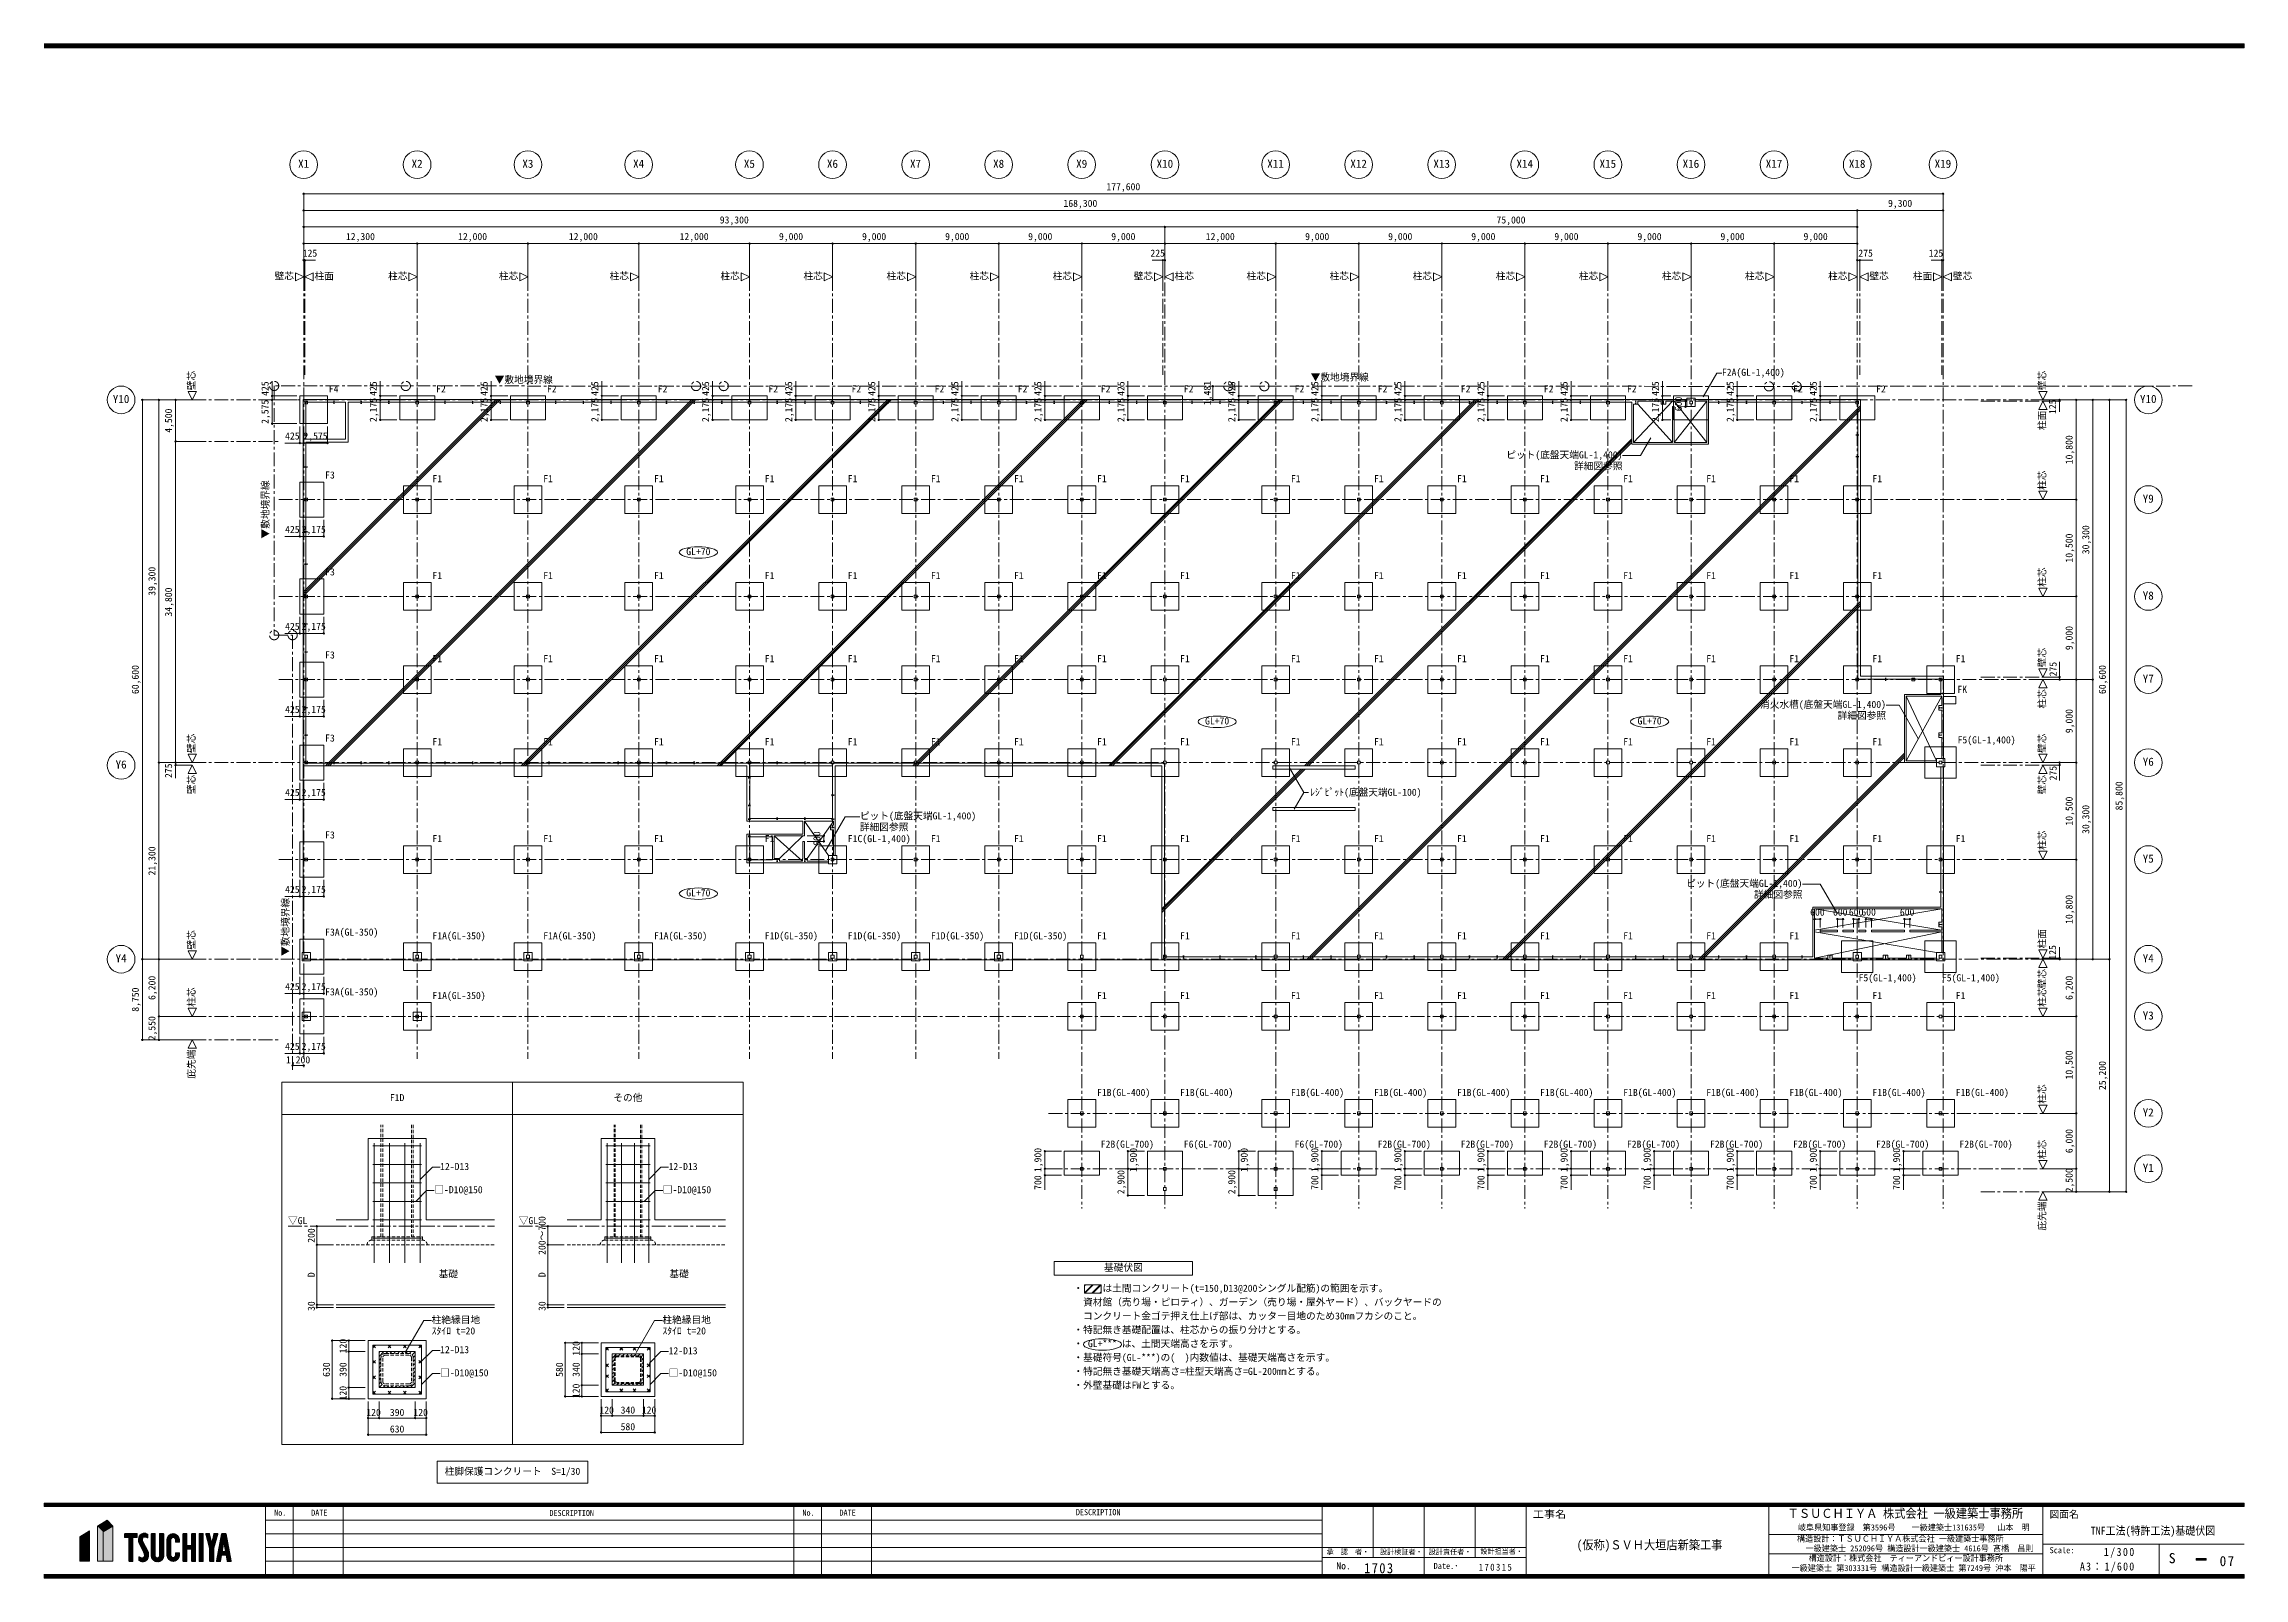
# Model space of a CAD drawing. Units: millimetres at full size, sheet at 1:300, with parts at 1:30. Extents: x -272537 to 274500, y -185098 to 187500.
# Drawn here: x 36163 to 274500, y 21302 to 187500 of the extents above; entities that cross this region are included whole.
import ezdxf
from ezdxf.enums import TextEntityAlignment as Align

# ---------------------------------------------------------------- set-up
doc = ezdxf.new("R2010")
doc.units = ezdxf.units.MM
doc.header["$LTSCALE"] = 300
doc.header["$PDMODE"] = 32
doc.header["$PDSIZE"] = 150
doc.linetypes.add('CHAIN1', pattern=[8, 5, -1, 1, -1])
doc.linetypes.add('DASHED1', pattern=[1.8, 1.2, -0.6])
for name, color, linetype, lineweight in [('0-0_基準線', 7, 'Continuous', 9), ('0-1_躯体', 2, 'Continuous', 9), ('0-2_間仕切り', 7, 'Continuous', 9), ('0-6_文字', 2, 'Continuous', 5), ('0-7_寸法', 2, 'Continuous', 5), ('0-8_補助線', 4, 'Continuous', 5), ('0-A_給水設備', 7, 'Continuous', 9), ('0-C_ガス設備', 7, 'Continuous', 9), ('0-D_防災設備', 6, 'CHAIN1', 20), ('0-F_', 4, 'CHAIN1', 5), ('1-0_基準線', 3, 'Continuous', 13), ('1-1_躯体', 3, 'Continuous', 13), ('1-2_間仕切り', 7, 'Continuous', 9), ('1-6_文字', 2, 'Continuous', 9), ('1-7_寸法', 4, 'Continuous', 5), ('1-8_補助線', 4, 'Continuous', 5), ('1-A_給水設備', 2, 'Continuous', 9), ('1-C_ガス設備', 4, 'DASHED1', 5), ('1-F_', 4, 'CHAIN1', 5), ('8-7_寸法', 4, 'Continuous', 5), ('F-0_枠', 7, 'Continuous', 9)]:
    doc.layers.add(name, color=color, linetype=linetype, lineweight=lineweight)
for name, color, linetype in [('8-0_基準線', 2, 'Continuous'), ('F-1_', 3, 'Continuous'), ('F-C_図名', 3, 'Continuous')]:
    doc.layers.add(name, color=color, linetype=linetype)
doc.styles.add('ＭＳ ゴシック', font='')
doc.styles.get('ＭＳ ゴシック').set_extended_font_data('MS Gothic')

msp = doc.modelspace()

# ---------------------------------------------------------------- texts
at = {"layer": '0-1_躯体', "style": 'ＭＳ ゴシック'}
for s, p in [('F4', (67021.9, 149518.3)), ('F2', (78646.9, 149518.3)), ('F2', (90646.9, 149518.3)), ('F2', (102646.9, 149518.3)), ('F2', (114646.9, 149518.3)), ('F2', (123646.9, 149518.3)), ('F2', (132646.9, 149518.3)), ('F2', (141646.9, 149518.3)), ('F2', (150646.9, 149518.3)), ('F2', (159646.9, 149518.3)), ('F2', (171646.9, 149518.3)), ('F2', (180646.9, 149518.3)), ('F2', (189646.9, 149518.3)), ('F2', (198646.9, 149518.3)), ('F2A(GL-1,400)', (217937.1, 151318.6)), ('F2', (225646.9, 149518.3)), ('F2', (234646.9, 149518.3)), ('F3', (66621.9, 140193.3)), ('F1', (78246.9, 139793.3)), ('F1', (90246.9, 139793.3)), ('F1', (102246.9, 139793.3)), ('F1', (114246.9, 139793.3)), ('F1', (123246.9, 139793.3)), ('F1', (132246.9, 139793.3)), ('F1', (141246.9, 139793.3)), ('F1', (150246.9, 139793.3)), ('F1', (159246.9, 139793.3)), ('F1', (171246.9, 139793.3)), ('F1', (180246.9, 139793.3)), ('F1', (189246.9, 139793.3)), ('F1', (198246.9, 139793.3)), ('F1', (207246.9, 139793.3)), ('F1', (216246.9, 139793.3)), ('F1', (225246.9, 139793.3)), ('F1', (234246.9, 139793.3)), ('F3', (66621.9, 129693.3)), ('F1', (78246.9, 129293.3)), ('F1', (90246.9, 129293.3)), ('F1', (102246.9, 129293.3)), ('F1', (114246.9, 129293.3)), ('F1', (123246.9, 129293.3)), ('F1', (132246.9, 129293.3)), ('F1', (141246.9, 129293.3)), ('F1', (150246.9, 129293.3)), ('F1', (159246.9, 129293.3)), ('F1', (171246.9, 129293.3)), ('F1', (180246.9, 129293.3)), ('F1', (189246.9, 129293.3)), ('F1', (198246.9, 129293.3)), ('F1', (207246.9, 129293.3)), ('F1', (216246.9, 129293.3)), ('F1', (225246.9, 129293.3)), ('F1', (234246.9, 129293.3)), ('F3', (66621.9, 120693.3)), ('F1', (78246.9, 120293.3)), ('F1', (90246.9, 120293.3)), ('F1', (102246.9, 120293.3)), ('F1', (114246.9, 120293.3)), ('F1', (123246.9, 120293.3)), ('F1', (132246.9, 120293.3)), ('F1', (141246.9, 120293.3)), ('F1', (150246.9, 120293.3)), ('F1', (159246.9, 120293.3)), ('F1', (171246.9, 120293.3)), ('F1', (180246.9, 120293.3)), ('F1', (189246.9, 120293.3)), ('F1', (198246.9, 120293.3)), ('F1', (207246.9, 120293.3)), ('F1', (216246.9, 120293.3)), ('F1', (225246.9, 120293.3)), ('F1', (234246.9, 120293.3)), ('F1', (243271.9, 120293.3)), ('FK', (243446.9, 116968.3)), ('F3', (66621.9, 111693.3)), ('F1', (78246.9, 111293.3)), ('F1', (90246.9, 111293.3)), ('F1', (102246.9, 111293.3)), ('F1', (132246.9, 111293.3)), ('F1', (141246.9, 111293.3)), ('F1', (150246.9, 111293.3)), ('F1', (159246.9, 111293.3)), ('F1', (171246.9, 111293.3)), ('F1', (180246.9, 111293.3)), ('F1', (189246.9, 111293.3)), ('F1', (198246.9, 111293.3)), ('F1', (207246.9, 111293.3)), ('F1', (216246.9, 111293.3)), ('F1', (225246.9, 111293.3)), ('F1', (234246.9, 111293.3)), ('F5(GL-1,400)', (243471.9, 111493.3)), ('F3', (66621.9, 101193.3)), ('F1', (78246.9, 100793.3)), ('F1', (90246.9, 100793.3)), ('F1', (102246.9, 100793.3)), ('F1', (114246.9, 100793.3)), ('F1C(GL-1,400)', (123246.9, 100793.3)), ('F1', (132246.9, 100793.3)), ('F1', (141246.9, 100793.3)), ('F1', (150246.9, 100793.3)), ('F1', (159246.9, 100793.3)), ('F1', (171246.9, 100793.3)), ('F1', (180246.9, 100793.3)), ('F1', (189246.9, 100793.3)), ('F1', (198246.9, 100793.3)), ('F1', (207246.9, 100793.3)), ('F1', (216246.9, 100793.3)), ('F1', (225246.9, 100793.3)), ('F1', (234246.9, 100793.3)), ('F1', (243271.9, 100793.3)), ('F3A(GL-350)', (66621.9, 90668.3)), ('F1A(GL-350)', (78246.9, 90268.3)), ('F1A(GL-350)', (90246.9, 90268.3)), ('F1A(GL-350)', (102246.9, 90268.3)), ('F1D(GL-350)', (114246.9, 90268.3)), ('F1D(GL-350)', (123246.9, 90268.3)), ('F1D(GL-350)', (132246.9, 90268.3)), ('F1D(GL-350)', (141246.9, 90268.3)), ('F1', (150246.9, 90268.3)), ('F1', (159246.9, 90268.3)), ('F1', (171246.9, 90268.3)), ('F1', (180246.9, 90268.3)), ('F1', (189246.9, 90268.3)), ('F1', (198246.9, 90268.3)), ('F1', (207246.9, 90268.3)), ('F1', (216246.9, 90268.3)), ('F1', (225246.9, 90268.3)), ('F5(GL-1,400)', (232746.9, 85718.3)), ('F3A(GL-350)', (66621.9, 84193.3)), ('F1A(GL-350)', (78246.9, 83793.3)), ('F1', (150246.9, 83793.3)), ('F1', (159246.9, 83793.3)), ('F1', (171246.9, 83793.3)), ('F1', (180246.9, 83793.3)), ('F1', (189246.9, 83793.3)), ('F1', (198246.9, 83793.3)), ('F1', (207246.9, 83793.3)), ('F1', (216246.9, 83793.3)), ('F1', (225246.9, 83793.3)), ('F1', (234246.9, 83793.3)), ('F1', (243271.9, 83793.3)), ('F1B(GL-400)', (150246.9, 73293.3)), ('F1B(GL-400)', (159246.9, 73293.3)), ('F1B(GL-400)', (171246.9, 73293.3)), ('F1B(GL-400)', (180246.9, 73293.3)), ('F1B(GL-400)', (189246.9, 73293.3)), ('F1B(GL-400)', (198246.9, 73293.3)), ('F1B(GL-400)', (207246.9, 73293.3)), ('F1B(GL-400)', (216246.9, 73293.3)), ('F1B(GL-400)', (225246.9, 73293.3)), ('F1B(GL-400)', (234246.9, 73293.3)), ('F1B(GL-400)', (243271.9, 73293.3)), ('F2B(GL-700)', (150646.9, 67693.3)), ('F6(GL-700)', (159646.9, 67693.3)), ('F6(GL-700)', (171646.9, 67693.3)), ('F2B(GL-700)', (180646.9, 67693.3)), ('F2B(GL-700)', (189646.9, 67693.3)), ('F2B(GL-700)', (198646.9, 67693.3)), ('F2B(GL-700)', (207646.9, 67693.3)), ('F2B(GL-700)', (216646.9, 67693.3)), ('F2B(GL-700)', (225646.9, 67693.3)), ('F2B(GL-700)', (234646.9, 67693.3)), ('F2B(GL-700)', (243671.9, 67693.3))]:
    msp.add_text(s, height=769.8, dxfattribs=at).set_placement(p, align=Align.BOTTOM_LEFT)
at = {"layer": '0-1_躯体', "color": 1, "style": 'ＭＳ ゴシック'}
for s, p in [('F2', (207646.9, 149518.3)), ('F1', (114246.9, 111293.3)), ('F1', (123246.9, 111293.3)), ('F5(GL-1,400)', (241771.9, 85718.3))]:
    msp.add_text(s, height=769.8, dxfattribs=at).set_placement(p, align=Align.BOTTOM_LEFT)
at = {"layer": '0-2_間仕切り', "color": 2, "style": 'ＭＳ ゴシック'}
for p in [(213841.6, 147715.9), (120501.9, 100625.8)]:
    msp.add_text('600', height=769.8, rotation=90, dxfattribs=at).set_placement(p, align=Align.BOTTOM_LEFT)
for s, p in [('ピット(底盤天端GL-1,400)', (194577.8, 142373.9)), ('詳細図参照', (201927.8, 141173.9)), ('消火水槽(底盤天端GL-1,400)', (222072.9, 115333.4)), ('詳細図参照', (230472.9, 114133.4)), ('詳細図参照', (124554.6, 102059.1)), ('ピット(底盤天端GL-1,400)', (124554.6, 103259.1)), ('ピット(底盤天端GL-1,400)', (214066.3, 95948.9)), ('詳細図参照', (221416.3, 94748.9)), ('600', (227499.4, 92833.3)), ('600', (229969.4, 92833.3)), ('600', (231694.4, 92833.3)), ('600', (233049.4, 92833.3)), ('600', (237219.4, 92833.3))]:
    msp.add_text(s, height=769.8, dxfattribs=at).set_placement(p, align=Align.BOTTOM_LEFT)
at = {"layer": '0-6_文字', "style": 'ＭＳ ゴシック'}
for s, p in [('425', (60721.9, 149380.8)), ('425', (72446.9, 149380.8)), ('425', (84446.9, 149380.8)), ('425', (96446.9, 149380.8)), ('425', (108446.9, 149380.8)), ('425', (117446.9, 149380.8)), ('425', (126446.9, 149380.8)), ('425', (135446.9, 149380.8)), ('425', (144446.9, 149380.8)), ('425', (153446.9, 149380.8)), ('1,481', (162797.5, 148371.4)), ('425', (165446.9, 149380.8)), ('425', (174446.9, 149380.8)), ('425', (183446.9, 149380.8)), ('425', (192446.9, 149380.8)), ('425', (201446.9, 149380.8)), ('425', (211346.9, 149380.8)), ('425', (219446.9, 149380.8)), ('425', (228446.9, 149380.8)), ('2,575', (60721.9, 146343.3)), ('2,175', (72446.9, 146543.3)), ('2,175', (84446.9, 146543.3)), ('2,175', (96446.9, 146543.3)), ('2,175', (108446.9, 146543.3)), ('2,175', (117446.9, 146543.3)), ('2,175', (126446.9, 146543.3)), ('2,175', (135446.9, 146543.3)), ('2,175', (144446.9, 146543.3)), ('2,175', (153446.9, 146543.3)), ('2,175', (165446.9, 146543.3)), ('2,175', (174446.9, 146543.3)), ('2,175', (183446.9, 146543.3)), ('2,175', (192446.9, 146543.3)), ('2,175', (201446.9, 146543.3)), ('2,175', (211346.9, 146543.3)), ('2,175', (219446.9, 146543.3)), ('2,175', (228446.9, 146543.3)), ('1,900', (144446.9, 65280.8)), ('1,900', (154796.9, 65280.8)), ('1,900', (166796.9, 65280.8)), ('1,900', (174446.9, 65280.8)), ('1,900', (183446.9, 65280.8)), ('1,900', (192446.9, 65280.8)), ('1,900', (201446.9, 65280.8)), ('1,900', (210446.9, 65280.8)), ('1,900', (219446.9, 65280.8)), ('1,900', (228446.9, 65280.8)), ('1,900', (237471.9, 65280.8)), ('700', (144446.9, 63355.8)), ('2,900', (153446.9, 62880.8)), ('2,900', (165446.9, 62880.8)), ('700', (174446.9, 63355.8)), ('700', (183446.9, 63355.8)), ('700', (192446.9, 63355.8)), ('700', (201446.9, 63355.8)), ('700', (210446.9, 63355.8)), ('700', (219446.9, 63355.8)), ('700', (228446.9, 63355.8)), ('700', (237471.9, 63355.8))]:
    msp.add_text(s, height=769.8, rotation=90, dxfattribs=at).set_placement(p, align=Align.BOTTOM_LEFT)
for s, p in [('425', (62284.4, 144418.3)), ('2,575', (64271.9, 144418.3)), ('425', (62284.4, 134293.3)), ('2,175', (64071.9, 134293.3)), ('425', (62284.4, 123793.3)), ('2,175', (64071.9, 123793.3)), ('425', (62284.4, 114793.3)), ('2,175', (64071.9, 114793.3)), ('425', (62284.4, 105793.3)), ('2,175', (64071.9, 105793.3)), ('425', (62284.4, 95293.3)), ('2,175', (64071.9, 95293.3)), ('425', (62284.4, 84768.3)), ('2,175', (64071.9, 84768.3)), ('425', (62284.4, 78293.3)), ('2,175', (64071.9, 78293.3)), ('1,200', (62384.2, 76829.3))]:
    msp.add_text(s, height=769.8, dxfattribs=at).set_placement(p, align=Align.BOTTOM_LEFT)
at = {"layer": '0-7_寸法', "color": 7, "style": 'ＭＳ ゴシック'}
for s, p in [('X1', (63692.9, 173822.6)), ('X2', (75983.2, 173822.6)), ('X3', (87983.2, 173822.6)), ('X4', (99983.2, 173822.6)), ('X5', (111983.2, 173822.6)), ('X6', (120983.2, 173822.6)), ('X7', (129983.2, 173822.6)), ('X8', (138983.2, 173822.6)), ('X9', (147983.2, 173822.6)), ('X10', (156692.9, 173822.6)), ('X11', (168683.2, 173822.6)), ('X12', (177683.2, 173822.6)), ('X13', (186683.2, 173822.6)), ('X14', (195683.2, 173822.6)), ('X15', (204683.2, 173822.6)), ('X16', (213683.2, 173822.6)), ('X17', (222683.2, 173822.6)), ('X18', (231692.9, 173822.6)), ('X19', (240983.2, 173822.6)), ('Y10', (43617.1, 148339.3)), ('Y10', (263226.7, 148339.3)), ('Y9', (263526.7, 137539.3)), ('Y8', (263526.7, 127039.3)), ('Y7', (263526.7, 118039.3)), ('Y6', (43917.1, 108739.3)), ('Y6', (263526.7, 109039.3)), ('Y5', (263526.7, 98539.3)), ('Y4', (43917.1, 87739.3)), ('Y4', (263526.7, 87739.3)), ('Y3', (263526.7, 81539.3)), ('Y2', (263526.7, 71039.3)), ('Y1', (263526.7, 65039.3))]:
    msp.add_text(s, height=879.8, dxfattribs=at).set_placement(p, align=Align.BOTTOM_LEFT)
at = {"layer": '0-7_寸法', "style": 'ＭＳ ゴシック'}
for s, p in [('177,600', (151259.4, 171424.6)), ('168,300', (146609.4, 169624.6)), ('9,300', (235934.4, 169624.6)), ('12,300', (68871.9, 166024.6)), ('12,000', (81021.9, 166024.6)), ('12,000', (93021.9, 166024.6)), ('12,000', (105021.9, 166024.6)), ('93,300', (109371.9, 167824.6)), ('9,000', (115784.4, 166024.6)), ('9,000', (124784.4, 166024.6)), ('9,000', (133784.4, 166024.6)), ('9,000', (142784.4, 166024.6)), ('9,000', (151784.4, 166024.6)), ('12,000', (162021.9, 166024.6)), ('9,000', (172784.4, 166024.6)), ('9,000', (181784.4, 166024.6)), ('9,000', (190784.4, 166024.6)), ('75,000', (193521.9, 167824.6)), ('9,000', (199784.4, 166024.6)), ('9,000', (208784.4, 166024.6)), ('9,000', (217784.4, 166024.6)), ('9,000', (226784.4, 166024.6)), ('125', (64192.4, 164225)), ('125', (240348.8, 164224.8)), ('壁芯', (61139.9, 161746.1)), ('柱面', (65464.9, 161746.1)), ('柱芯', (73439.9, 161746.1)), ('柱芯', (85439.9, 161746.1)), ('柱芯', (97439.9, 161746.1)), ('柱芯', (109439.9, 161746.1)), ('柱芯', (118439.9, 161746.1)), ('柱芯', (127439.9, 161746.1)), ('柱芯', (136439.9, 161746.1)), ('柱芯', (145439.9, 161746.1)), ('壁芯', (154214.9, 161746.1)), ('柱芯', (158639.9, 161746.1)), ('柱芯', (166439.9, 161746.1)), ('柱芯', (175439.9, 161746.1)), ('柱芯', (184439.9, 161746.1)), ('柱芯', (193439.9, 161746.1)), ('柱芯', (202439.9, 161746.1)), ('柱芯', (211439.9, 161746.1)), ('柱芯', (220439.9, 161746.1)), ('柱芯', (229439.9, 161746.1)), ('壁芯', (233914.9, 161746.1)), ('柱面', (238628.9, 161746.1)), ('壁芯', (242953.9, 161746.1))]:
    msp.add_text(s, height=769.8, dxfattribs=at).set_placement(p, align=Align.BOTTOM_LEFT)
for s, p in [('壁芯', (52746.4, 149986.3)), ('壁芯', (253248, 150000.3)), ('4,500', (50267.9, 145380.8)), ('125', (254370.6, 147413.2)), ('柱面', (253248, 145675.3)), ('10,800', (256169.5, 141968.3)), ('柱芯', (253248, 139186.3)), ('10,500', (256169.5, 131318.3)), ('30,300', (257969.5, 132218.3)), ('39,300', (48467.9, 127718.3)), ('柱芯', (253248, 128686.3)), ('34,800', (50267.9, 125468.3)), ('9,000', (256169.5, 121830.8)), ('壁芯', (253248, 119975.3)), ('60,600', (46667.9, 117068.3)), ('60,600', (259769.5, 117068.3)), ('柱芯', (253248, 115500.3)), ('9,000', (256169.5, 112830.8)), ('壁芯', (52746.4, 110686.3)), ('壁芯', (253248, 110686.3)), ('壁芯', (52746.4, 106225.3)), ('壁芯', (253248, 106211.3)), ('85,800', (261569.5, 104468.3)), ('10,500', (256169.5, 102818.3)), ('30,300', (257969.5, 101918.3)), ('21,300', (48467.9, 97418.3)), ('柱芯', (253248, 100186.3)), ('10,800', (256169.5, 92168.3)), ('壁芯', (52746.4, 89386.3)), ('柱面', (253248, 89511.3)), ('125', (254370.6, 88298.5)), ('6,200', (48467.9, 83930.8)), ('壁芯', (253248, 85186.3)), ('6,200', (256169.5, 83930.8)), ('8,750', (46667.9, 82655.8)), ('柱芯', (52746.4, 83186.3)), ('柱芯', (253248, 83186.3)), ('2,550', (48467.9, 79555.8)), ('庇先端', (52746.4, 75400.3)), ('10,500', (256169.5, 75318.3)), ('25,200', (259769.5, 74168.3)), ('柱芯', (253248, 72686.3)), ('6,000', (256169.5, 67330.8)), ('柱芯', (253248, 66686.3)), ('2,500', (256169.5, 63080.8)), ('庇先端', (253244.5, 58943.3))]:
    msp.add_text(s, height=769.8, rotation=90, dxfattribs=at).set_placement(p, align=Align.BOTTOM_LEFT)
at = {"layer": '0-A_給水設備', "color": 2, "style": 'ＭＳ ゴシック'}
for s, p in [('・\u3000\u3000は土間コンクリート(t=150,D13@200シングル配筋)の範囲を示す。', (147684.8, 52080.3)), ('\u3000資材館（売り場・ピロティ）、ガーデン（売り場・屋外ヤード）、バックヤードの', (147684.8, 50580.3)), ('\u3000コンクリート金ゴテ押え仕上げ部は、カッター目地のため30mmフカシのこと。', (147684.8, 49080.3)), ('・特記無き基礎配置は、柱芯からの振り分けとする。', (147684.8, 47580.3)), ('・ GL+*** は、土間天端高さを示す。', (147684.8, 46080.3)), ('・基礎符号(GL-***)の(\u3000)内数値は、基礎天端高さを示す。', (147684.8, 44580.3)), ('・特記無き基礎天端高さ=柱型天端高さ=GL-200mmとする。', (147684.8, 43080.3)), ('・外壁基礎はFWとする。', (147684.8, 41580.3))]:
    msp.add_text(s, height=769.8, dxfattribs=at).set_placement(p, align=Align.BOTTOM_LEFT)
at = {"layer": '0-C_ガス設備', "color": 2, "style": 'ＭＳ ゴシック'}
for s, p in [('GL+70', (105741.7, 131891.6)), ('GL+70', (161945.1, 113543.9)), ('GL+70', (208794.4, 113543.9)), ('ﾚｼﾞﾋﾟｯﾄ(底盤天端GL-100)', (173329.7, 105818.4)), ('GL+70', (105741.7, 94920.7))]:
    msp.add_text(s, height=769.8, dxfattribs=at).set_placement(p, align=Align.BOTTOM_LEFT)
at = {"layer": '0-D_防災設備', "color": 2, "style": 'ＭＳ ゴシック'}
for p in [(84991.3, 150522), (173390.8, 150788.1)]:
    msp.add_text('▼敷地境界線', height=769.8, dxfattribs=at).set_placement(p, align=Align.BOTTOM_LEFT)
for p in [(60753.7, 133921.6), (62922.8, 88693.9)]:
    msp.add_text('▼敷地境界線', height=769.8, rotation=90, dxfattribs=at).set_placement(p, align=Align.BOTTOM_LEFT)
at = {"layer": '0-F_', "color": 2, "style": 'ＭＳ ゴシック'}
msp.add_text('基礎伏図', height=769.8, dxfattribs=at).set_placement((150996.9, 54330.3), align=Align.BOTTOM_LEFT)
at = {"layer": '1-6_文字', "style": 'ＭＳ ゴシック'}
for s, p in [('12-D13', (79077.9, 65272.3)), ('12-D13', (103827.9, 65272.3)), ('□-D10@150', (78449.2, 62758.9)), ('□-D10@150', (103199.2, 62758.9)), ('12-D13', (79077.9, 45430.2)), ('12-D13', (103827.9, 45305.2)), ('□-D10@150', (79077.9, 42916.8)), ('□-D10@150', (103827.9, 42916.8))]:
    msp.add_text(s, height=769.8, dxfattribs=at).set_placement(p, align=Align.BOTTOM_LEFT)
at = {"layer": '1-7_寸法', "color": 2, "style": 'ＭＳ ゴシック'}
for s, p in [('200～700', (90732.1, 56308.9)), ('200', (65732.1, 57621.4)), ('D', (65732.1, 53896.4)), ('D', (90732.1, 53896.4)), ('30', (65732.1, 50233.9)), ('30', (90732.1, 50233.9)), ('120', (69170.2, 45643.4)), ('120', (94420.2, 45393.4)), ('630', (67370.2, 43093.4)), ('390', (69170.2, 43093.4)), ('580', (92620.2, 43093.4)), ('340', (94420.2, 43093.4)), ('120', (69170.2, 40543.4)), ('120', (94420.2, 40793.4))]:
    msp.add_text(s, height=769.8, rotation=90, dxfattribs=at).set_placement(p, align=Align.BOTTOM_LEFT)
for s, p in [('120', (96332.7, 38880.9)), ('340', (98632.7, 38880.9)), ('120', (100932.7, 38880.9)), ('630', (73632.7, 36830.9)), ('580', (98632.7, 37080.9))]:
    msp.add_text(s, height=769.8, dxfattribs=at).set_placement(p, align=Align.BOTTOM_LEFT)
at = {"layer": '1-A_給水設備', "style": 'ＭＳ ゴシック'}
for s, p in [('基礎', (78922.2, 53637.4)), ('基礎', (103922.2, 53637.4)), ('柱絶縁目地', (78160.3, 48659.7)), ('ｽﾀｲﾛ t=20', (78160.3, 47459.7)), ('柱絶縁目地', (103160.3, 48659.7)), ('ｽﾀｲﾛ t=20', (103160.3, 47459.7))]:
    msp.add_text(s, height=769.8, dxfattribs=at).set_placement(p, align=Align.BOTTOM_LEFT)
at = {"layer": '1-F_', "color": 2, "style": 'ＭＳ ゴシック'}
for s, p in [('F1D', (73632.7, 72732.6)), ('その他', (97845.2, 72732.6)), ('▽GL', (62598.4, 59408.9)), ('▽GL', (87598.4, 59408.9)), ('120', (71082.7, 38630.9)), ('390', (73632.7, 38630.9)), ('120', (76182.7, 38630.9)), ('柱脚保護コンクリート\u3000S=1/30', (79570.2, 32247.2))]:
    msp.add_text(s, height=769.8, dxfattribs=at).set_placement(p, align=Align.BOTTOM_LEFT)
at = {"layer": '8-0_基準線', "style": 'ＭＳ ゴシック'}
msp.add_text('275', height=769.8, rotation=90, dxfattribs=at).set_placement((50268.5, 107976.8), align=Align.BOTTOM_LEFT)
at = {"layer": '8-7_寸法', "color": 2, "style": 'ＭＳ ゴシック'}
for s, p in [('225', (156026.3, 164225)), ('275', (232719.9, 164224.8))]:
    msp.add_text(s, height=769.8, dxfattribs=at).set_placement(p, align=Align.BOTTOM_LEFT)
for p in [(254426.6, 118989.7), (254426.6, 107722)]:
    msp.add_text('275', height=769.8, rotation=90, dxfattribs=at).set_placement(p, align=Align.BOTTOM_LEFT)
at = {"layer": 'F-0_枠', "style": 'ＭＳ ゴシック', "width": 0.85}
for s, p in [('No.', (61100.8, 27847.2)), ('DATE', (65113.3, 27847.2)), ('DESCRIPTION', (90920.5, 27812.6)), ('No.', (118332.1, 27847.2)), ('DATE', (122344.6, 27847.2)), ('DESCRIPTION', (147954.1, 27908))]:
    msp.add_text(s, height=659.8, dxfattribs=at).set_placement(p, align=Align.BOTTOM_LEFT)
at = {"layer": 'F-0_枠', "color": 3, "style": 'ＭＳ ゴシック', "width": 1.15}
msp.add_text('工事名', height=769.8, dxfattribs=at).set_placement((197452.2, 27588.1), align=Align.BOTTOM_LEFT)
at = {"layer": 'F-0_枠', "color": 3, "style": 'ＭＳ ゴシック'}
for s, height, p in [('図面名', 769.8, (253440, 27588.1)), ('承\u3000認\u3000者・', 549.9, (175111.1, 23696)), (' 設計検証者・', 549.9, (180472.4, 23695.4)), ('設計責任者・', 549.9, (186182.6, 23695.4)), ('設計担当者・', 549.9, (191764.9, 23744.1)), ('Scale:', 659.8, (253440, 23789)), ('No.', 769.8, (176165.5, 22002.9)), (' Date.･', 659.8, (186256.7, 22081.6))]:
    msp.add_text(s, height=height, dxfattribs=at).set_placement(p, align=Align.BOTTOM_LEFT)
at = {"layer": 'F-1_', "style": 'ＭＳ ゴシック'}
for s, height, width, p in [('ＴＳＵＣＨＩＹＡ 株式会社 一級建築士事務所', 989.7, 0.9, (225066.2, 27516.7)), ('  岐阜県知事登録\u3000第3596号\u3000\u3000一級建築士131635号 \u3000山本\u3000明', 659.8, 0.95, (225276.7, 26253.8)), ('構造設計：ＴＳＵＣＨＩＹＡ株式会社 一級建築士事務所', 659.8, 0.95, (226073.9, 25033.3)), ('一級建築士 252096号 構造設計一級建築士 4616号 髙橋\u3000昌則', 659.8, 0.95, (226999.6, 23981.4)), ('構造設計：株式会社\u3000ティーアンドピィー設計事務所', 659.8, 0.95, (227333.9, 22929.4)), ('一級建築士 第303331号 構造設計一級建築士 第7249号 沖本\u3000陽平', 659.8, 0.95, (225488.7, 21851.3))]:
    msp.add_text(s, height=height, dxfattribs=dict(at, width=width)).set_placement(p, align=Align.BOTTOM_LEFT)
at = {"layer": 'F-C_図名', "style": 'ＭＳ ゴシック', "width": 0.9}
for s, height, p in [('TNF工法(特許工法)基礎伏図', 879.8, (257891.7, 25717.5)), ('(仮称)ＳＶＨ大垣店新築工事', 989.7, (202209.7, 24104.4))]:
    msp.add_text(s, height=height, dxfattribs=at).set_placement(p, align=Align.BOTTOM_LEFT)
at = {"layer": 'F-C_図名', "style": 'ＭＳ ゴシック'}
msp.add_text('S', height=1100, dxfattribs=at).set_placement((266343.4, 22573.9), align=Align.BOTTOM_LEFT)
at = {"layer": 'F-C_図名', "color": 7, "char_height": 879.8, "attachment_point": 7, "style": 'ＭＳ ゴシック'}
for s, insert in [('\\T1.28;\\W0.9;1/300', (259315.7, 23477.1)), ('\\T1.24;\\W0.9;A3：1/600', (256721.4, 21900.2))]:
    msp.add_mtext(s, dxfattribs=dict(at, insert=insert))
at = {"layer": 'F-C_図名', "attachment_point": 7, "style": 'ＭＳ ゴシック'}
for s, insert, char_height in [('\\T1.22;\\W0.9;1703', (179181.7, 21802.7), 1100), ('\\T1.32;\\W0.9;170315', (191597.3, 22076.2), 769.8), ('\\T1.21;\\W0.95;07', (271863.5, 22568), 1100)]:
    msp.add_mtext(s, dxfattribs=dict(at, insert=insert, char_height=char_height))

# ---------------------------------------------------------------- blocks, each defined once
blk = doc.blocks.new('12')
at = {"layer": '0-7_寸法', "color": 7, "lineweight": 9}
blk.add_lwpolyline([(187.5, 450), (-712.5, 0), (187.5, -450)], close=True, dxfattribs=at)

# ---------------------------------------------------------------- linework, layer by layer
at = {"layer": '0-0_基準線'}
for p, q in [((67509.4, 148818.3), (67634.4, 148818.3)), ((67509.4, 148568.3), (67634.4, 148568.3)), ((67571.9, 148818.3), (67571.9, 148568.3)), ((70459.4, 148818.3), (70584.4, 148818.3)), ((70459.4, 148568.3), (70584.4, 148568.3)), ((70521.9, 148818.3), (70521.9, 148568.3)), ((73459.4, 148818.3), (73584.4, 148818.3)), ((73459.4, 148568.3), (73584.4, 148568.3)), ((73521.9, 148818.3), (73521.9, 148568.3)), ((79534.4, 148818.3), (79659.4, 148818.3)), ((79534.4, 148568.3), (79659.4, 148568.3)), ((79596.9, 148818.3), (79596.9, 148568.3)), ((82534.4, 148818.3), (82659.4, 148818.3)), ((82534.4, 148568.3), (82659.4, 148568.3)), ((82596.9, 148818.3), (82596.9, 148568.3)), ((85534.4, 148818.3), (85659.4, 148818.3)), ((85534.4, 148568.3), (85659.4, 148568.3)), ((85596.9, 148818.3), (85596.9, 148568.3)), ((91534.4, 148818.3), (91659.4, 148818.3)), ((91534.4, 148568.3), (91659.4, 148568.3)), ((91596.9, 148818.3), (91596.9, 148568.3)), ((94534.4, 148818.3), (94659.4, 148818.3)), ((94534.4, 148568.3), (94659.4, 148568.3)), ((94596.9, 148818.3), (94596.9, 148568.3)), ((97534.4, 148818.3), (97659.4, 148818.3)), ((97534.4, 148568.3), (97659.4, 148568.3)), ((97596.9, 148818.3), (97596.9, 148568.3)), ((103534.4, 148818.3), (103659.4, 148818.3)), ((103534.4, 148568.3), (103659.4, 148568.3)), ((103596.9, 148818.3), (103596.9, 148568.3)), ((106534.4, 148818.3), (106659.4, 148818.3)), ((106534.4, 148568.3), (106659.4, 148568.3)), ((106596.9, 148818.3), (106596.9, 148568.3)), ((109534.4, 148818.3), (109659.4, 148818.3)), ((109534.4, 148568.3), (109659.4, 148568.3)), ((109596.9, 148818.3), (109596.9, 148568.3)), ((115534.4, 148818.3), (115659.4, 148818.3)), ((115534.4, 148568.3), (115659.4, 148568.3)), ((115596.9, 148818.3), (115596.9, 148568.3)), ((118534.4, 148818.3), (118659.4, 148818.3)), ((118534.4, 148568.3), (118659.4, 148568.3)), ((118596.9, 148818.3), (118596.9, 148568.3)), ((124534.4, 148818.3), (124659.4, 148818.3)), ((124534.4, 148568.3), (124659.4, 148568.3)), ((124596.9, 148818.3), (124596.9, 148568.3)), ((127534.4, 148818.3), (127659.4, 148818.3)), ((127534.4, 148568.3), (127659.4, 148568.3)), ((127596.9, 148818.3), (127596.9, 148568.3)), ((133534.4, 148818.3), (133659.4, 148818.3)), ((133534.4, 148568.3), (133659.4, 148568.3)), ((133596.9, 148818.3), (133596.9, 148568.3)), ((136534.4, 148818.3), (136659.4, 148818.3)), ((136534.4, 148568.3), (136659.4, 148568.3)), ((136596.9, 148818.3), (136596.9, 148568.3)), ((142534.4, 148818.3), (142659.4, 148818.3)), ((142534.4, 148568.3), (142659.4, 148568.3)), ((142596.9, 148818.3), (142596.9, 148568.3)), ((145534.4, 148818.3), (145659.4, 148818.3)), ((145534.4, 148568.3), (145659.4, 148568.3)), ((145596.9, 148818.3), (145596.9, 148568.3)), ((151509.4, 148818.3), (151634.4, 148818.3)), ((151509.4, 148568.3), (151634.4, 148568.3)), ((151571.9, 148818.3), (151571.9, 148568.3)), ((154484.4, 148818.3), (154609.4, 148818.3)), ((154484.4, 148568.3), (154609.4, 148568.3)), ((154546.9, 148818.3), (154546.9, 148568.3)), ((160478.1, 148818.3), (160603.1, 148818.3)), ((160478.1, 148568.3), (160603.1, 148568.3)), ((160540.6, 148818.3), (160540.6, 148568.3)), ((163496.9, 148818.3), (163621.9, 148818.3)), ((163496.9, 148568.3), (163621.9, 148568.3)), ((163559.4, 148818.3), (163559.4, 148568.3)), ((166515.6, 148818.3), (166640.6, 148818.3)), ((166515.6, 148568.3), (166640.6, 148568.3)), ((166578.1, 148818.3), (166578.1, 148568.3)), ((172534.4, 148818.3), (172659.4, 148818.3)), ((172534.4, 148568.3), (172659.4, 148568.3)), ((172596.9, 148818.3), (172596.9, 148568.3)), ((175534.4, 148818.3), (175659.4, 148818.3)), ((175534.4, 148568.3), (175659.4, 148568.3)), ((175596.9, 148818.3), (175596.9, 148568.3)), ((181534.4, 148818.3), (181659.4, 148818.3)), ((181534.4, 148568.3), (181659.4, 148568.3)), ((181596.9, 148818.3), (181596.9, 148568.3)), ((184534.4, 148818.3), (184659.4, 148818.3)), ((184534.4, 148568.3), (184659.4, 148568.3)), ((184596.9, 148818.3), (184596.9, 148568.3)), ((190534.4, 148818.3), (190659.4, 148818.3)), ((190534.4, 148568.3), (190659.4, 148568.3)), ((190596.9, 148818.3), (190596.9, 148568.3)), ((193534.4, 148818.3), (193659.4, 148818.3)), ((193534.4, 148568.3), (193659.4, 148568.3)), ((193596.9, 148818.3), (193596.9, 148568.3)), ((199534.4, 148818.3), (199659.4, 148818.3)), ((199534.4, 148568.3), (199659.4, 148568.3)), ((199596.9, 148818.3), (199596.9, 148568.3)), ((202534.4, 148818.3), (202659.4, 148818.3)), ((202534.4, 148568.3), (202659.4, 148568.3)), ((202596.9, 148818.3), (202596.9, 148568.3)), ((208534.4, 148818.3), (208659.4, 148818.3)), ((208534.4, 148568.3), (208659.4, 148568.3)), ((208596.9, 148818.3), (208596.9, 148568.3)), ((211534.4, 148818.3), (211659.4, 148818.3)), ((211534.4, 148568.3), (211659.4, 148568.3)), ((211596.9, 148818.3), (211596.9, 148568.3)), ((217534.4, 148818.3), (217659.4, 148818.3)), ((217534.4, 148568.3), (217659.4, 148568.3)), ((217596.9, 148818.3), (217596.9, 148568.3)), ((220534.4, 148818.3), (220659.4, 148818.3)), ((220534.4, 148568.3), (220659.4, 148568.3)), ((220596.9, 148818.3), (220596.9, 148568.3)), ((226559.4, 148818.3), (226684.4, 148818.3)), ((226559.4, 148568.3), (226684.4, 148568.3)), ((226621.9, 148818.3), (226621.9, 148568.3)), ((229584.4, 148818.3), (229709.4, 148818.3)), ((229584.4, 148568.3), (229709.4, 148568.3)), ((229646.9, 148818.3), (229646.9, 148568.3)), ((64421.9, 145080.8), (64421.9, 145205.8)), ((64421.9, 145143.3), (64671.9, 145143.3)), ((64671.9, 145080.8), (64671.9, 145205.8)), ((232496.9, 145080.8), (232496.9, 145205.8)), ((232496.9, 145143.3), (232746.9, 145143.3)), ((232746.9, 145080.8), (232746.9, 145205.8)), ((64421.9, 141605.8), (64421.9, 141730.8)), ((64421.9, 141668.3), (64671.9, 141668.3)), ((64671.9, 141605.8), (64671.9, 141730.8)), ((232496.9, 142730.8), (232496.9, 142855.8)), ((232496.9, 142793.3), (232746.9, 142793.3)), ((232746.9, 142730.8), (232746.9, 142855.8)), ((64421.9, 134580.8), (64421.9, 134705.8)), ((64421.9, 134643.3), (64671.9, 134643.3)), ((64671.9, 134580.8), (64671.9, 134705.8)), ((64421.9, 131080.8), (64421.9, 131205.8)), ((64421.9, 131143.3), (64671.9, 131143.3)), ((64671.9, 131080.8), (64671.9, 131205.8)), ((64421.9, 124605.8), (64421.9, 124730.8)), ((64421.9, 124668.3), (64671.9, 124668.3)), ((64671.9, 124605.8), (64671.9, 124730.8)), ((64421.9, 121555.8), (64421.9, 121680.8)), ((64421.9, 121618.3), (64671.9, 121618.3)), ((64671.9, 121555.8), (64671.9, 121680.8)), ((235609.4, 118793.3), (235734.4, 118793.3)), ((235609.4, 118543.3), (235734.4, 118543.3)), ((235671.9, 118793.3), (235671.9, 118543.3)), ((64421.9, 115530.8), (64421.9, 115655.8)), ((64421.9, 115593.3), (64671.9, 115593.3)), ((64671.9, 115530.8), (64671.9, 115655.8)), ((241521.9, 115522.5), (241521.9, 115647.5)), ((241521.9, 115585), (241771.9, 115585)), ((241771.9, 115522.5), (241771.9, 115647.5)), ((64421.9, 112555.8), (64421.9, 112680.8)), ((64421.9, 112618.3), (64671.9, 112618.3)), ((64671.9, 112555.8), (64671.9, 112680.8)), ((241521.9, 112564.2), (241521.9, 112689.2)), ((241521.9, 112626.7), (241771.9, 112626.7)), ((241771.9, 112564.2), (241771.9, 112689.2)), ((67509.4, 109743.3), (67634.4, 109743.3)), ((67571.9, 109743.3), (67571.9, 109493.3)), ((70459.4, 109743.3), (70584.4, 109743.3)), ((70521.9, 109743.3), (70521.9, 109493.3)), ((73459.4, 109743.3), (73584.4, 109743.3)), ((73521.9, 109743.3), (73521.9, 109493.3)), ((79534.4, 109743.3), (79659.4, 109743.3)), ((79596.9, 109743.3), (79596.9, 109493.3)), ((82534.4, 109743.3), (82659.4, 109743.3)), ((82596.9, 109743.3), (82596.9, 109493.3)), ((85534.4, 109743.3), (85659.4, 109743.3)), ((85596.9, 109743.3), (85596.9, 109493.3)), ((90809.4, 109743.3), (90934.4, 109743.3)), ((90871.9, 109743.3), (90871.9, 109493.3)), ((98309.4, 109743.3), (98434.4, 109743.3)), ((98371.9, 109743.3), (98371.9, 109493.3)), ((103534.4, 109743.3), (103659.4, 109743.3)), ((103596.9, 109743.3), (103596.9, 109493.3)), ((106534.4, 109743.3), (106659.4, 109743.3)), ((106596.9, 109743.3), (106596.9, 109493.3)), ((109534.4, 109743.3), (109659.4, 109743.3)), ((109596.9, 109743.3), (109596.9, 109493.3)), ((115534.4, 109743.3), (115659.4, 109743.3)), ((115596.9, 109743.3), (115596.9, 109493.3)), ((118534.4, 109743.3), (118659.4, 109743.3)), ((118596.9, 109743.3), (118596.9, 109493.3)), ((67509.4, 109493.3), (67634.4, 109493.3)), ((70459.4, 109493.3), (70584.4, 109493.3)), ((73459.4, 109493.3), (73584.4, 109493.3)), ((79534.4, 109493.3), (79659.4, 109493.3)), ((82534.4, 109493.3), (82659.4, 109493.3)), ((85534.4, 109493.3), (85659.4, 109493.3)), ((90809.4, 109493.3), (90934.4, 109493.3)), ((98309.4, 109493.3), (98434.4, 109493.3)), ((103534.4, 109493.3), (103659.4, 109493.3)), ((106534.4, 109493.3), (106659.4, 109493.3)), ((109534.4, 109493.3), (109659.4, 109493.3)), ((115534.4, 109493.3), (115659.4, 109493.3)), ((118534.4, 109493.3), (118659.4, 109493.3)), ((241521.9, 95564.2), (241521.9, 95689.2)), ((241521.9, 95626.7), (241771.9, 95626.7)), ((241771.9, 95564.2), (241771.9, 95689.2)), ((241521.9, 92047.5), (241521.9, 92172.5)), ((241521.9, 92110), (241771.9, 92110)), ((241771.9, 92047.5), (241771.9, 92172.5)), ((112421.9, 88793.3), (112771.9, 88793.3)), ((112421.9, 88443.3), (112421.9, 88793.3)), ((121421.9, 88793.3), (121771.9, 88793.3)), ((121771.9, 88793.3), (121771.9, 88443.3)), ((130421.9, 88793.3), (130771.9, 88793.3)), ((130421.9, 88443.3), (130421.9, 88793.3)), ((139421.9, 88793.3), (139771.9, 88793.3)), ((139421.9, 88443.3), (139421.9, 88793.3)), ((159553.1, 88718.3), (159678.1, 88718.3)), ((159553.1, 88468.3), (159678.1, 88468.3)), ((159615.6, 88718.3), (159615.6, 88468.3)), ((163496.9, 88718.3), (163621.9, 88718.3)), ((163496.9, 88468.3), (163621.9, 88468.3)), ((163559.4, 88718.3), (163559.4, 88468.3)), ((167384.4, 88718.3), (167509.4, 88718.3)), ((167384.4, 88468.3), (167509.4, 88468.3)), ((167446.9, 88718.3), (167446.9, 88468.3)), ((172534.4, 88718.3), (172659.4, 88718.3)), ((172534.4, 88468.3), (172659.4, 88468.3)), ((172596.9, 88718.3), (172596.9, 88468.3)), ((175534.4, 88718.3), (175659.4, 88718.3)), ((175534.4, 88468.3), (175659.4, 88468.3)), ((175596.9, 88718.3), (175596.9, 88468.3)), ((181534.4, 88718.3), (181659.4, 88718.3)), ((181534.4, 88468.3), (181659.4, 88468.3)), ((181596.9, 88718.3), (181596.9, 88468.3)), ((184534.4, 88718.3), (184659.4, 88718.3)), ((184534.4, 88468.3), (184659.4, 88468.3)), ((184596.9, 88718.3), (184596.9, 88468.3)), ((190534.4, 88718.3), (190659.4, 88718.3)), ((190534.4, 88468.3), (190659.4, 88468.3)), ((190596.9, 88718.3), (190596.9, 88468.3)), ((193534.4, 88718.3), (193659.4, 88718.3)), ((193534.4, 88468.3), (193659.4, 88468.3)), ((193596.9, 88718.3), (193596.9, 88468.3)), ((199534.4, 88718.3), (199659.4, 88718.3)), ((199534.4, 88468.3), (199659.4, 88468.3)), ((199596.9, 88718.3), (199596.9, 88468.3)), ((202534.4, 88718.3), (202659.4, 88718.3)), ((202534.4, 88468.3), (202659.4, 88468.3)), ((202596.9, 88718.3), (202596.9, 88468.3)), ((208534.4, 88718.3), (208659.4, 88718.3)), ((208534.4, 88468.3), (208659.4, 88468.3)), ((208596.9, 88718.3), (208596.9, 88468.3)), ((211534.4, 88718.3), (211659.4, 88718.3)), ((211534.4, 88468.3), (211659.4, 88468.3)), ((211596.9, 88718.3), (211596.9, 88468.3)), ((217534.4, 88718.3), (217659.4, 88718.3)), ((217534.4, 88468.3), (217659.4, 88468.3)), ((217596.9, 88718.3), (217596.9, 88468.3)), ((220534.4, 88718.3), (220659.4, 88718.3)), ((220534.4, 88468.3), (220659.4, 88468.3)), ((220596.9, 88718.3), (220596.9, 88468.3)), ((226559.4, 88718.3), (226684.4, 88718.3)), ((226559.4, 88468.3), (226684.4, 88468.3)), ((226621.9, 88718.3), (226621.9, 88468.3)), ((229584.4, 88718.3), (229709.4, 88718.3)), ((229584.4, 88468.3), (229709.4, 88468.3)), ((229646.9, 88718.3), (229646.9, 88468.3)), ((235609.4, 88718.3), (235734.4, 88718.3)), ((235609.4, 88468.3), (235734.4, 88468.3)), ((235671.9, 88718.3), (235671.9, 88468.3)), ((238109.4, 88718.3), (238234.4, 88718.3)), ((238109.4, 88468.3), (238234.4, 88468.3)), ((238171.9, 88718.3), (238171.9, 88468.3))]:
    msp.add_line(p, q, dxfattribs=at)
at = {"layer": '0-0_基準線', "color": 3, "lineweight": 13}
for p, q in [((112480.9, 107935.2), (112471.9, 107935.2)), ((112480.9, 108021.2), (112480.9, 108085.2)), ((112480.9, 107999.2), (112480.9, 107935.2)), ((112648.9, 108013.2), (112488.9, 108013.2)), ((112488.9, 108007.2), (112648.9, 108007.2)), ((112656.9, 108085.2), (112665.9, 108085.2)), ((112656.9, 108021.2), (112656.9, 108085.2)), ((112656.9, 107999.2), (112656.9, 107935.2)), ((112665.9, 107935.2), (112656.9, 107935.2)), ((112665.9, 108085.2), (112665.9, 107935.2)), ((112480.9, 104935.2), (112471.9, 104935.2)), ((112480.9, 105021.2), (112480.9, 105085.2)), ((112480.9, 104999.2), (112480.9, 104935.2)), ((112648.9, 105013.2), (112488.9, 105013.2)), ((112488.9, 105007.2), (112648.9, 105007.2)), ((112656.9, 105085.2), (112665.9, 105085.2)), ((112656.9, 105021.2), (112656.9, 105085.2)), ((112656.9, 104999.2), (112656.9, 104935.2)), ((112665.9, 104935.2), (112656.9, 104935.2)), ((112665.9, 105085.2), (112665.9, 104935.2)), ((121527.9, 106035), (121527.9, 106185)), ((121527.9, 106185), (121536.9, 106185)), ((121536.9, 106035), (121527.9, 106035)), ((121536.9, 106121), (121536.9, 106185)), ((121536.9, 106099), (121536.9, 106035)), ((121704.9, 106113), (121544.9, 106113)), ((121544.9, 106107), (121704.9, 106107)), ((121712.9, 106185), (121721.9, 106185)), ((121712.9, 106121), (121712.9, 106185)), ((121712.9, 106099), (121712.9, 106035)), ((112480.9, 103455.8), (112471.9, 103455.8)), ((112480.9, 103541.8), (112480.9, 103605.8)), ((112480.9, 103519.8), (112480.9, 103455.8)), ((112648.9, 103533.8), (112488.9, 103533.8)), ((112488.9, 103527.8), (112648.9, 103527.8)), ((112656.9, 103605.8), (112665.9, 103605.8)), ((112656.9, 103541.8), (112656.9, 103605.8)), ((112656.9, 103519.8), (112656.9, 103455.8)), ((112665.9, 103455.8), (112656.9, 103455.8)), ((112665.9, 103605.8), (112665.9, 103455.8)), ((115521.9, 103662.3), (115671.9, 103662.3)), ((115521.9, 103653.3), (115521.9, 103662.3)), ((115585.9, 103653.3), (115521.9, 103653.3)), ((115585.9, 103477.3), (115521.9, 103477.3)), ((115593.9, 103645.3), (115593.9, 103485.3)), ((115599.9, 103485.3), (115599.9, 103645.3)), ((115607.9, 103653.3), (115671.9, 103653.3)), ((115607.9, 103477.3), (115671.9, 103477.3)), ((115671.9, 103662.3), (115671.9, 103653.3)), ((115671.9, 103477.3), (115671.9, 103468.3)), ((118521.9, 103662.3), (118671.9, 103662.3)), ((118521.9, 103653.3), (118521.9, 103662.3)), ((118585.9, 103653.3), (118521.9, 103653.3)), ((118585.9, 103477.3), (118521.9, 103477.3)), ((118593.9, 103645.3), (118593.9, 103485.3)), ((118599.9, 103485.3), (118599.9, 103645.3)), ((118607.9, 103653.3), (118671.9, 103653.3)), ((118607.9, 103477.3), (118671.9, 103477.3)), ((118671.9, 103662.3), (118671.9, 103653.3)), ((118671.9, 103477.3), (118671.9, 103468.3)), ((121527.9, 103455.8), (121527.9, 103605.8)), ((121527.9, 103605.8), (121536.9, 103605.8)), ((121536.9, 103455.8), (121527.9, 103455.8)), ((121527.9, 102551.7), (121527.9, 102701.7)), ((121527.9, 102701.7), (121536.9, 102701.7)), ((121536.9, 102551.7), (121527.9, 102551.7)), ((121536.9, 103541.8), (121536.9, 103605.8)), ((121536.9, 103519.8), (121536.9, 103455.8)), ((121536.9, 102637.7), (121536.9, 102701.7)), ((121536.9, 102615.7), (121536.9, 102551.7)), ((121704.9, 103533.8), (121544.9, 103533.8)), ((121544.9, 103527.8), (121704.9, 103527.8)), ((121704.9, 102629.7), (121544.9, 102629.7)), ((121544.9, 102623.7), (121704.9, 102623.7)), ((121712.9, 103605.8), (121721.9, 103605.8)), ((121712.9, 103541.8), (121712.9, 103605.8)), ((121712.9, 103519.8), (121712.9, 103455.8)), ((121712.9, 102701.7), (121721.9, 102701.7)), ((121712.9, 102637.7), (121712.9, 102701.7)), ((121712.9, 102615.7), (121712.9, 102551.7)), ((112480.9, 101580.8), (112471.9, 101580.8)), ((112480.9, 101666.8), (112480.9, 101730.8)), ((112480.9, 101644.8), (112480.9, 101580.8)), ((112648.9, 101658.8), (112488.9, 101658.8)), ((112488.9, 101652.8), (112648.9, 101652.8)), ((112656.9, 101730.8), (112665.9, 101730.8)), ((112656.9, 101666.8), (112656.9, 101730.8)), ((112656.9, 101644.8), (112656.9, 101580.8)), ((112665.9, 101580.8), (112656.9, 101580.8)), ((112665.9, 101730.8), (112665.9, 101580.8)), ((115521.9, 99112.3), (115671.9, 99112.3)), ((115521.9, 99103.3), (115521.9, 99112.3)), ((115585.9, 99103.3), (115521.9, 99103.3)), ((115585.9, 98927.3), (115521.9, 98927.3)), ((115593.9, 99095.3), (115593.9, 98935.3)), ((115599.9, 98935.3), (115599.9, 99095.3)), ((115607.9, 99103.3), (115671.9, 99103.3)), ((115607.9, 98927.3), (115671.9, 98927.3)), ((115671.9, 99112.3), (115671.9, 99103.3)), ((115671.9, 98927.3), (115671.9, 98918.3)), ((118521.9, 99112.3), (118671.9, 99112.3)), ((118521.9, 99103.3), (118521.9, 99112.3)), ((118585.9, 99103.3), (118521.9, 99103.3)), ((118585.9, 98927.3), (118521.9, 98927.3)), ((118593.9, 99095.3), (118593.9, 98935.3)), ((118599.9, 98935.3), (118599.9, 99095.3)), ((118607.9, 99103.3), (118671.9, 99103.3)), ((118607.9, 98927.3), (118671.9, 98927.3)), ((118671.9, 99112.3), (118671.9, 99103.3)), ((118671.9, 98927.3), (118671.9, 98918.3))]:
    msp.add_line(p, q, dxfattribs=at)
at = {"layer": '0-0_基準線'}
for points in [[(64421.9, 148818.3), (64721.9, 148818.3), (64721.9, 148518.3), (64421.9, 148518.3)], [(76446.9, 148818.3), (76746.9, 148818.3), (76746.9, 148518.3), (76446.9, 148518.3)], [(88446.9, 148818.3), (88746.9, 148818.3), (88746.9, 148518.3), (88446.9, 148518.3)], [(100446.9, 148818.3), (100746.9, 148818.3), (100746.9, 148518.3), (100446.9, 148518.3)], [(112446.9, 148818.3), (112746.9, 148818.3), (112746.9, 148518.3), (112446.9, 148518.3)], [(121446.9, 148818.3), (121746.9, 148818.3), (121746.9, 148518.3), (121446.9, 148518.3)], [(130446.9, 148818.3), (130746.9, 148818.3), (130746.9, 148518.3), (130446.9, 148518.3)], [(139446.9, 148818.3), (139746.9, 148818.3), (139746.9, 148518.3), (139446.9, 148518.3)], [(148446.9, 148818.3), (148746.9, 148818.3), (148746.9, 148518.3), (148446.9, 148518.3)], [(157446.9, 148818.3), (157746.9, 148818.3), (157746.9, 148518.3), (157446.9, 148518.3)], [(169446.9, 148818.3), (169746.9, 148818.3), (169746.9, 148518.3), (169446.9, 148518.3)], [(178446.9, 148818.3), (178746.9, 148818.3), (178746.9, 148518.3), (178446.9, 148518.3)], [(187446.9, 148818.3), (187746.9, 148818.3), (187746.9, 148518.3), (187446.9, 148518.3)], [(196446.9, 148818.3), (196746.9, 148818.3), (196746.9, 148518.3), (196446.9, 148518.3)], [(205446.9, 148818.3), (205746.9, 148818.3), (205746.9, 148518.3), (205446.9, 148518.3)], [(214446.9, 148818.3), (214746.9, 148818.3), (214746.9, 148518.3), (214446.9, 148518.3)], [(223446.9, 148818.3), (223746.9, 148818.3), (223746.9, 148518.3), (223446.9, 148518.3)], [(232446.9, 148818.3), (232746.9, 148818.3), (232746.9, 148518.3), (232446.9, 148518.3)], [(64421.9, 138293.3), (64721.9, 138293.3), (64721.9, 137993.3), (64421.9, 137993.3)], [(76446.9, 138293.3), (76746.9, 138293.3), (76746.9, 137993.3), (76446.9, 137993.3)], [(88446.9, 138293.3), (88746.9, 138293.3), (88746.9, 137993.3), (88446.9, 137993.3)], [(100446.9, 138293.3), (100746.9, 138293.3), (100746.9, 137993.3), (100446.9, 137993.3)], [(112446.9, 138293.3), (112746.9, 138293.3), (112746.9, 137993.3), (112446.9, 137993.3)], [(121446.9, 138293.3), (121746.9, 138293.3), (121746.9, 137993.3), (121446.9, 137993.3)], [(130446.9, 138293.3), (130746.9, 138293.3), (130746.9, 137993.3), (130446.9, 137993.3)], [(139446.9, 138293.3), (139746.9, 138293.3), (139746.9, 137993.3), (139446.9, 137993.3)], [(148446.9, 138293.3), (148746.9, 138293.3), (148746.9, 137993.3), (148446.9, 137993.3)], [(157446.9, 138293.3), (157746.9, 138293.3), (157746.9, 137993.3), (157446.9, 137993.3)], [(169446.9, 138293.3), (169746.9, 138293.3), (169746.9, 137993.3), (169446.9, 137993.3)], [(178446.9, 138293.3), (178746.9, 138293.3), (178746.9, 137993.3), (178446.9, 137993.3)], [(187446.9, 138293.3), (187746.9, 138293.3), (187746.9, 137993.3), (187446.9, 137993.3)], [(196446.9, 138293.3), (196746.9, 138293.3), (196746.9, 137993.3), (196446.9, 137993.3)], [(205446.9, 138293.3), (205746.9, 138293.3), (205746.9, 137993.3), (205446.9, 137993.3)], [(214446.9, 138293.3), (214746.9, 138293.3), (214746.9, 137993.3), (214446.9, 137993.3)], [(223446.9, 138293.3), (223746.9, 138293.3), (223746.9, 137993.3), (223446.9, 137993.3)], [(232446.9, 138293.3), (232746.9, 138293.3), (232746.9, 137993.3), (232446.9, 137993.3)], [(64421.9, 127793.3), (64721.9, 127793.3), (64721.9, 127493.3), (64421.9, 127493.3)], [(76446.9, 127793.3), (76746.9, 127793.3), (76746.9, 127493.3), (76446.9, 127493.3)], [(88446.9, 127793.3), (88746.9, 127793.3), (88746.9, 127493.3), (88446.9, 127493.3)], [(100446.9, 127793.3), (100746.9, 127793.3), (100746.9, 127493.3), (100446.9, 127493.3)], [(112446.9, 127793.3), (112746.9, 127793.3), (112746.9, 127493.3), (112446.9, 127493.3)], [(121446.9, 127793.3), (121746.9, 127793.3), (121746.9, 127493.3), (121446.9, 127493.3)], [(130446.9, 127793.3), (130746.9, 127793.3), (130746.9, 127493.3), (130446.9, 127493.3)], [(139446.9, 127793.3), (139746.9, 127793.3), (139746.9, 127493.3), (139446.9, 127493.3)], [(148446.9, 127793.3), (148746.9, 127793.3), (148746.9, 127493.3), (148446.9, 127493.3)], [(157446.9, 127793.3), (157746.9, 127793.3), (157746.9, 127493.3), (157446.9, 127493.3)], [(169446.9, 127793.3), (169746.9, 127793.3), (169746.9, 127493.3), (169446.9, 127493.3)], [(178446.9, 127793.3), (178746.9, 127793.3), (178746.9, 127493.3), (178446.9, 127493.3)], [(187446.9, 127793.3), (187746.9, 127793.3), (187746.9, 127493.3), (187446.9, 127493.3)], [(196446.9, 127793.3), (196746.9, 127793.3), (196746.9, 127493.3), (196446.9, 127493.3)], [(205446.9, 127793.3), (205746.9, 127793.3), (205746.9, 127493.3), (205446.9, 127493.3)], [(214446.9, 127793.3), (214746.9, 127793.3), (214746.9, 127493.3), (214446.9, 127493.3)], [(223446.9, 127793.3), (223746.9, 127793.3), (223746.9, 127493.3), (223446.9, 127493.3)], [(232446.9, 127793.3), (232746.9, 127793.3), (232746.9, 127493.3), (232446.9, 127493.3)], [(64421.9, 118793.3), (64721.9, 118793.3), (64721.9, 118493.3), (64421.9, 118493.3)], [(76446.9, 118793.3), (76746.9, 118793.3), (76746.9, 118493.3), (76446.9, 118493.3)], [(88446.9, 118793.3), (88746.9, 118793.3), (88746.9, 118493.3), (88446.9, 118493.3)], [(100446.9, 118793.3), (100746.9, 118793.3), (100746.9, 118493.3), (100446.9, 118493.3)], [(112446.9, 118793.3), (112746.9, 118793.3), (112746.9, 118493.3), (112446.9, 118493.3)], [(121446.9, 118793.3), (121746.9, 118793.3), (121746.9, 118493.3), (121446.9, 118493.3)], [(130446.9, 118793.3), (130746.9, 118793.3), (130746.9, 118493.3), (130446.9, 118493.3)], [(139446.9, 118793.3), (139746.9, 118793.3), (139746.9, 118493.3), (139446.9, 118493.3)], [(148446.9, 118793.3), (148746.9, 118793.3), (148746.9, 118493.3), (148446.9, 118493.3)], [(157446.9, 118793.3), (157746.9, 118793.3), (157746.9, 118493.3), (157446.9, 118493.3)], [(169446.9, 118793.3), (169746.9, 118793.3), (169746.9, 118493.3), (169446.9, 118493.3)], [(178446.9, 118793.3), (178746.9, 118793.3), (178746.9, 118493.3), (178446.9, 118493.3)], [(187446.9, 118793.3), (187746.9, 118793.3), (187746.9, 118493.3), (187446.9, 118493.3)], [(196446.9, 118793.3), (196746.9, 118793.3), (196746.9, 118493.3), (196446.9, 118493.3)], [(205446.9, 118793.3), (205746.9, 118793.3), (205746.9, 118493.3), (205446.9, 118493.3)], [(214446.9, 118793.3), (214746.9, 118793.3), (214746.9, 118493.3), (214446.9, 118493.3)], [(223446.9, 118793.3), (223746.9, 118793.3), (223746.9, 118493.3), (223446.9, 118493.3)], [(232446.9, 118793.3), (232746.9, 118793.3), (232746.9, 118493.3), (232446.9, 118493.3)], [(238521.9, 118793.3), (238821.9, 118793.3), (238821.9, 118493.3), (238521.9, 118493.3)], [(241471.9, 118793.3), (241771.9, 118793.3), (241771.9, 118493.3), (241471.9, 118493.3)], [(64421.9, 109793.3), (64721.9, 109793.3), (64721.9, 109493.3), (64421.9, 109493.3)], [(76446.9, 109793.3), (76746.9, 109793.3), (76746.9, 109493.3), (76446.9, 109493.3)], [(88446.9, 109793.3), (88746.9, 109793.3), (88746.9, 109493.3), (88446.9, 109493.3)], [(100446.9, 109793.3), (100746.9, 109793.3), (100746.9, 109493.3), (100446.9, 109493.3)], [(112446.9, 109793.3), (112746.9, 109793.3), (112746.9, 109493.3), (112446.9, 109493.3)], [(121446.9, 109793.3), (121746.9, 109793.3), (121746.9, 109493.3), (121446.9, 109493.3)], [(130446.9, 109793.3), (130746.9, 109793.3), (130746.9, 109493.3), (130446.9, 109493.3)], [(139446.9, 109793.3), (139746.9, 109793.3), (139746.9, 109493.3), (139446.9, 109493.3)], [(148446.9, 109793.3), (148746.9, 109793.3), (148746.9, 109493.3), (148446.9, 109493.3)], [(157446.9, 109793.3), (157746.9, 109793.3), (157746.9, 109493.3), (157446.9, 109493.3)], [(169446.9, 109793.3), (169746.9, 109793.3), (169746.9, 109493.3), (169446.9, 109493.3)], [(178446.9, 109793.3), (178746.9, 109793.3), (178746.9, 109493.3), (178446.9, 109493.3)], [(187446.9, 109793.3), (187746.9, 109793.3), (187746.9, 109493.3), (187446.9, 109493.3)], [(196446.9, 109793.3), (196746.9, 109793.3), (196746.9, 109493.3), (196446.9, 109493.3)], [(205446.9, 109793.3), (205746.9, 109793.3), (205746.9, 109493.3), (205446.9, 109493.3)], [(214446.9, 109793.3), (214746.9, 109793.3), (214746.9, 109493.3), (214446.9, 109493.3)], [(223446.9, 109793.3), (223746.9, 109793.3), (223746.9, 109493.3), (223446.9, 109493.3)], [(232446.9, 109793.3), (232746.9, 109793.3), (232746.9, 109493.3), (232446.9, 109493.3)], [(241471.9, 109793.3), (241771.9, 109793.3), (241771.9, 109493.3), (241471.9, 109493.3)], [(64421.9, 99293.3), (64721.9, 99293.3), (64721.9, 98993.3), (64421.9, 98993.3)], [(76446.9, 99293.3), (76746.9, 99293.3), (76746.9, 98993.3), (76446.9, 98993.3)], [(88446.9, 99293.3), (88746.9, 99293.3), (88746.9, 98993.3), (88446.9, 98993.3)], [(100446.9, 99293.3), (100746.9, 99293.3), (100746.9, 98993.3), (100446.9, 98993.3)], [(112446.9, 99293.3), (112746.9, 99293.3), (112746.9, 98993.3), (112446.9, 98993.3)], [(121446.9, 99293.3), (121746.9, 99293.3), (121746.9, 98993.3), (121446.9, 98993.3)], [(130446.9, 99293.3), (130746.9, 99293.3), (130746.9, 98993.3), (130446.9, 98993.3)], [(139446.9, 99293.3), (139746.9, 99293.3), (139746.9, 98993.3), (139446.9, 98993.3)], [(148446.9, 99293.3), (148746.9, 99293.3), (148746.9, 98993.3), (148446.9, 98993.3)], [(157446.9, 99293.3), (157746.9, 99293.3), (157746.9, 98993.3), (157446.9, 98993.3)], [(169446.9, 99293.3), (169746.9, 99293.3), (169746.9, 98993.3), (169446.9, 98993.3)], [(178446.9, 99293.3), (178746.9, 99293.3), (178746.9, 98993.3), (178446.9, 98993.3)], [(187446.9, 99293.3), (187746.9, 99293.3), (187746.9, 98993.3), (187446.9, 98993.3)], [(196446.9, 99293.3), (196746.9, 99293.3), (196746.9, 98993.3), (196446.9, 98993.3)], [(205446.9, 99293.3), (205746.9, 99293.3), (205746.9, 98993.3), (205446.9, 98993.3)], [(214446.9, 99293.3), (214746.9, 99293.3), (214746.9, 98993.3), (214446.9, 98993.3)], [(223446.9, 99293.3), (223746.9, 99293.3), (223746.9, 98993.3), (223446.9, 98993.3)], [(232446.9, 99293.3), (232746.9, 99293.3), (232746.9, 98993.3), (232446.9, 98993.3)], [(241471.9, 99293.3), (241771.9, 99293.3), (241771.9, 98993.3), (241471.9, 98993.3)], [(64421.9, 88768.3), (64721.9, 88768.3), (64721.9, 88468.3), (64421.9, 88468.3)], [(76446.9, 88768.3), (76746.9, 88768.3), (76746.9, 88468.3), (76446.9, 88468.3)], [(88446.9, 88768.3), (88746.9, 88768.3), (88746.9, 88468.3), (88446.9, 88468.3)], [(100446.9, 88768.3), (100746.9, 88768.3), (100746.9, 88468.3), (100446.9, 88468.3)], [(148446.9, 88768.3), (148746.9, 88768.3), (148746.9, 88468.3), (148446.9, 88468.3)], [(157446.9, 88768.3), (157746.9, 88768.3), (157746.9, 88468.3), (157446.9, 88468.3)], [(169446.9, 88768.3), (169746.9, 88768.3), (169746.9, 88468.3), (169446.9, 88468.3)], [(178446.9, 88768.3), (178746.9, 88768.3), (178746.9, 88468.3), (178446.9, 88468.3)], [(187446.9, 88768.3), (187746.9, 88768.3), (187746.9, 88468.3), (187446.9, 88468.3)], [(196446.9, 88768.3), (196746.9, 88768.3), (196746.9, 88468.3), (196446.9, 88468.3)], [(205446.9, 88768.3), (205746.9, 88768.3), (205746.9, 88468.3), (205446.9, 88468.3)], [(214446.9, 88768.3), (214746.9, 88768.3), (214746.9, 88468.3), (214446.9, 88468.3)], [(223446.9, 88768.3), (223746.9, 88768.3), (223746.9, 88468.3), (223446.9, 88468.3)], [(232446.9, 88768.3), (232746.9, 88768.3), (232746.9, 88468.3), (232446.9, 88468.3)], [(241471.9, 88768.3), (241771.9, 88768.3), (241771.9, 88468.3), (241471.9, 88468.3)], [(64421.9, 82293.3), (64721.9, 82293.3), (64721.9, 81993.3), (64421.9, 81993.3)], [(76446.9, 82293.3), (76746.9, 82293.3), (76746.9, 81993.3), (76446.9, 81993.3)], [(148446.9, 82293.3), (148746.9, 82293.3), (148746.9, 81993.3), (148446.9, 81993.3)], [(157446.9, 82293.3), (157746.9, 82293.3), (157746.9, 81993.3), (157446.9, 81993.3)], [(169446.9, 82293.3), (169746.9, 82293.3), (169746.9, 81993.3), (169446.9, 81993.3)], [(178446.9, 82293.3), (178746.9, 82293.3), (178746.9, 81993.3), (178446.9, 81993.3)], [(187446.9, 82293.3), (187746.9, 82293.3), (187746.9, 81993.3), (187446.9, 81993.3)], [(196446.9, 82293.3), (196746.9, 82293.3), (196746.9, 81993.3), (196446.9, 81993.3)], [(205446.9, 82293.3), (205746.9, 82293.3), (205746.9, 81993.3), (205446.9, 81993.3)], [(214446.9, 82293.3), (214746.9, 82293.3), (214746.9, 81993.3), (214446.9, 81993.3)], [(223446.9, 82293.3), (223746.9, 82293.3), (223746.9, 81993.3), (223446.9, 81993.3)], [(232446.9, 82293.3), (232746.9, 82293.3), (232746.9, 81993.3), (232446.9, 81993.3)], [(241471.9, 82293.3), (241771.9, 82293.3), (241771.9, 81993.3), (241471.9, 81993.3)], [(148446.9, 71793.3), (148746.9, 71793.3), (148746.9, 71493.3), (148446.9, 71493.3)], [(157446.9, 71793.3), (157746.9, 71793.3), (157746.9, 71493.3), (157446.9, 71493.3)], [(169446.9, 71793.3), (169746.9, 71793.3), (169746.9, 71493.3), (169446.9, 71493.3)], [(178446.9, 71793.3), (178746.9, 71793.3), (178746.9, 71493.3), (178446.9, 71493.3)], [(187446.9, 71793.3), (187746.9, 71793.3), (187746.9, 71493.3), (187446.9, 71493.3)], [(196446.9, 71793.3), (196746.9, 71793.3), (196746.9, 71493.3), (196446.9, 71493.3)], [(205446.9, 71793.3), (205746.9, 71793.3), (205746.9, 71493.3), (205446.9, 71493.3)], [(214446.9, 71793.3), (214746.9, 71793.3), (214746.9, 71493.3), (214446.9, 71493.3)], [(223446.9, 71793.3), (223746.9, 71793.3), (223746.9, 71493.3), (223446.9, 71493.3)], [(232446.9, 71793.3), (232746.9, 71793.3), (232746.9, 71493.3), (232446.9, 71493.3)], [(241471.9, 71793.3), (241771.9, 71793.3), (241771.9, 71493.3), (241471.9, 71493.3)], [(148446.9, 65793.3), (148746.9, 65793.3), (148746.9, 65493.3), (148446.9, 65493.3)], [(157446.9, 65793.3), (157746.9, 65793.3), (157746.9, 65493.3), (157446.9, 65493.3)], [(169446.9, 65793.3), (169746.9, 65793.3), (169746.9, 65493.3), (169446.9, 65493.3)], [(178446.9, 65793.3), (178746.9, 65793.3), (178746.9, 65493.3), (178446.9, 65493.3)], [(187446.9, 65793.3), (187746.9, 65793.3), (187746.9, 65493.3), (187446.9, 65493.3)], [(196446.9, 65793.3), (196746.9, 65793.3), (196746.9, 65493.3), (196446.9, 65493.3)], [(205446.9, 65793.3), (205746.9, 65793.3), (205746.9, 65493.3), (205446.9, 65493.3)], [(214446.9, 65793.3), (214746.9, 65793.3), (214746.9, 65493.3), (214446.9, 65493.3)], [(223446.9, 65793.3), (223746.9, 65793.3), (223746.9, 65493.3), (223446.9, 65493.3)], [(232446.9, 65793.3), (232746.9, 65793.3), (232746.9, 65493.3), (232446.9, 65493.3)], [(241471.9, 65793.3), (241771.9, 65793.3), (241771.9, 65493.3), (241471.9, 65493.3)], [(157446.9, 63593.3), (157746.9, 63593.3), (157746.9, 63293.3), (157446.9, 63293.3)], [(169446.9, 63593.3), (169746.9, 63593.3), (169746.9, 63293.3), (169446.9, 63293.3)]]:
    msp.add_lwpolyline(points, close=True, dxfattribs=at)
at = {"layer": '0-0_基準線', "color": 3, "lineweight": 13}
for points in [[(112471.9, 107935.2), (112471.9, 108085.2), (112480.9, 108085.2)], [(112471.9, 104935.2), (112471.9, 105085.2), (112480.9, 105085.2)], [(121721.9, 106185), (121721.9, 106035), (121712.9, 106035)], [(112471.9, 103455.8), (112471.9, 103605.8), (112480.9, 103605.8)], [(115671.9, 103468.3), (115521.9, 103468.3), (115521.9, 103477.3)], [(118671.9, 103468.3), (118521.9, 103468.3), (118521.9, 103477.3)], [(121721.9, 103605.8), (121721.9, 103455.8), (121712.9, 103455.8)], [(121721.9, 102701.7), (121721.9, 102551.7), (121712.9, 102551.7)], [(112471.9, 101580.8), (112471.9, 101730.8), (112480.9, 101730.8)], [(115671.9, 98918.3), (115521.9, 98918.3), (115521.9, 98927.3)], [(118671.9, 98918.3), (118521.9, 98918.3), (118521.9, 98927.3)]]:
    msp.add_lwpolyline(points, dxfattribs=at)
at = {"layer": '0-0_基準線'}
for points in [[(112771.9, 88793.3), (112771.9, 88443.3), (112421.9, 88443.3)], [(121771.9, 88443.3), (121421.9, 88443.3), (121421.9, 88793.3)], [(130771.9, 88793.3), (130771.9, 88443.3), (130421.9, 88443.3)], [(139771.9, 88793.3), (139771.9, 88443.3), (139421.9, 88443.3)]]:
    msp.add_lwpolyline(points, dxfattribs=at)
at = {"layer": '0-0_基準線', "color": 3, "lineweight": 13}
for centre, start, end in [((112488.9, 108021.2), 180, 270), ((112488.9, 107999.2), 90, 180), ((112648.9, 108021.2), 270, 0), ((112648.9, 107999.2), 0, 90), ((112488.9, 105021.2), 180, 270), ((112488.9, 104999.2), 90, 180), ((112648.9, 105021.2), 270, 0), ((112648.9, 104999.2), 0, 90), ((121544.9, 106121), 180, 270), ((121544.9, 106099), 90, 180), ((121704.9, 106121), 270, 0), ((121704.9, 106099), 0, 90), ((112488.9, 103541.8), 180, 270), ((112488.9, 103519.8), 90, 180), ((112648.9, 103541.8), 270, 0), ((112648.9, 103519.8), 0, 90), ((115585.9, 103645.3), 0, 90), ((115585.9, 103485.3), 270, 0), ((115607.9, 103645.3), 90, 180), ((115607.9, 103485.3), 180, 270), ((118585.9, 103645.3), 0, 90), ((118585.9, 103485.3), 270, 0), ((118607.9, 103645.3), 90, 180), ((118607.9, 103485.3), 180, 270), ((121544.9, 103541.8), 180, 270), ((121544.9, 103519.8), 90, 180), ((121544.9, 102637.7), 180, 270), ((121544.9, 102615.7), 90, 180), ((121704.9, 103541.8), 270, 0), ((121704.9, 103519.8), 0, 90), ((121704.9, 102637.7), 270, 0), ((121704.9, 102615.7), 0, 90), ((112488.9, 101666.8), 180, 270), ((112488.9, 101644.8), 90, 180), ((112648.9, 101666.8), 270, 0), ((112648.9, 101644.8), 0, 90), ((115585.9, 99095.3), 0, 90), ((115585.9, 98935.3), 270, 0), ((115607.9, 99095.3), 90, 180), ((115607.9, 98935.3), 180, 270), ((118585.9, 99095.3), 0, 90), ((118585.9, 98935.3), 270, 0), ((118607.9, 99095.3), 90, 180), ((118607.9, 98935.3), 180, 270)]:
    msp.add_arc(centre, 8, start, end, dxfattribs=at)
at = {"layer": '0-1_躯体', "lineweight": 18}
for p, q in [((78496.9, 149368.3), (74696.9, 149368.3)), ((74696.9, 146768.3), (74696.9, 149368.3)), ((90496.9, 149368.3), (86696.9, 149368.3)), ((86696.9, 146768.3), (86696.9, 149368.3)), ((102496.9, 149368.3), (98696.9, 149368.3)), ((98696.9, 146768.3), (98696.9, 149368.3)), ((114496.9, 149368.3), (110696.9, 149368.3)), ((110696.9, 146768.3), (110696.9, 149368.3)), ((123496.9, 149368.3), (119696.9, 149368.3)), ((119696.9, 146768.3), (119696.9, 149368.3)), ((132496.9, 149368.3), (128696.9, 149368.3)), ((128696.9, 146768.3), (128696.9, 149368.3)), ((141496.9, 149368.3), (137696.9, 149368.3)), ((137696.9, 146768.3), (137696.9, 149368.3)), ((150496.9, 149368.3), (146696.9, 149368.3)), ((146696.9, 146768.3), (146696.9, 149368.3)), ((159496.9, 149368.3), (155696.9, 149368.3)), ((155696.9, 146768.3), (155696.9, 149368.3)), ((171496.9, 149368.3), (167696.9, 149368.3)), ((167696.9, 146768.3), (167696.9, 149368.3)), ((180496.9, 149368.3), (176696.9, 149368.3)), ((176696.9, 146768.3), (176696.9, 149368.3)), ((189496.9, 149368.3), (185696.9, 149368.3)), ((185696.9, 146768.3), (185696.9, 149368.3)), ((198496.9, 149368.3), (194696.9, 149368.3)), ((194696.9, 146768.3), (194696.9, 149368.3)), ((216496.9, 149368.3), (212696.9, 149368.3)), ((212696.9, 146768.3), (212696.9, 149368.3)), ((225496.9, 149368.3), (221696.9, 149368.3)), ((221696.9, 146768.3), (221696.9, 149368.3)), ((234496.9, 149368.3), (230696.9, 149368.3)), ((230696.9, 146768.3), (230696.9, 149368.3)), ((75096.9, 139643.3), (75096.9, 136643.3)), ((78096.9, 139643.3), (75096.9, 139643.3)), ((78096.9, 136643.3), (78096.9, 139643.3)), ((87096.9, 139643.3), (87096.9, 136643.3)), ((90096.9, 139643.3), (87096.9, 139643.3)), ((90096.9, 136643.3), (90096.9, 139643.3)), ((99096.9, 139643.3), (99096.9, 136643.3)), ((102096.9, 139643.3), (99096.9, 139643.3)), ((102096.9, 136643.3), (102096.9, 139643.3)), ((111096.9, 139643.3), (111096.9, 136643.3)), ((114096.9, 139643.3), (111096.9, 139643.3)), ((114096.9, 136643.3), (114096.9, 139643.3)), ((120096.9, 139643.3), (120096.9, 136643.3)), ((123096.9, 139643.3), (120096.9, 139643.3)), ((123096.9, 136643.3), (123096.9, 139643.3)), ((129096.9, 139643.3), (129096.9, 136643.3)), ((132096.9, 139643.3), (129096.9, 139643.3)), ((132096.9, 136643.3), (132096.9, 139643.3)), ((138096.9, 139643.3), (138096.9, 136643.3)), ((141096.9, 139643.3), (138096.9, 139643.3)), ((141096.9, 136643.3), (141096.9, 139643.3)), ((147096.9, 139643.3), (147096.9, 136643.3)), ((150096.9, 139643.3), (147096.9, 139643.3)), ((150096.9, 136643.3), (150096.9, 139643.3)), ((156096.9, 139643.3), (156096.9, 136643.3)), ((159096.9, 139643.3), (156096.9, 139643.3)), ((159096.9, 136643.3), (159096.9, 139643.3)), ((168096.9, 139643.3), (168096.9, 136643.3)), ((171096.9, 139643.3), (168096.9, 139643.3)), ((171096.9, 136643.3), (171096.9, 139643.3)), ((177096.9, 139643.3), (177096.9, 136643.3)), ((180096.9, 139643.3), (177096.9, 139643.3)), ((180096.9, 136643.3), (180096.9, 139643.3)), ((186096.9, 139643.3), (186096.9, 136643.3)), ((189096.9, 139643.3), (186096.9, 139643.3)), ((189096.9, 136643.3), (189096.9, 139643.3)), ((195096.9, 139643.3), (195096.9, 136643.3)), ((198096.9, 139643.3), (195096.9, 139643.3)), ((198096.9, 136643.3), (198096.9, 139643.3)), ((204096.9, 139643.3), (204096.9, 136643.3)), ((207096.9, 139643.3), (204096.9, 139643.3)), ((207096.9, 136643.3), (207096.9, 139643.3)), ((213096.9, 139643.3), (213096.9, 136643.3)), ((216096.9, 139643.3), (213096.9, 139643.3)), ((216096.9, 136643.3), (216096.9, 139643.3)), ((222096.9, 139643.3), (222096.9, 136643.3)), ((225096.9, 139643.3), (222096.9, 139643.3)), ((225096.9, 136643.3), (225096.9, 139643.3)), ((231096.9, 139643.3), (231096.9, 136643.3)), ((234096.9, 139643.3), (231096.9, 139643.3)), ((234096.9, 136643.3), (234096.9, 139643.3)), ((66471.9, 136243.3), (63871.9, 136243.3)), ((75096.9, 136643.3), (78096.9, 136643.3)), ((87096.9, 136643.3), (90096.9, 136643.3)), ((99096.9, 136643.3), (102096.9, 136643.3)), ((111096.9, 136643.3), (114096.9, 136643.3)), ((120096.9, 136643.3), (123096.9, 136643.3)), ((129096.9, 136643.3), (132096.9, 136643.3)), ((138096.9, 136643.3), (141096.9, 136643.3)), ((147096.9, 136643.3), (150096.9, 136643.3)), ((156096.9, 136643.3), (159096.9, 136643.3)), ((168096.9, 136643.3), (171096.9, 136643.3)), ((177096.9, 136643.3), (180096.9, 136643.3)), ((186096.9, 136643.3), (189096.9, 136643.3)), ((195096.9, 136643.3), (198096.9, 136643.3)), ((204096.9, 136643.3), (207096.9, 136643.3)), ((213096.9, 136643.3), (216096.9, 136643.3)), ((222096.9, 136643.3), (225096.9, 136643.3)), ((231096.9, 136643.3), (234096.9, 136643.3)), ((75096.9, 129143.3), (75096.9, 126143.3)), ((78096.9, 129143.3), (75096.9, 129143.3)), ((78096.9, 126143.3), (78096.9, 129143.3)), ((87096.9, 129143.3), (87096.9, 126143.3)), ((90096.9, 129143.3), (87096.9, 129143.3)), ((90096.9, 126143.3), (90096.9, 129143.3)), ((99096.9, 129143.3), (99096.9, 126143.3)), ((102096.9, 129143.3), (99096.9, 129143.3)), ((102096.9, 126143.3), (102096.9, 129143.3)), ((111096.9, 129143.3), (111096.9, 126143.3)), ((114096.9, 129143.3), (111096.9, 129143.3)), ((114096.9, 126143.3), (114096.9, 129143.3)), ((120096.9, 129143.3), (120096.9, 126143.3)), ((123096.9, 129143.3), (120096.9, 129143.3)), ((123096.9, 126143.3), (123096.9, 129143.3)), ((129096.9, 129143.3), (129096.9, 126143.3)), ((132096.9, 129143.3), (129096.9, 129143.3)), ((132096.9, 126143.3), (132096.9, 129143.3)), ((138096.9, 129143.3), (138096.9, 126143.3)), ((141096.9, 129143.3), (138096.9, 129143.3)), ((141096.9, 126143.3), (141096.9, 129143.3)), ((147096.9, 129143.3), (147096.9, 126143.3)), ((150096.9, 129143.3), (147096.9, 129143.3)), ((150096.9, 126143.3), (150096.9, 129143.3)), ((156096.9, 129143.3), (156096.9, 126143.3)), ((159096.9, 129143.3), (156096.9, 129143.3)), ((159096.9, 126143.3), (159096.9, 129143.3)), ((168096.9, 129143.3), (168096.9, 126143.3)), ((171096.9, 129143.3), (168096.9, 129143.3)), ((171096.9, 126143.3), (171096.9, 129143.3)), ((177096.9, 129143.3), (177096.9, 126143.3)), ((180096.9, 129143.3), (177096.9, 129143.3)), ((180096.9, 126143.3), (180096.9, 129143.3)), ((186096.9, 129143.3), (186096.9, 126143.3)), ((189096.9, 129143.3), (186096.9, 129143.3)), ((189096.9, 126143.3), (189096.9, 129143.3)), ((195096.9, 129143.3), (195096.9, 126143.3)), ((198096.9, 129143.3), (195096.9, 129143.3)), ((198096.9, 126143.3), (198096.9, 129143.3)), ((204096.9, 129143.3), (204096.9, 126143.3)), ((207096.9, 129143.3), (204096.9, 129143.3)), ((207096.9, 126143.3), (207096.9, 129143.3)), ((213096.9, 129143.3), (213096.9, 126143.3)), ((216096.9, 129143.3), (213096.9, 129143.3)), ((216096.9, 126143.3), (216096.9, 129143.3)), ((222096.9, 129143.3), (222096.9, 126143.3)), ((225096.9, 129143.3), (222096.9, 129143.3)), ((225096.9, 126143.3), (225096.9, 129143.3)), ((231096.9, 129143.3), (231096.9, 126143.3)), ((234096.9, 129143.3), (231096.9, 129143.3)), ((234096.9, 126143.3), (234096.9, 129143.3)), ((66471.9, 125743.3), (63871.9, 125743.3)), ((75096.9, 126143.3), (78096.9, 126143.3)), ((87096.9, 126143.3), (90096.9, 126143.3)), ((99096.9, 126143.3), (102096.9, 126143.3)), ((111096.9, 126143.3), (114096.9, 126143.3)), ((120096.9, 126143.3), (123096.9, 126143.3)), ((129096.9, 126143.3), (132096.9, 126143.3)), ((138096.9, 126143.3), (141096.9, 126143.3)), ((147096.9, 126143.3), (150096.9, 126143.3)), ((156096.9, 126143.3), (159096.9, 126143.3)), ((168096.9, 126143.3), (171096.9, 126143.3)), ((177096.9, 126143.3), (180096.9, 126143.3)), ((186096.9, 126143.3), (189096.9, 126143.3)), ((195096.9, 126143.3), (198096.9, 126143.3)), ((204096.9, 126143.3), (207096.9, 126143.3)), ((213096.9, 126143.3), (216096.9, 126143.3)), ((222096.9, 126143.3), (225096.9, 126143.3)), ((231096.9, 126143.3), (234096.9, 126143.3)), ((75096.9, 120143.3), (75096.9, 117143.3)), ((78096.9, 120143.3), (75096.9, 120143.3)), ((78096.9, 117143.3), (78096.9, 120143.3)), ((87096.9, 120143.3), (87096.9, 117143.3)), ((90096.9, 120143.3), (87096.9, 120143.3)), ((90096.9, 117143.3), (90096.9, 120143.3)), ((99096.9, 120143.3), (99096.9, 117143.3)), ((102096.9, 120143.3), (99096.9, 120143.3)), ((102096.9, 117143.3), (102096.9, 120143.3)), ((111096.9, 120143.3), (111096.9, 117143.3)), ((114096.9, 120143.3), (111096.9, 120143.3)), ((114096.9, 117143.3), (114096.9, 120143.3)), ((120096.9, 120143.3), (120096.9, 117143.3)), ((123096.9, 120143.3), (120096.9, 120143.3)), ((123096.9, 117143.3), (123096.9, 120143.3)), ((129096.9, 120143.3), (129096.9, 117143.3)), ((132096.9, 120143.3), (129096.9, 120143.3)), ((132096.9, 117143.3), (132096.9, 120143.3)), ((138096.9, 120143.3), (138096.9, 117143.3)), ((141096.9, 120143.3), (138096.9, 120143.3)), ((141096.9, 117143.3), (141096.9, 120143.3)), ((147096.9, 120143.3), (147096.9, 117143.3)), ((150096.9, 120143.3), (147096.9, 120143.3)), ((150096.9, 117143.3), (150096.9, 120143.3)), ((156096.9, 120143.3), (156096.9, 117143.3)), ((159096.9, 120143.3), (156096.9, 120143.3)), ((159096.9, 117143.3), (159096.9, 120143.3)), ((168096.9, 120143.3), (168096.9, 117143.3)), ((171096.9, 120143.3), (168096.9, 120143.3)), ((171096.9, 117143.3), (171096.9, 120143.3)), ((177096.9, 120143.3), (177096.9, 117143.3)), ((180096.9, 120143.3), (177096.9, 120143.3)), ((180096.9, 117143.3), (180096.9, 120143.3)), ((186096.9, 120143.3), (186096.9, 117143.3)), ((189096.9, 120143.3), (186096.9, 120143.3)), ((189096.9, 117143.3), (189096.9, 120143.3)), ((195096.9, 120143.3), (195096.9, 117143.3)), ((198096.9, 120143.3), (195096.9, 120143.3)), ((198096.9, 117143.3), (198096.9, 120143.3)), ((204096.9, 120143.3), (204096.9, 117143.3)), ((207096.9, 120143.3), (204096.9, 120143.3)), ((207096.9, 117143.3), (207096.9, 120143.3)), ((213096.9, 120143.3), (213096.9, 117143.3)), ((216096.9, 120143.3), (213096.9, 120143.3)), ((216096.9, 117143.3), (216096.9, 120143.3)), ((222096.9, 120143.3), (222096.9, 117143.3)), ((225096.9, 120143.3), (222096.9, 120143.3)), ((225096.9, 117143.3), (225096.9, 120143.3)), ((231096.9, 120143.3), (231096.9, 117143.3)), ((234096.9, 120143.3), (231096.9, 120143.3)), ((234096.9, 117143.3), (234096.9, 120143.3)), ((240121.9, 120143.3), (240121.9, 117143.3)), ((243121.9, 120143.3), (240121.9, 120143.3)), ((243121.9, 117143.3), (243121.9, 120143.3)), ((75096.9, 117143.3), (78096.9, 117143.3)), ((87096.9, 117143.3), (90096.9, 117143.3)), ((99096.9, 117143.3), (102096.9, 117143.3)), ((111096.9, 117143.3), (114096.9, 117143.3)), ((120096.9, 117143.3), (123096.9, 117143.3)), ((129096.9, 117143.3), (132096.9, 117143.3)), ((138096.9, 117143.3), (141096.9, 117143.3)), ((147096.9, 117143.3), (150096.9, 117143.3)), ((156096.9, 117143.3), (159096.9, 117143.3)), ((168096.9, 117143.3), (171096.9, 117143.3)), ((177096.9, 117143.3), (180096.9, 117143.3)), ((186096.9, 117143.3), (189096.9, 117143.3)), ((195096.9, 117143.3), (198096.9, 117143.3)), ((204096.9, 117143.3), (207096.9, 117143.3)), ((213096.9, 117143.3), (216096.9, 117143.3)), ((222096.9, 117143.3), (225096.9, 117143.3)), ((231096.9, 117143.3), (234096.9, 117143.3)), ((240121.9, 117143.3), (243121.9, 117143.3)), ((66471.9, 116743.3), (63871.9, 116743.3)), ((241946.9, 116018.3), (243296.9, 116018.3)), ((75096.9, 111143.3), (75096.9, 108143.3)), ((78096.9, 111143.3), (75096.9, 111143.3)), ((78096.9, 108143.3), (78096.9, 111143.3)), ((87096.9, 111143.3), (87096.9, 108143.3)), ((90096.9, 111143.3), (87096.9, 111143.3)), ((90096.9, 108143.3), (90096.9, 111143.3)), ((99096.9, 111143.3), (99096.9, 108143.3)), ((102096.9, 111143.3), (99096.9, 111143.3)), ((102096.9, 108143.3), (102096.9, 111143.3)), ((129096.9, 111143.3), (129096.9, 108143.3)), ((132096.9, 111143.3), (129096.9, 111143.3)), ((132096.9, 108143.3), (132096.9, 111143.3)), ((138096.9, 111143.3), (138096.9, 108143.3)), ((141096.9, 111143.3), (138096.9, 111143.3)), ((141096.9, 108143.3), (141096.9, 111143.3)), ((147096.9, 111143.3), (147096.9, 108143.3)), ((150096.9, 111143.3), (147096.9, 111143.3)), ((150096.9, 108143.3), (150096.9, 111143.3)), ((156096.9, 111143.3), (156096.9, 108143.3)), ((159096.9, 111143.3), (156096.9, 111143.3)), ((159096.9, 108143.3), (159096.9, 111143.3)), ((168096.9, 111143.3), (168096.9, 108143.3)), ((171096.9, 111143.3), (168096.9, 111143.3)), ((171096.9, 108143.3), (171096.9, 111143.3)), ((177096.9, 111143.3), (177096.9, 108143.3)), ((180096.9, 111143.3), (177096.9, 111143.3)), ((180096.9, 108143.3), (180096.9, 111143.3)), ((186096.9, 111143.3), (186096.9, 108143.3)), ((189096.9, 111143.3), (186096.9, 111143.3)), ((189096.9, 108143.3), (189096.9, 111143.3)), ((195096.9, 111143.3), (195096.9, 108143.3)), ((198096.9, 111143.3), (195096.9, 111143.3)), ((198096.9, 108143.3), (198096.9, 111143.3)), ((204096.9, 111143.3), (204096.9, 108143.3)), ((207096.9, 111143.3), (204096.9, 111143.3)), ((207096.9, 108143.3), (207096.9, 111143.3)), ((213096.9, 111143.3), (213096.9, 108143.3)), ((216096.9, 111143.3), (213096.9, 111143.3)), ((216096.9, 108143.3), (216096.9, 111143.3)), ((222096.9, 111143.3), (222096.9, 108143.3)), ((225096.9, 111143.3), (222096.9, 111143.3)), ((225096.9, 108143.3), (225096.9, 111143.3)), ((231096.9, 111143.3), (231096.9, 108143.3)), ((234096.9, 111143.3), (231096.9, 111143.3)), ((234096.9, 108143.3), (234096.9, 111143.3)), ((66471.9, 107743.3), (63871.9, 107743.3)), ((75096.9, 108143.3), (78096.9, 108143.3)), ((87096.9, 108143.3), (90096.9, 108143.3)), ((99096.9, 108143.3), (102096.9, 108143.3)), ((129096.9, 108143.3), (132096.9, 108143.3)), ((138096.9, 108143.3), (141096.9, 108143.3)), ((147096.9, 108143.3), (150096.9, 108143.3)), ((156096.9, 108143.3), (159096.9, 108143.3)), ((168096.9, 108143.3), (171096.9, 108143.3)), ((177096.9, 108143.3), (180096.9, 108143.3)), ((186096.9, 108143.3), (189096.9, 108143.3)), ((195096.9, 108143.3), (198096.9, 108143.3)), ((204096.9, 108143.3), (207096.9, 108143.3)), ((213096.9, 108143.3), (216096.9, 108143.3)), ((222096.9, 108143.3), (225096.9, 108143.3)), ((231096.9, 108143.3), (234096.9, 108143.3)), ((75096.9, 100643.3), (75096.9, 97643.3)), ((78096.9, 100643.3), (75096.9, 100643.3)), ((78096.9, 97643.3), (78096.9, 100643.3)), ((87096.9, 100643.3), (87096.9, 97643.3)), ((90096.9, 100643.3), (87096.9, 100643.3)), ((90096.9, 97643.3), (90096.9, 100643.3)), ((99096.9, 100643.3), (99096.9, 97643.3)), ((102096.9, 100643.3), (99096.9, 100643.3)), ((102096.9, 97643.3), (102096.9, 100643.3)), ((111096.9, 100643.3), (111096.9, 97643.3)), ((114096.9, 100643.3), (111096.9, 100643.3)), ((114096.9, 97643.3), (114096.9, 100643.3)), ((120096.9, 100643.3), (120096.9, 97643.3)), ((123096.9, 100643.3), (120096.9, 100643.3)), ((123096.9, 97643.3), (123096.9, 100643.3)), ((129096.9, 100643.3), (129096.9, 97643.3)), ((132096.9, 100643.3), (129096.9, 100643.3)), ((132096.9, 97643.3), (132096.9, 100643.3)), ((138096.9, 100643.3), (138096.9, 97643.3)), ((141096.9, 100643.3), (138096.9, 100643.3)), ((141096.9, 97643.3), (141096.9, 100643.3)), ((147096.9, 100643.3), (147096.9, 97643.3)), ((150096.9, 100643.3), (147096.9, 100643.3)), ((150096.9, 97643.3), (150096.9, 100643.3)), ((156096.9, 100643.3), (156096.9, 97643.3)), ((159096.9, 100643.3), (156096.9, 100643.3)), ((159096.9, 97643.3), (159096.9, 100643.3)), ((168096.9, 100643.3), (168096.9, 97643.3)), ((171096.9, 100643.3), (168096.9, 100643.3)), ((171096.9, 97643.3), (171096.9, 100643.3)), ((177096.9, 100643.3), (177096.9, 97643.3)), ((180096.9, 100643.3), (177096.9, 100643.3)), ((180096.9, 97643.3), (180096.9, 100643.3)), ((186096.9, 100643.3), (186096.9, 97643.3)), ((189096.9, 100643.3), (186096.9, 100643.3)), ((189096.9, 97643.3), (189096.9, 100643.3)), ((195096.9, 100643.3), (195096.9, 97643.3)), ((198096.9, 100643.3), (195096.9, 100643.3)), ((198096.9, 97643.3), (198096.9, 100643.3)), ((204096.9, 100643.3), (204096.9, 97643.3)), ((207096.9, 100643.3), (204096.9, 100643.3)), ((207096.9, 97643.3), (207096.9, 100643.3)), ((213096.9, 100643.3), (213096.9, 97643.3)), ((216096.9, 100643.3), (213096.9, 100643.3)), ((216096.9, 97643.3), (216096.9, 100643.3)), ((222096.9, 100643.3), (222096.9, 97643.3)), ((225096.9, 100643.3), (222096.9, 100643.3)), ((225096.9, 97643.3), (225096.9, 100643.3)), ((231096.9, 100643.3), (231096.9, 97643.3)), ((234096.9, 100643.3), (231096.9, 100643.3)), ((234096.9, 97643.3), (234096.9, 100643.3)), ((240121.9, 100643.3), (240121.9, 97643.3)), ((243121.9, 100643.3), (240121.9, 100643.3)), ((243121.9, 97643.3), (243121.9, 100643.3)), ((66471.9, 97243.3), (63871.9, 97243.3)), ((75096.9, 97643.3), (78096.9, 97643.3)), ((87096.9, 97643.3), (90096.9, 97643.3)), ((99096.9, 97643.3), (102096.9, 97643.3)), ((111096.9, 97643.3), (114096.9, 97643.3)), ((120096.9, 97643.3), (123096.9, 97643.3)), ((129096.9, 97643.3), (132096.9, 97643.3)), ((138096.9, 97643.3), (141096.9, 97643.3)), ((147096.9, 97643.3), (150096.9, 97643.3)), ((156096.9, 97643.3), (159096.9, 97643.3)), ((168096.9, 97643.3), (171096.9, 97643.3)), ((177096.9, 97643.3), (180096.9, 97643.3)), ((186096.9, 97643.3), (189096.9, 97643.3)), ((195096.9, 97643.3), (198096.9, 97643.3)), ((204096.9, 97643.3), (207096.9, 97643.3)), ((213096.9, 97643.3), (216096.9, 97643.3)), ((222096.9, 97643.3), (225096.9, 97643.3)), ((231096.9, 97643.3), (234096.9, 97643.3)), ((240121.9, 97643.3), (243121.9, 97643.3)), ((75096.9, 90118.3), (75096.9, 87118.3)), ((78096.9, 90118.3), (75096.9, 90118.3)), ((78096.9, 87118.3), (78096.9, 90118.3)), ((87096.9, 90118.3), (87096.9, 87118.3)), ((90096.9, 90118.3), (87096.9, 90118.3)), ((90096.9, 87118.3), (90096.9, 90118.3)), ((99096.9, 90118.3), (99096.9, 87118.3)), ((102096.9, 90118.3), (99096.9, 90118.3)), ((102096.9, 87118.3), (102096.9, 90118.3)), ((111096.9, 90118.3), (111096.9, 87118.3)), ((114096.9, 90118.3), (111096.9, 90118.3)), ((114096.9, 87118.3), (114096.9, 90118.3)), ((120096.9, 90118.3), (120096.9, 87118.3)), ((123096.9, 90118.3), (120096.9, 90118.3)), ((123096.9, 87118.3), (123096.9, 90118.3)), ((129096.9, 90118.3), (129096.9, 87118.3)), ((132096.9, 90118.3), (129096.9, 90118.3)), ((132096.9, 87118.3), (132096.9, 90118.3)), ((138096.9, 90118.3), (138096.9, 87118.3)), ((141096.9, 90118.3), (138096.9, 90118.3)), ((141096.9, 87118.3), (141096.9, 90118.3)), ((147096.9, 90118.3), (147096.9, 87118.3)), ((150096.9, 90118.3), (147096.9, 90118.3)), ((150096.9, 87118.3), (150096.9, 90118.3)), ((156096.9, 90118.3), (156096.9, 87118.3)), ((159096.9, 90118.3), (156096.9, 90118.3)), ((159096.9, 87118.3), (159096.9, 90118.3)), ((168096.9, 90118.3), (168096.9, 87118.3)), ((171096.9, 90118.3), (168096.9, 90118.3)), ((171096.9, 87118.3), (171096.9, 90118.3)), ((177096.9, 90118.3), (177096.9, 87118.3)), ((180096.9, 90118.3), (177096.9, 90118.3)), ((180096.9, 87118.3), (180096.9, 90118.3)), ((186096.9, 90118.3), (186096.9, 87118.3)), ((189096.9, 90118.3), (186096.9, 90118.3)), ((189096.9, 87118.3), (189096.9, 90118.3)), ((195096.9, 90118.3), (195096.9, 87118.3)), ((198096.9, 90118.3), (195096.9, 90118.3)), ((198096.9, 87118.3), (198096.9, 90118.3)), ((204096.9, 90118.3), (204096.9, 87118.3)), ((207096.9, 90118.3), (204096.9, 90118.3)), ((207096.9, 87118.3), (207096.9, 90118.3)), ((213096.9, 90118.3), (213096.9, 87118.3)), ((216096.9, 90118.3), (213096.9, 90118.3)), ((216096.9, 87118.3), (216096.9, 90118.3)), ((222096.9, 90118.3), (222096.9, 87118.3)), ((225096.9, 90118.3), (222096.9, 90118.3)), ((225096.9, 87118.3), (225096.9, 90118.3)), ((66471.9, 86718.3), (63871.9, 86718.3)), ((75096.9, 87118.3), (78096.9, 87118.3)), ((87096.9, 87118.3), (90096.9, 87118.3)), ((99096.9, 87118.3), (102096.9, 87118.3)), ((111096.9, 87118.3), (114096.9, 87118.3)), ((120096.9, 87118.3), (123096.9, 87118.3)), ((129096.9, 87118.3), (132096.9, 87118.3)), ((138096.9, 87118.3), (141096.9, 87118.3)), ((147096.9, 87118.3), (150096.9, 87118.3)), ((156096.9, 87118.3), (159096.9, 87118.3)), ((168096.9, 87118.3), (171096.9, 87118.3)), ((177096.9, 87118.3), (180096.9, 87118.3)), ((186096.9, 87118.3), (189096.9, 87118.3)), ((195096.9, 87118.3), (198096.9, 87118.3)), ((204096.9, 87118.3), (207096.9, 87118.3)), ((213096.9, 87118.3), (216096.9, 87118.3)), ((222096.9, 87118.3), (225096.9, 87118.3)), ((75096.9, 83643.3), (75096.9, 80643.3)), ((78096.9, 83643.3), (75096.9, 83643.3)), ((78096.9, 80643.3), (78096.9, 83643.3)), ((147096.9, 83643.3), (147096.9, 80643.3)), ((150096.9, 83643.3), (147096.9, 83643.3)), ((150096.9, 80643.3), (150096.9, 83643.3)), ((156096.9, 83643.3), (156096.9, 80643.3)), ((159096.9, 83643.3), (156096.9, 83643.3)), ((159096.9, 80643.3), (159096.9, 83643.3)), ((168096.9, 83643.3), (168096.9, 80643.3)), ((171096.9, 83643.3), (168096.9, 83643.3)), ((171096.9, 80643.3), (171096.9, 83643.3)), ((177096.9, 83643.3), (177096.9, 80643.3)), ((180096.9, 83643.3), (177096.9, 83643.3)), ((180096.9, 80643.3), (180096.9, 83643.3)), ((186096.9, 83643.3), (186096.9, 80643.3)), ((189096.9, 83643.3), (186096.9, 83643.3)), ((189096.9, 80643.3), (189096.9, 83643.3)), ((195096.9, 83643.3), (195096.9, 80643.3)), ((198096.9, 83643.3), (195096.9, 83643.3)), ((198096.9, 80643.3), (198096.9, 83643.3)), ((204096.9, 83643.3), (204096.9, 80643.3)), ((207096.9, 83643.3), (204096.9, 83643.3)), ((207096.9, 80643.3), (207096.9, 83643.3)), ((213096.9, 83643.3), (213096.9, 80643.3)), ((216096.9, 83643.3), (213096.9, 83643.3)), ((216096.9, 80643.3), (216096.9, 83643.3)), ((222096.9, 83643.3), (222096.9, 80643.3)), ((225096.9, 83643.3), (222096.9, 83643.3)), ((225096.9, 80643.3), (225096.9, 83643.3)), ((231096.9, 83643.3), (231096.9, 80643.3)), ((234096.9, 83643.3), (231096.9, 83643.3)), ((234096.9, 80643.3), (234096.9, 83643.3)), ((240121.9, 83643.3), (240121.9, 80643.3)), ((243121.9, 83643.3), (240121.9, 83643.3)), ((243121.9, 80643.3), (243121.9, 83643.3)), ((66471.9, 80243.3), (63871.9, 80243.3)), ((75096.9, 80643.3), (78096.9, 80643.3)), ((147096.9, 80643.3), (150096.9, 80643.3)), ((156096.9, 80643.3), (159096.9, 80643.3)), ((168096.9, 80643.3), (171096.9, 80643.3)), ((177096.9, 80643.3), (180096.9, 80643.3)), ((186096.9, 80643.3), (189096.9, 80643.3)), ((195096.9, 80643.3), (198096.9, 80643.3)), ((204096.9, 80643.3), (207096.9, 80643.3)), ((213096.9, 80643.3), (216096.9, 80643.3)), ((222096.9, 80643.3), (225096.9, 80643.3)), ((231096.9, 80643.3), (234096.9, 80643.3)), ((240121.9, 80643.3), (243121.9, 80643.3)), ((147096.9, 73143.3), (147096.9, 70143.3)), ((150096.9, 73143.3), (147096.9, 73143.3)), ((150096.9, 70143.3), (150096.9, 73143.3)), ((156096.9, 73143.3), (156096.9, 70143.3)), ((159096.9, 73143.3), (156096.9, 73143.3)), ((159096.9, 70143.3), (159096.9, 73143.3)), ((168096.9, 73143.3), (168096.9, 70143.3)), ((171096.9, 73143.3), (168096.9, 73143.3)), ((171096.9, 70143.3), (171096.9, 73143.3)), ((177096.9, 73143.3), (177096.9, 70143.3)), ((180096.9, 73143.3), (177096.9, 73143.3)), ((180096.9, 70143.3), (180096.9, 73143.3)), ((186096.9, 73143.3), (186096.9, 70143.3)), ((189096.9, 73143.3), (186096.9, 73143.3)), ((189096.9, 70143.3), (189096.9, 73143.3)), ((195096.9, 73143.3), (195096.9, 70143.3)), ((198096.9, 73143.3), (195096.9, 73143.3)), ((198096.9, 70143.3), (198096.9, 73143.3)), ((204096.9, 73143.3), (204096.9, 70143.3)), ((207096.9, 73143.3), (204096.9, 73143.3)), ((207096.9, 70143.3), (207096.9, 73143.3)), ((213096.9, 73143.3), (213096.9, 70143.3)), ((216096.9, 73143.3), (213096.9, 73143.3)), ((216096.9, 70143.3), (216096.9, 73143.3)), ((222096.9, 73143.3), (222096.9, 70143.3)), ((225096.9, 73143.3), (222096.9, 73143.3)), ((225096.9, 70143.3), (225096.9, 73143.3)), ((231096.9, 73143.3), (231096.9, 70143.3)), ((234096.9, 73143.3), (231096.9, 73143.3)), ((234096.9, 70143.3), (234096.9, 73143.3)), ((240121.9, 73143.3), (240121.9, 70143.3)), ((243121.9, 73143.3), (240121.9, 73143.3)), ((243121.9, 70143.3), (243121.9, 73143.3)), ((147096.9, 70143.3), (150096.9, 70143.3)), ((156096.9, 70143.3), (159096.9, 70143.3)), ((168096.9, 70143.3), (171096.9, 70143.3)), ((177096.9, 70143.3), (180096.9, 70143.3)), ((186096.9, 70143.3), (189096.9, 70143.3)), ((195096.9, 70143.3), (198096.9, 70143.3)), ((204096.9, 70143.3), (207096.9, 70143.3)), ((213096.9, 70143.3), (216096.9, 70143.3)), ((222096.9, 70143.3), (225096.9, 70143.3)), ((231096.9, 70143.3), (234096.9, 70143.3)), ((240121.9, 70143.3), (243121.9, 70143.3)), ((146696.9, 64943.3), (146696.9, 67543.3)), ((150496.9, 67543.3), (146696.9, 67543.3)), ((150496.9, 64943.3), (150496.9, 67543.3)), ((159496.9, 67543.3), (159496.9, 62743.3)), ((171496.9, 67543.3), (171496.9, 62743.3)), ((176696.9, 64943.3), (176696.9, 67543.3)), ((180496.9, 67543.3), (176696.9, 67543.3)), ((180496.9, 64943.3), (180496.9, 67543.3)), ((185696.9, 64943.3), (185696.9, 67543.3)), ((189496.9, 67543.3), (185696.9, 67543.3)), ((189496.9, 64943.3), (189496.9, 67543.3)), ((194696.9, 64943.3), (194696.9, 67543.3)), ((198496.9, 67543.3), (194696.9, 67543.3)), ((198496.9, 64943.3), (198496.9, 67543.3)), ((203696.9, 64943.3), (203696.9, 67543.3)), ((207496.9, 67543.3), (203696.9, 67543.3)), ((207496.9, 64943.3), (207496.9, 67543.3)), ((212696.9, 64943.3), (212696.9, 67543.3)), ((216496.9, 67543.3), (212696.9, 67543.3)), ((216496.9, 64943.3), (216496.9, 67543.3)), ((221696.9, 64943.3), (221696.9, 67543.3)), ((225496.9, 67543.3), (221696.9, 67543.3)), ((225496.9, 64943.3), (225496.9, 67543.3)), ((230696.9, 64943.3), (230696.9, 67543.3)), ((234496.9, 67543.3), (230696.9, 67543.3)), ((234496.9, 64943.3), (234496.9, 67543.3)), ((239721.9, 64943.3), (239721.9, 67543.3)), ((243521.9, 67543.3), (239721.9, 67543.3)), ((243521.9, 64943.3), (243521.9, 67543.3)), ((146696.9, 64943.3), (150496.9, 64943.3)), ((176696.9, 64943.3), (180496.9, 64943.3)), ((185696.9, 64943.3), (189496.9, 64943.3)), ((194696.9, 64943.3), (198496.9, 64943.3)), ((203696.9, 64943.3), (207496.9, 64943.3)), ((212696.9, 64943.3), (216496.9, 64943.3)), ((221696.9, 64943.3), (225496.9, 64943.3)), ((230696.9, 64943.3), (234496.9, 64943.3)), ((239721.9, 64943.3), (243521.9, 64943.3)), ((167696.9, 62743.3), (171496.9, 62743.3))]:
    msp.add_line(p, q, dxfattribs=at)
at = {"layer": '0-1_躯体', "color": 1}
for p, q in [((207496.9, 149368.3), (203696.9, 149368.3)), ((203696.9, 146768.3), (203696.9, 149368.3)), ((111096.9, 111143.3), (111096.9, 108143.3)), ((114096.9, 111143.3), (111096.9, 111143.3)), ((114096.9, 108143.3), (114096.9, 111143.3)), ((120096.9, 111143.3), (120096.9, 108143.3)), ((123096.9, 111143.3), (120096.9, 111143.3)), ((123096.9, 108143.3), (123096.9, 111143.3)), ((111096.9, 108143.3), (114096.9, 108143.3)), ((120096.9, 108143.3), (123096.9, 108143.3))]:
    msp.add_line(p, q, dxfattribs=at)
at = {"layer": '0-1_躯体', "color": 7}
msp.add_lwpolyline([(215899.5, 149270.3), (217385.2, 151843.6), (217937.1, 151843.6)], dxfattribs=at)
at = {"layer": '0-1_躯体', "lineweight": 18}
for points in [[(63871.9, 149368.3), (66871.9, 149368.3), (66871.9, 146368.3), (63871.9, 146368.3)], [(239921.9, 107943.3), (243321.9, 107943.3), (243321.9, 111343.3), (239921.9, 111343.3)], [(230896.9, 86918.3), (234296.9, 86918.3), (234296.9, 90318.3), (230896.9, 90318.3)]]:
    msp.add_lwpolyline(points, close=True, dxfattribs=at)
for points in [[(74696.9, 146768.3), (78496.9, 146768.3), (78496.9, 149368.3)], [(86696.9, 146768.3), (90496.9, 146768.3), (90496.9, 149368.3)], [(98696.9, 146768.3), (102496.9, 146768.3), (102496.9, 149368.3)], [(110696.9, 146768.3), (114496.9, 146768.3), (114496.9, 149368.3)], [(119696.9, 146768.3), (123496.9, 146768.3), (123496.9, 149368.3)], [(128696.9, 146768.3), (132496.9, 146768.3), (132496.9, 149368.3)], [(137696.9, 146768.3), (141496.9, 146768.3), (141496.9, 149368.3)], [(146696.9, 146768.3), (150496.9, 146768.3), (150496.9, 149368.3)], [(155696.9, 146768.3), (159496.9, 146768.3), (159496.9, 149368.3)], [(167696.9, 146768.3), (171496.9, 146768.3), (171496.9, 149368.3)], [(176696.9, 146768.3), (180496.9, 146768.3), (180496.9, 149368.3)], [(185696.9, 146768.3), (189496.9, 146768.3), (189496.9, 149368.3)], [(194696.9, 146768.3), (198496.9, 146768.3), (198496.9, 149368.3)], [(212696.9, 146768.3), (216496.9, 146768.3), (216496.9, 149368.3)], [(221696.9, 146768.3), (225496.9, 146768.3), (225496.9, 149368.3)], [(230696.9, 146768.3), (234496.9, 146768.3), (234496.9, 149368.3)], [(66471.9, 136243.3), (66471.9, 140043.3), (63871.9, 140043.3), (63871.9, 136243.3)], [(66471.9, 125743.3), (66471.9, 129543.3), (63871.9, 129543.3), (63871.9, 125743.3)], [(66471.9, 116743.3), (66471.9, 120543.3), (63871.9, 120543.3), (63871.9, 116743.3)], [(241946.9, 116818.3), (243296.9, 116818.3), (243296.9, 116018.3)], [(66471.9, 107743.3), (66471.9, 111543.3), (63871.9, 111543.3), (63871.9, 107743.3)], [(66471.9, 97243.3), (66471.9, 101043.3), (63871.9, 101043.3), (63871.9, 97243.3)], [(66471.9, 86718.3), (66471.9, 90518.3), (63871.9, 90518.3), (63871.9, 86718.3)], [(66471.9, 80243.3), (66471.9, 84043.3), (63871.9, 84043.3), (63871.9, 80243.3)], [(159496.9, 67543.3), (155696.9, 67543.3), (155696.9, 62743.3), (159496.9, 62743.3)], [(171496.9, 67543.3), (167696.9, 67543.3), (167696.9, 62743.3)]]:
    msp.add_lwpolyline(points, dxfattribs=at)
at = {"layer": '0-1_躯体', "color": 1}
msp.add_lwpolyline([(203696.9, 146768.3), (207496.9, 146768.3), (207496.9, 149368.3)], dxfattribs=at)
msp.add_lwpolyline([(239921.9, 86918.3), (243321.9, 86918.3), (243321.9, 90318.3), (239921.9, 90318.3)], close=True, dxfattribs=at)
at = {"layer": '0-2_間仕切り', "color": 3, "lineweight": 13}
for p, q in [((64246.9, 148993.3), (64246.9, 89068.3)), ((64246.9, 148993.3), (208166.9, 148993.3)), ((64546.9, 148693.3), (68821.9, 148693.3)), ((64546.9, 144668.3), (64546.9, 148693.3)), ((68821.9, 144668.3), (68821.9, 148693.3)), ((69121.9, 144368.3), (69121.9, 148693.3)), ((69121.9, 148693.3), (208166.9, 148693.3)), ((216496.9, 148993.3), (232946.9, 148993.3)), ((216496.9, 148693.3), (232646.9, 148693.3)), ((232646.9, 148693.3), (232646.9, 118693.3)), ((232946.9, 118993.3), (232946.9, 148993.3)), ((68821.9, 144668.3), (64546.9, 144668.3)), ((69121.9, 144368.3), (64546.9, 144368.3)), ((64546.9, 109593.3), (64546.9, 144368.3)), ((241946.9, 118993.3), (232946.9, 118993.3)), ((237716.9, 109673.3), (237716.9, 117033.3)), ((237716.9, 117033.3), (241646.9, 117033.3)), ((237896.9, 109853.3), (237896.9, 116853.3)), ((237896.9, 116853.3), (241766.9, 116853.3)), ((241766.9, 116853.3), (241766.9, 115835)), ((241946.9, 118993.3), (241946.9, 110093.3)), ((241446.9, 115335), (241446.9, 115835)), ((241446.9, 115835), (241766.9, 115835)), ((241446.9, 115335), (241766.9, 115335)), ((241766.9, 115335), (241766.9, 112876.7)), ((241446.9, 112376.7), (241446.9, 112876.7)), ((241446.9, 112876.7), (241766.9, 112876.7)), ((241446.9, 112376.7), (241766.9, 112376.7)), ((241766.9, 112376.7), (241766.9, 110093.3)), ((237716.9, 109673.3), (241171.9, 109673.3)), ((237896.9, 109853.3), (241171.9, 109853.3)), ((242071.9, 110093.3), (241171.9, 110093.3)), ((242071.9, 109193.3), (242071.9, 110093.3)), ((64246.9, 109293.3), (112321.9, 109293.3)), ((112321.9, 109593.3), (64546.9, 109593.3)), ((157546.9, 109593.3), (121871.9, 109593.3)), ((121871.9, 109293.3), (157246.9, 109293.3)), ((157246.9, 109293.3), (157246.9, 88293.3)), ((157546.9, 88593.3), (157546.9, 109593.3)), ((241646.9, 109193.3), (241646.9, 93983.3)), ((241946.9, 109193.3), (241946.9, 93803.3)), ((118371.9, 101893.3), (118371.9, 103293.3)), ((118551.9, 103293.3), (118551.9, 101713.3)), ((118551.9, 103293.3), (121691.9, 103293.3)), ((121371.9, 102376.7), (121371.9, 102876.7)), ((121371.9, 102876.7), (121691.9, 102876.7)), ((121691.9, 102876.7), (121691.9, 103293.3)), ((121871.9, 99593.3), (121871.9, 103293.3)), ((112321.9, 98793.3), (112321.9, 101893.3)), ((112321.9, 101893.3), (118371.9, 101893.3)), ((112621.9, 99093.3), (112621.9, 101593.3)), ((115274.6, 101713.3), (118551.9, 101713.3)), ((115274.6, 101713.3), (115274.6, 99243.3)), ((118371.9, 101113.3), (118551.9, 101113.3)), ((118371.9, 101113.3), (118371.9, 99243.3)), ((118551.9, 101113.3), (118551.9, 99243.3)), ((121371.9, 102376.7), (121691.9, 102376.7)), ((121691.9, 99593.3), (121691.9, 102376.7)), ((121146.9, 98793.3), (112321.9, 98793.3)), ((112621.9, 99093.3), (115094.6, 99093.3)), ((115846.9, 99243.3), (115274.6, 99243.3)), ((118346.9, 99243.3), (118346.9, 98973.3)), ((118371.9, 99243.3), (118346.9, 99243.3)), ((118846.9, 99243.3), (118551.9, 99243.3)), ((118846.9, 99243.3), (118846.9, 98973.3)), ((121146.9, 98973.3), (118846.9, 98973.3)), ((227806.9, 93983.3), (227806.9, 88593.3)), ((227806.9, 93983.3), (241646.9, 93983.3)), ((227986.9, 93803.3), (227986.9, 88473.3)), ((227986.9, 93803.3), (241766.9, 93803.3)), ((65021.9, 88168.3), (65021.9, 89068.3)), ((76146.9, 88293.3), (65021.9, 88293.3)), ((77046.9, 89068.3), (76146.9, 89068.3)), ((76146.9, 89068.3), (76146.9, 88168.3)), ((77046.9, 88168.3), (77046.9, 89068.3)), ((88146.9, 88293.3), (77046.9, 88293.3)), ((89046.9, 89068.3), (88146.9, 89068.3)), ((88146.9, 89068.3), (88146.9, 88168.3)), ((89046.9, 88168.3), (89046.9, 89068.3)), ((100146.9, 88293.3), (89046.9, 88293.3)), ((101046.9, 89068.3), (100146.9, 89068.3)), ((100146.9, 89068.3), (100146.9, 88168.3)), ((101046.9, 88168.3), (101046.9, 89068.3)), ((112146.9, 88293.3), (101046.9, 88293.3)), ((113046.9, 89068.3), (112146.9, 89068.3)), ((112146.9, 89068.3), (112146.9, 88168.3)), ((113046.9, 88168.3), (113046.9, 89068.3)), ((121146.9, 88293.3), (113046.9, 88293.3)), ((122046.9, 89068.3), (121146.9, 89068.3)), ((121146.9, 89068.3), (121146.9, 88168.3)), ((122046.9, 88168.3), (122046.9, 89068.3)), ((130146.9, 88293.3), (122046.9, 88293.3)), ((131046.9, 89068.3), (130146.9, 89068.3)), ((130146.9, 89068.3), (130146.9, 88168.3)), ((131046.9, 88168.3), (131046.9, 89068.3)), ((139146.9, 88293.3), (131046.9, 88293.3)), ((140046.9, 89068.3), (139146.9, 89068.3)), ((139146.9, 89068.3), (139146.9, 88168.3)), ((140046.9, 88168.3), (140046.9, 89068.3)), ((232146.9, 88293.3), (140046.9, 88293.3)), ((157546.9, 88593.3), (227806.9, 88593.3)), ((229896.9, 88793.3), (229396.9, 88793.3)), ((229896.9, 88793.3), (229896.9, 88473.3)), ((232146.9, 88473.3), (229896.9, 88473.3)), ((235421.9, 88473.3), (233046.9, 88473.3)), ((233046.9, 88293.3), (237921.9, 88293.3)), ((235921.9, 88793.3), (235421.9, 88793.3)), ((235421.9, 88793.3), (235421.9, 88473.3)), ((235921.9, 88793.3), (235921.9, 88473.3)), ((235921.9, 88473.3), (237921.9, 88473.3)), ((64121.9, 88168.3), (65021.9, 88168.3)), ((76146.9, 88168.3), (77046.9, 88168.3)), ((88146.9, 88168.3), (89046.9, 88168.3)), ((100146.9, 88168.3), (101046.9, 88168.3)), ((112146.9, 88168.3), (113046.9, 88168.3)), ((121146.9, 88168.3), (122046.9, 88168.3)), ((130146.9, 88168.3), (131046.9, 88168.3)), ((139146.9, 88168.3), (140046.9, 88168.3))]:
    msp.add_line(p, q, dxfattribs=at)
at = {"layer": '0-2_間仕切り', "color": 1}
for p, q in [((208166.9, 148993.3), (214146.9, 148993.3)), ((208166.9, 144133.3), (208166.9, 148693.3)), ((208346.9, 144313.3), (212596.9, 148813.3)), ((208846.9, 148493.3), (208346.9, 148493.3)), ((208346.9, 148493.3), (208346.9, 144313.3)), ((208846.9, 148493.3), (208846.9, 148813.3)), ((208846.9, 148813.3), (211346.9, 148813.3)), ((208846.9, 148493.3), (212596.9, 144313.3)), ((211346.9, 148493.3), (211346.9, 148813.3)), ((211846.9, 148493.3), (211346.9, 148493.3)), ((211846.9, 148813.3), (214146.9, 148813.3)), ((211846.9, 148493.3), (211846.9, 148813.3)), ((216316.9, 144313.3), (212776.9, 148813.3)), ((215046.9, 148993.3), (216496.9, 148993.3)), ((215046.9, 148813.3), (216316.9, 148813.3)), ((216496.9, 148693.3), (216496.9, 144133.3)), ((216496.9, 144133.3), (208166.9, 144133.3)), ((121871.9, 109593.3), (112321.9, 109593.3)), ((112321.9, 109293.3), (112321.9, 103293.3)), ((112621.9, 109293.3), (112621.9, 103593.3)), ((112621.9, 109293.3), (121571.9, 109293.3)), ((121571.9, 109293.3), (121571.9, 103593.3)), ((121871.9, 103293.3), (121871.9, 109293.3)), ((118371.9, 103293.3), (112321.9, 103293.3)), ((112621.9, 103593.3), (121571.9, 103593.3)), ((241766.9, 92360), (241766.9, 93803.3)), ((241946.9, 93803.3), (241946.9, 89068.3)), ((238306.9, 91483.3), (241766.9, 91483.3)), ((238306.9, 91483.3), (238306.9, 91303.3)), ((238306.9, 91303.3), (241766.9, 91303.3)), ((241446.9, 92360), (241446.9, 91860)), ((241446.9, 92360), (241766.9, 92360)), ((241446.9, 91860), (241766.9, 91860)), ((241766.9, 91860), (241766.9, 91483.3)), ((241766.9, 91303.3), (241766.9, 89068.3)), ((237921.9, 88293.3), (241171.9, 88293.3)), ((238421.9, 88793.3), (238421.9, 88473.3)), ((238421.9, 88473.3), (241171.9, 88473.3))]:
    msp.add_line(p, q, dxfattribs=at)
at = {"layer": '0-2_間仕切り', "color": 4, "lineweight": 5}
for p, q in [((213096.9, 148813.3), (213991.6, 148803.4)), ((213991.6, 148203.4), (213096.9, 148213.3)), ((213991.6, 148203.4), (213991.6, 148803.4)), ((120651.9, 101713.3), (118851.9, 101713.3)), ((120651.9, 101113.3), (118851.9, 101113.3)), ((120651.9, 101113.3), (120651.9, 101713.3)), ((227986.9, 92683.3), (227986.9, 91783.3)), ((227986.9, 92683.3), (228586.9, 92683.3)), ((228586.9, 92683.3), (228586.9, 91783.3)), ((230456.9, 92683.3), (230456.9, 91783.3)), ((230456.9, 92683.3), (231056.9, 92683.3)), ((231056.9, 92683.3), (231056.9, 91783.3)), ((232181.9, 92683.3), (232181.9, 91783.3)), ((232181.9, 92683.3), (232781.9, 92683.3)), ((232781.9, 92683.3), (232781.9, 91783.3)), ((233536.9, 92683.3), (233536.9, 91783.3)), ((233536.9, 92683.3), (234136.9, 92683.3)), ((234136.9, 92683.3), (234136.9, 91783.3)), ((237706.9, 92683.3), (237706.9, 91783.3)), ((237706.9, 92683.3), (238306.9, 92683.3)), ((238306.9, 92683.3), (238306.9, 91783.3))]:
    msp.add_line(p, q, dxfattribs=at)
at = {"layer": '0-2_間仕切り'}
for p, q in [((210227.2, 144845.9), (209103, 142898.9)), ((207177.8, 142898.9), (209103, 142898.9)), ((237896.9, 116853.3), (241171.9, 109853.3)), ((241766.9, 116853.3), (237896.9, 109853.3)), ((118551.9, 103293.3), (121146.9, 99593.3)), ((118846.9, 99243.3), (121371.9, 102837.8)), ((120815.4, 100087), (122949.9, 103784.1)), ((121399.2, 102876.7), (121691.9, 103293.3)), ((124554.6, 103784.1), (122949.9, 103784.1)), ((115274.6, 101713.3), (118346.9, 98973.3)), ((115846.9, 99243.3), (118371.9, 101713.3)), ((226666.3, 96473.9), (228591.6, 96473.9)), ((230453.7, 93248.8), (228591.6, 96473.9)), ((227986.9, 93803.3), (241766.9, 91483.3)), ((227986.9, 91483.3), (241766.9, 93803.3)), ((227986.9, 91303.3), (241171.9, 89068.3)), ((241766.9, 91303.3), (227986.9, 88473.3))]:
    msp.add_line(p, q, dxfattribs=at)
at = {"layer": '0-2_間仕切り', "color": 1}
for points in [[(212596.9, 148213.3), (212596.9, 144313.3), (208346.9, 144313.3)], [(212596.9, 148213.3), (212776.9, 148213.3), (212776.9, 144313.3)], [(238421.9, 88793.3), (237921.9, 88793.3), (237921.9, 88473.3)]]:
    msp.add_lwpolyline(points, dxfattribs=at)
for points in [[(216316.9, 148813.3), (216316.9, 144313.3), (212776.9, 144313.3)], [(214146.9, 148218.3), (215046.9, 148218.3), (215046.9, 149118.3), (214146.9, 149118.3)], [(242071.9, 89068.3), (241171.9, 89068.3), (241171.9, 88168.3), (242071.9, 88168.3)]]:
    msp.add_lwpolyline(points, close=True, dxfattribs=at)
at = {"layer": '0-2_間仕切り', "color": 3, "lineweight": 13}
for points in [[(232646.9, 118693.3), (241646.9, 118693.3), (241646.9, 117033.3)], [(241171.9, 110093.3), (241171.9, 109193.3), (242071.9, 109193.3)], [(112621.9, 101593.3), (115094.6, 101593.3), (115094.6, 99093.3)], [(115846.9, 99243.3), (115846.9, 98973.3), (118346.9, 98973.3)], [(65021.9, 89068.3), (64121.9, 89068.3), (64121.9, 88168.3)], [(229396.9, 88793.3), (229396.9, 88473.3), (227986.9, 88473.3)]]:
    msp.add_lwpolyline(points, dxfattribs=at)
at = {"layer": '0-2_間仕切り'}
msp.add_lwpolyline([(239200.8, 112272), (237130.1, 115858.4), (235722.9, 115858.4)], dxfattribs=at)
at = {"layer": '0-2_間仕切り', "color": 3, "lineweight": 13}
for points in [[(121146.9, 98693.3), (122046.9, 98693.3), (122046.9, 99593.3), (121146.9, 99593.3)], [(230456.9, 91303.3), (230456.9, 91483.3), (228586.9, 91483.3), (228586.9, 91303.3)], [(232181.9, 91303.3), (232181.9, 91483.3), (231056.9, 91483.3), (231056.9, 91303.3)], [(233536.9, 91303.3), (233536.9, 91483.3), (232781.9, 91483.3), (232781.9, 91303.3)], [(237706.9, 91483.3), (234136.9, 91483.3), (234136.9, 91303.3), (237706.9, 91303.3)], [(232146.9, 88168.3), (233046.9, 88168.3), (233046.9, 89068.3), (232146.9, 89068.3)], [(64121.9, 81693.3), (65021.9, 81693.3), (65021.9, 82593.3), (64121.9, 82593.3)], [(76146.9, 81693.3), (77046.9, 81693.3), (77046.9, 82593.3), (76146.9, 82593.3)]]:
    msp.add_lwpolyline(points, close=True, dxfattribs=at)
at = {"layer": '0-2_間仕切り', "color": 2}
for p in [(213991.6, 148803.4), (213991.6, 148203.4), (120651.9, 101713.3), (120651.9, 101113.3), (227986.9, 92683.3), (228586.9, 92683.3), (230456.9, 92683.3), (231056.9, 92683.3), (232181.9, 92683.3), (232781.9, 92683.3), (233536.9, 92683.3), (234136.9, 92683.3), (237706.9, 92683.3), (238306.9, 92683.3)]:
    msp.add_point(p, dxfattribs=at)
at = {"layer": '0-6_文字', "color": 4}
for p, q in [((60871.9, 149368.3), (60871.9, 150968.3)), ((72596.9, 149368.3), (72596.9, 150968.3)), ((84596.9, 149368.3), (84596.9, 150968.3)), ((96596.9, 149368.3), (96596.9, 150968.3)), ((108596.9, 149368.3), (108596.9, 150968.3)), ((117596.9, 149368.3), (117596.9, 150968.3)), ((126596.9, 149368.3), (126596.9, 150968.3)), ((135596.9, 149368.3), (135596.9, 150968.3)), ((144596.9, 149368.3), (144596.9, 150968.3)), ((153596.9, 149368.3), (153596.9, 150968.3)), ((162797.5, 150424.5), (162797.5, 148943.3)), ((165596.9, 149368.3), (165596.9, 150968.3)), ((174596.9, 149368.3), (174596.9, 150968.3)), ((183596.9, 149368.3), (183596.9, 150968.3)), ((192596.9, 149368.3), (192596.9, 150968.3)), ((201596.9, 149368.3), (201596.9, 150968.3)), ((211496.9, 149368.3), (211496.9, 150968.3)), ((219596.9, 149368.3), (219596.9, 150968.3)), ((228596.9, 149368.3), (228596.9, 150968.3)), ((60871.9, 149368.3), (63571.9, 149368.3)), ((60871.9, 148943.3), (60871.9, 149368.3)), ((60871.9, 148943.3), (63571.9, 148943.3)), ((60871.9, 146368.3), (60871.9, 148943.3)), ((72596.9, 149368.3), (74396.9, 149368.3)), ((72596.9, 148943.3), (72596.9, 149368.3)), ((72596.9, 148943.3), (74396.9, 148943.3)), ((72596.9, 146768.3), (72596.9, 148943.3)), ((84596.9, 149368.3), (86396.9, 149368.3)), ((84596.9, 148943.3), (84596.9, 149368.3)), ((84596.9, 148943.3), (86396.9, 148943.3)), ((84596.9, 146768.3), (84596.9, 148943.3)), ((96596.9, 149368.3), (98396.9, 149368.3)), ((96596.9, 148943.3), (96596.9, 149368.3)), ((96596.9, 148943.3), (98396.9, 148943.3)), ((96596.9, 146768.3), (96596.9, 148943.3)), ((108596.9, 149368.3), (110396.9, 149368.3)), ((108596.9, 148943.3), (108596.9, 149368.3)), ((108596.9, 148943.3), (110396.9, 148943.3)), ((108596.9, 146768.3), (108596.9, 148943.3)), ((117596.9, 149368.3), (119396.9, 149368.3)), ((117596.9, 148943.3), (117596.9, 149368.3)), ((117596.9, 148943.3), (119396.9, 148943.3)), ((117596.9, 146768.3), (117596.9, 148943.3)), ((126596.9, 149368.3), (128396.9, 149368.3)), ((126596.9, 148943.3), (126596.9, 149368.3)), ((126596.9, 148943.3), (128396.9, 148943.3)), ((126596.9, 146768.3), (126596.9, 148943.3)), ((135596.9, 149368.3), (137396.9, 149368.3)), ((135596.9, 148943.3), (135596.9, 149368.3)), ((135596.9, 148943.3), (137396.9, 148943.3)), ((135596.9, 146768.3), (135596.9, 148943.3)), ((144596.9, 149368.3), (146396.9, 149368.3)), ((144596.9, 148943.3), (144596.9, 149368.3)), ((144596.9, 148943.3), (146396.9, 148943.3)), ((144596.9, 146768.3), (144596.9, 148943.3)), ((153596.9, 149368.3), (155396.9, 149368.3)), ((153596.9, 148943.3), (153596.9, 149368.3)), ((153596.9, 148943.3), (155396.9, 148943.3)), ((153596.9, 146768.3), (153596.9, 148943.3)), ((165596.9, 149368.3), (167396.9, 149368.3)), ((165596.9, 148943.3), (165596.9, 149368.3)), ((165596.9, 148943.3), (167396.9, 148943.3)), ((165596.9, 146768.3), (165596.9, 148943.3)), ((174596.9, 149368.3), (176396.9, 149368.3)), ((174596.9, 148943.3), (174596.9, 149368.3)), ((174596.9, 148943.3), (176396.9, 148943.3)), ((174596.9, 146768.3), (174596.9, 148943.3)), ((183596.9, 149368.3), (185396.9, 149368.3)), ((183596.9, 148943.3), (183596.9, 149368.3)), ((183596.9, 148943.3), (185396.9, 148943.3)), ((183596.9, 146768.3), (183596.9, 148943.3)), ((192596.9, 149368.3), (194396.9, 149368.3)), ((192596.9, 148943.3), (192596.9, 149368.3)), ((192596.9, 148943.3), (194396.9, 148943.3)), ((192596.9, 146768.3), (192596.9, 148943.3)), ((201596.9, 149368.3), (203396.9, 149368.3)), ((201596.9, 148943.3), (201596.9, 149368.3)), ((201596.9, 148943.3), (203396.9, 148943.3)), ((201596.9, 146768.3), (201596.9, 148943.3)), ((211496.9, 149368.3), (212396.9, 149368.3)), ((211496.9, 148943.3), (211496.9, 149368.3)), ((211496.9, 148943.3), (212396.9, 148943.3)), ((211496.9, 146768.3), (211496.9, 148943.3)), ((219596.9, 149368.3), (221396.9, 149368.3)), ((219596.9, 148943.3), (219596.9, 149368.3)), ((219596.9, 148943.3), (221396.9, 148943.3)), ((219596.9, 146768.3), (219596.9, 148943.3)), ((228596.9, 149368.3), (230396.9, 149368.3)), ((228596.9, 148943.3), (228596.9, 149368.3)), ((228596.9, 148943.3), (230396.9, 148943.3)), ((228596.9, 146768.3), (228596.9, 148943.3)), ((60871.9, 146368.3), (63571.9, 146368.3)), ((63871.9, 144268.3), (63871.9, 146068.3)), ((64296.9, 144268.3), (64296.9, 146068.3)), ((66871.9, 144268.3), (66871.9, 146068.3)), ((72596.9, 146768.3), (74396.9, 146768.3)), ((84596.9, 146768.3), (86396.9, 146768.3)), ((96596.9, 146768.3), (98396.9, 146768.3)), ((108596.9, 146768.3), (110396.9, 146768.3)), ((117596.9, 146768.3), (119396.9, 146768.3)), ((126596.9, 146768.3), (128396.9, 146768.3)), ((135596.9, 146768.3), (137396.9, 146768.3)), ((144596.9, 146768.3), (146396.9, 146768.3)), ((153596.9, 146768.3), (155396.9, 146768.3)), ((165596.9, 146768.3), (167396.9, 146768.3)), ((174596.9, 146768.3), (176396.9, 146768.3)), ((183596.9, 146768.3), (185396.9, 146768.3)), ((192596.9, 146768.3), (194396.9, 146768.3)), ((201596.9, 146768.3), (203396.9, 146768.3)), ((211496.9, 146768.3), (212396.9, 146768.3)), ((219596.9, 146768.3), (221396.9, 146768.3)), ((228596.9, 146768.3), (230396.9, 146768.3)), ((63871.9, 144268.3), (62271.9, 144268.3)), ((64296.9, 144268.3), (63871.9, 144268.3)), ((66871.9, 144268.3), (64296.9, 144268.3)), ((63871.9, 134143.3), (63871.9, 135943.3)), ((64296.9, 134143.3), (64296.9, 135943.3)), ((66471.9, 134143.3), (66471.9, 135943.3)), ((63871.9, 134143.3), (62271.9, 134143.3)), ((64296.9, 134143.3), (63871.9, 134143.3)), ((66471.9, 134143.3), (64296.9, 134143.3)), ((63871.9, 123643.3), (63871.9, 125443.3)), ((64296.9, 123643.3), (64296.9, 125443.3)), ((66471.9, 123643.3), (66471.9, 125443.3)), ((63871.9, 123643.3), (62271.9, 123643.3)), ((64296.9, 123643.3), (63871.9, 123643.3)), ((66471.9, 123643.3), (64296.9, 123643.3)), ((63871.9, 114643.3), (62271.9, 114643.3)), ((63871.9, 114643.3), (63871.9, 116443.3)), ((64296.9, 114643.3), (63871.9, 114643.3)), ((64296.9, 114643.3), (64296.9, 116443.3)), ((66471.9, 114643.3), (64296.9, 114643.3)), ((66471.9, 114643.3), (66471.9, 116443.3)), ((63871.9, 105643.3), (63871.9, 107443.3)), ((64296.9, 105643.3), (64296.9, 107443.3)), ((66471.9, 105643.3), (66471.9, 107443.3)), ((63871.9, 105643.3), (62271.9, 105643.3)), ((64296.9, 105643.3), (63871.9, 105643.3)), ((66471.9, 105643.3), (64296.9, 105643.3)), ((63871.9, 95143.3), (63871.9, 96943.3)), ((64296.9, 95143.3), (64296.9, 96943.3)), ((66471.9, 95143.3), (66471.9, 96943.3)), ((63871.9, 95143.3), (62271.9, 95143.3)), ((64296.9, 95143.3), (63871.9, 95143.3)), ((66471.9, 95143.3), (64296.9, 95143.3)), ((63871.9, 84618.3), (63871.9, 86418.3)), ((64296.9, 84618.3), (64296.9, 86418.3)), ((66471.9, 84618.3), (66471.9, 86418.3)), ((63871.9, 84618.3), (62271.9, 84618.3)), ((64296.9, 84618.3), (63871.9, 84618.3)), ((66471.9, 84618.3), (64296.9, 84618.3)), ((63871.9, 78143.3), (63871.9, 79943.3)), ((64296.9, 78143.3), (64296.9, 79943.3)), ((66471.9, 78143.3), (66471.9, 79943.3)), ((63871.9, 78143.3), (62271.9, 78143.3)), ((63096.5, 76829.3), (64296.9, 76829.3)), ((64296.9, 78143.3), (63871.9, 78143.3)), ((66471.9, 78143.3), (64296.9, 78143.3)), ((64296.9, 76829.3), (64296.9, 76643.3)), ((144596.9, 67543.3), (146396.9, 67543.3)), ((144596.9, 67543.3), (144596.9, 65643.3)), ((153596.9, 67543.3), (155396.9, 67543.3)), ((153596.9, 67543.3), (153596.9, 65643.3)), ((165596.9, 67543.3), (167396.9, 67543.3)), ((165596.9, 67543.3), (165596.9, 65643.3)), ((174596.9, 67543.3), (176396.9, 67543.3)), ((174596.9, 67543.3), (174596.9, 65643.3)), ((183596.9, 67543.3), (185396.9, 67543.3)), ((183596.9, 67543.3), (183596.9, 65643.3)), ((192596.9, 67543.3), (194396.9, 67543.3)), ((192596.9, 67543.3), (192596.9, 65643.3)), ((201596.9, 67543.3), (203396.9, 67543.3)), ((201596.9, 67543.3), (201596.9, 65643.3)), ((210596.9, 67543.3), (212396.9, 67543.3)), ((210596.9, 67543.3), (210596.9, 65643.3)), ((219596.9, 67543.3), (221396.9, 67543.3)), ((219596.9, 67543.3), (219596.9, 65643.3)), ((228596.9, 67543.3), (230396.9, 67543.3)), ((228596.9, 67543.3), (228596.9, 65643.3)), ((237621.9, 67543.3), (239421.9, 67543.3)), ((237621.9, 67543.3), (237621.9, 65643.3)), ((144596.9, 65643.3), (146396.9, 65643.3)), ((144596.9, 65643.3), (144596.9, 64943.3)), ((144596.9, 64943.3), (146396.9, 64943.3)), ((144596.9, 64943.3), (144596.9, 63343.3)), ((153596.9, 65643.3), (155396.9, 65643.3)), ((153596.9, 65643.3), (153596.9, 62743.3)), ((165596.9, 65643.3), (167396.9, 65643.3)), ((165596.9, 65643.3), (165596.9, 62743.3)), ((174596.9, 65643.3), (176396.9, 65643.3)), ((174596.9, 65643.3), (174596.9, 64943.3)), ((174596.9, 64943.3), (176396.9, 64943.3)), ((174596.9, 64943.3), (174596.9, 63343.3)), ((183596.9, 65643.3), (185396.9, 65643.3)), ((183596.9, 65643.3), (183596.9, 64943.3)), ((183596.9, 64943.3), (185396.9, 64943.3)), ((183596.9, 64943.3), (183596.9, 63343.3)), ((192596.9, 65643.3), (194396.9, 65643.3)), ((192596.9, 65643.3), (192596.9, 64943.3)), ((192596.9, 64943.3), (194396.9, 64943.3)), ((192596.9, 64943.3), (192596.9, 63343.3)), ((201596.9, 65643.3), (203396.9, 65643.3)), ((201596.9, 65643.3), (201596.9, 64943.3)), ((201596.9, 64943.3), (203396.9, 64943.3)), ((201596.9, 64943.3), (201596.9, 63343.3)), ((210596.9, 65643.3), (212396.9, 65643.3)), ((210596.9, 65643.3), (210596.9, 64943.3)), ((210596.9, 64943.3), (212396.9, 64943.3)), ((210596.9, 64943.3), (210596.9, 63343.3)), ((219596.9, 65643.3), (221396.9, 65643.3)), ((219596.9, 65643.3), (219596.9, 64943.3)), ((219596.9, 64943.3), (221396.9, 64943.3)), ((219596.9, 64943.3), (219596.9, 63343.3)), ((228596.9, 65643.3), (230396.9, 65643.3)), ((228596.9, 65643.3), (228596.9, 64943.3)), ((228596.9, 64943.3), (230396.9, 64943.3)), ((228596.9, 64943.3), (228596.9, 63343.3)), ((237621.9, 65643.3), (239421.9, 65643.3)), ((237621.9, 65643.3), (237621.9, 64943.3)), ((237621.9, 64943.3), (239421.9, 64943.3)), ((237621.9, 64943.3), (237621.9, 63343.3)), ((153596.9, 62743.3), (155396.9, 62743.3)), ((165596.9, 62743.3), (167396.9, 62743.3))]:
    msp.add_line(p, q, dxfattribs=at)
at = {"layer": '0-6_文字'}
for p in [(162797.5, 150424.5), (60871.9, 149368.3), (60871.9, 148943.3), (72596.9, 149368.3), (72596.9, 148943.3), (84596.9, 149368.3), (84596.9, 148943.3), (96596.9, 149368.3), (96596.9, 148943.3), (108596.9, 149368.3), (108596.9, 148943.3), (117596.9, 149368.3), (117596.9, 148943.3), (126596.9, 149368.3), (126596.9, 148943.3), (135596.9, 149368.3), (135596.9, 148943.3), (144596.9, 149368.3), (144596.9, 148943.3), (153596.9, 149368.3), (153596.9, 148943.3), (162797.5, 148943.3), (165596.9, 149368.3), (165596.9, 148943.3), (174596.9, 149368.3), (174596.9, 148943.3), (183596.9, 149368.3), (183596.9, 148943.3), (192596.9, 149368.3), (192596.9, 148943.3), (201596.9, 149368.3), (201596.9, 148943.3), (211496.9, 149368.3), (211496.9, 148943.3), (219596.9, 149368.3), (219596.9, 148943.3), (228596.9, 149368.3), (228596.9, 148943.3), (60871.9, 146368.3), (72596.9, 146768.3), (84596.9, 146768.3), (96596.9, 146768.3), (108596.9, 146768.3), (117596.9, 146768.3), (126596.9, 146768.3), (135596.9, 146768.3), (144596.9, 146768.3), (153596.9, 146768.3), (165596.9, 146768.3), (174596.9, 146768.3), (183596.9, 146768.3), (192596.9, 146768.3), (201596.9, 146768.3), (211496.9, 146768.3), (219596.9, 146768.3), (228596.9, 146768.3), (63871.9, 144268.3), (64296.9, 144268.3), (66871.9, 144268.3), (63871.9, 134143.3), (64296.9, 134143.3), (66471.9, 134143.3), (63871.9, 123643.3), (64296.9, 123643.3), (66471.9, 123643.3), (63871.9, 114643.3), (64296.9, 114643.3), (66471.9, 114643.3), (63871.9, 105643.3), (64296.9, 105643.3), (66471.9, 105643.3), (63871.9, 95143.3), (64296.9, 95143.3), (66471.9, 95143.3), (63871.9, 84618.3), (64296.9, 84618.3), (66471.9, 84618.3), (63096.5, 76829.3), (63871.9, 78143.3), (64296.9, 78143.3), (64296.9, 76829.3), (66471.9, 78143.3), (144596.9, 67543.3), (153596.9, 67543.3), (165596.9, 67543.3), (174596.9, 67543.3), (183596.9, 67543.3), (192596.9, 67543.3), (201596.9, 67543.3), (210596.9, 67543.3), (219596.9, 67543.3), (228596.9, 67543.3), (237621.9, 67543.3), (144596.9, 65643.3), (144596.9, 64943.3), (153596.9, 65643.3), (165596.9, 65643.3), (174596.9, 65643.3), (174596.9, 64943.3), (183596.9, 65643.3), (183596.9, 64943.3), (192596.9, 65643.3), (192596.9, 64943.3), (201596.9, 65643.3), (201596.9, 64943.3), (210596.9, 65643.3), (210596.9, 64943.3), (219596.9, 65643.3), (219596.9, 64943.3), (228596.9, 65643.3), (228596.9, 64943.3), (237621.9, 65643.3), (237621.9, 64943.3), (153596.9, 62743.3), (165596.9, 62743.3)]:
    msp.add_point(p, dxfattribs=at)
at = {"layer": '0-7_寸法', "color": 4}
for p, q in [((64296.9, 171274.6), (64296.9, 169474.6)), ((64296.9, 169474.6), (64296.9, 167674.6)), ((232596.9, 169474.6), (232596.9, 167674.6)), ((241896.9, 171274.6), (241896.9, 169474.6)), ((241896.9, 169474.6), (241896.9, 167674.6)), ((64296.9, 167674.6), (64296.9, 165874.6)), ((157596.9, 167674.6), (157596.9, 165874.6)), ((232596.9, 167674.6), (232596.9, 165874.6)), ((241896.9, 167674.6), (241896.9, 162274.6)), ((64296.9, 165874.6), (64296.9, 164074.6)), ((76596.9, 165874.6), (76596.9, 162274.6)), ((88596.9, 165874.6), (88596.9, 162274.6)), ((100596.9, 165874.6), (100596.9, 162274.6)), ((112596.9, 165874.6), (112596.9, 162274.6)), ((121596.9, 165874.6), (121596.9, 162274.6)), ((130596.9, 165874.6), (130596.9, 162274.6)), ((139596.9, 165874.6), (139596.9, 162274.6)), ((148596.9, 165874.6), (148596.9, 162274.6)), ((157596.9, 165874.6), (157596.9, 162274.6)), ((169596.9, 165874.6), (169596.9, 162274.6)), ((178596.9, 165874.6), (178596.9, 162274.6)), ((187596.9, 165874.6), (187596.9, 162274.6)), ((196596.9, 165874.6), (196596.9, 162274.6)), ((205596.9, 165874.6), (205596.9, 162274.6)), ((214596.9, 165874.6), (214596.9, 162274.6)), ((223596.9, 165874.6), (223596.9, 162274.6)), ((232596.9, 165874.6), (232596.9, 162274.6)), ((64296.9, 164074.6), (64296.9, 162274.6)), ((64421.9, 164074.6), (64421.9, 162274.6)), ((64421.9, 164074.6), (65572.1, 164074.6)), ((157371.9, 164074.6), (156221.6, 164074.6)), ((157371.9, 164074.6), (157371.9, 162274.6)), ((157596.9, 164074.6), (157596.9, 162274.6)), ((232596.9, 164074.6), (232596.9, 162274.6)), ((232871.9, 164074.6), (232871.9, 162274.6)), ((234287.7, 164074.6), (232871.9, 164074.6)), ((241771.9, 164074.6), (240612.7, 164074.6)), ((241771.9, 164074.6), (241771.9, 162274.6)), ((241896.9, 164074.6), (241896.9, 162274.6)), ((46817.9, 148943.3), (48617.9, 148943.3)), ((48617.9, 148943.3), (50417.9, 148943.3)), ((50417.9, 148943.3), (52217.9, 148943.3)), ((254519.5, 148943.3), (252719.5, 148943.3)), ((254519.5, 148818.3), (252719.5, 148818.3)), ((256319.5, 148943.3), (254519.5, 148943.3)), ((254519.5, 148818.3), (254519.5, 147640.1)), ((258119.5, 148943.3), (256319.5, 148943.3)), ((259919.5, 148943.3), (258119.5, 148943.3)), ((261719.5, 148943.3), (259919.5, 148943.3)), ((50417.9, 144443.3), (52217.9, 144443.3)), ((50417.9, 144443.3), (52217.9, 144443.3)), ((256319.5, 138143.3), (252719.5, 138143.3)), ((256319.5, 127643.3), (252719.5, 127643.3)), ((254519.5, 120579.2), (254519.5, 118918.3)), ((254519.5, 118918.3), (252719.5, 118918.3)), ((254519.5, 118918.3), (252719.5, 118918.3)), ((256319.5, 118643.3), (252719.5, 118643.3)), ((258119.5, 118643.3), (256319.5, 118643.3)), ((258119.5, 118643.3), (256319.5, 118643.3)), ((48617.9, 109643.3), (52217.9, 109643.3)), ((48617.9, 109643.3), (50417.9, 109643.3)), ((50417.9, 109643.3), (52217.9, 109643.3)), ((256319.5, 109643.3), (252719.5, 109643.3)), ((50417.9, 109368.3), (52217.9, 109368.3)), ((50417.9, 109368.3), (50417.9, 107945.3)), ((254519.5, 109368.3), (252719.5, 109368.3)), ((254519.5, 109368.3), (252719.5, 109368.3)), ((254519.5, 107707.5), (254519.5, 109368.3)), ((256319.5, 99143.3), (252719.5, 99143.3)), ((46817.9, 88343.3), (48617.9, 88343.3)), ((48617.9, 88343.3), (52217.9, 88343.3)), ((50417.9, 88343.3), (52217.9, 88343.3)), ((254519.5, 88468.3), (252719.5, 88468.3)), ((256319.5, 88343.3), (252719.5, 88343.3)), ((254519.5, 88343.3), (252719.5, 88343.3)), ((254519.5, 88468.3), (254519.5, 89646.5)), ((258119.5, 88343.3), (256319.5, 88343.3)), ((259919.5, 88343.3), (258119.5, 88343.3)), ((48617.9, 82143.3), (52217.9, 82143.3)), ((256319.5, 82143.3), (252719.5, 82143.3)), ((46817.9, 79593.3), (52217.9, 79593.3)), ((50417.9, 79593.3), (52217.9, 79593.3)), ((256319.5, 71643.3), (252719.5, 71643.3)), ((256319.5, 65643.3), (252719.5, 65643.3)), ((256319.5, 65643.3), (252719.5, 65643.3)), ((256319.5, 63143.3), (252719.5, 63143.3)), ((258119.5, 63143.3), (256319.5, 63143.3)), ((259919.5, 63143.3), (258119.5, 63143.3)), ((261719.5, 63143.3), (259919.5, 63143.3))]:
    msp.add_line(p, q, dxfattribs=at)
msp.add_lwpolyline([(157596.9, 167674.6), (157596.9, 165874.6), (157596.9, 162274.6)], dxfattribs=at)
at = {"layer": '0-7_寸法', "color": 3, "lineweight": 13}
for centre in [(64296.9, 174426.7), (76587.2, 174426.7), (88587.2, 174426.7), (100587.2, 174426.7), (112587.2, 174426.7), (121587.2, 174426.7), (130587.2, 174426.7), (139587.2, 174426.7), (148587.2, 174426.7), (157596.9, 174426.7), (169587.2, 174426.7), (178587.2, 174426.7), (187587.2, 174426.7), (196587.2, 174426.7), (205587.2, 174426.7), (214587.2, 174426.7), (223587.2, 174426.7), (232596.9, 174426.7), (241887.2, 174426.7), (44521.1, 148943.3), (264130.7, 148943.3), (264130.7, 138143.3), (264130.7, 127643.3), (264130.7, 118643.3), (44521.1, 109343.3), (264130.7, 109643.3), (264130.7, 99143.3), (44521.1, 88343.3), (264130.7, 88343.3), (264130.7, 82143.3), (264130.7, 71643.3), (264130.7, 65643.3)]:
    msp.add_circle(centre, 1500, dxfattribs=at)
at = {"layer": '0-7_寸法'}
for p in [(64296.9, 171274.6), (64296.9, 169474.6), (232596.9, 169474.6), (241896.9, 171274.6), (241896.9, 169474.6), (64296.9, 167674.6), (157596.9, 167674.6), (232596.9, 167674.6), (64296.9, 165874.6), (76596.9, 165874.6), (88596.9, 165874.6), (100596.9, 165874.6), (112596.9, 165874.6), (121596.9, 165874.6), (130596.9, 165874.6), (139596.9, 165874.6), (148596.9, 165874.6), (157596.9, 165874.6), (169596.9, 165874.6), (178596.9, 165874.6), (187596.9, 165874.6), (196596.9, 165874.6), (205596.9, 165874.6), (214596.9, 165874.6), (223596.9, 165874.6), (232596.9, 165874.6), (64296.9, 164074.6), (64421.9, 164074.6), (157371.9, 164074.6), (157596.9, 164074.6), (232596.9, 164074.6), (232871.9, 164074.6), (241771.9, 164074.6), (241896.9, 164074.6), (46817.9, 148943.3), (48617.9, 148943.3), (50417.9, 148943.3), (254519.5, 148943.3), (254519.5, 148818.3), (256319.5, 148943.3), (258119.5, 148943.3), (259919.5, 148943.3), (261719.5, 148943.3), (50417.9, 144443.3), (256319.5, 138143.3), (256319.5, 127643.3), (254519.5, 118918.3), (254519.5, 118643.3), (256319.5, 118643.3), (258119.5, 118643.3), (48617.9, 109643.3), (50417.9, 109643.3), (254519.5, 109643.3), (256319.5, 109643.3), (50417.9, 109368.3), (254519.5, 109368.3), (256319.5, 99143.3), (46817.9, 88343.3), (48617.9, 88343.3), (254519.5, 88468.3), (254519.5, 88343.3), (256319.5, 88343.3), (258119.5, 88343.3), (259919.5, 88343.3), (48617.9, 82143.3), (256319.5, 82143.3), (46817.9, 79593.3), (48617.9, 79593.3), (256319.5, 71643.3), (256319.5, 65643.3), (256319.5, 63143.3), (259919.5, 63143.3), (261719.5, 63143.3)]:
    msp.add_point(p, dxfattribs=at)
at = {"layer": '0-8_補助線'}
for p, q in [((64246.9, 127674.3), (85565.9, 148993.3)), ((64246.9, 127886.5), (85353.7, 148993.3)), ((64246.9, 128098.6), (85141.6, 148993.3)), ((64246.9, 148887.5), (64352.7, 148993.3)), ((66654.8, 109293.3), (106354.8, 148993.3)), ((66866.9, 109293.3), (106566.9, 148993.3)), ((67079.1, 109293.3), (106779.1, 148993.3)), ((87868, 109293.3), (127568, 148993.3)), ((88080.1, 109293.3), (127780.1, 148993.3)), ((88292.3, 109293.3), (127992.3, 148993.3)), ((109081.2, 109293.3), (148781.2, 148993.3)), ((109293.3, 109293.3), (148993.3, 148993.3)), ((109505.5, 109293.3), (149205.5, 148993.3)), ((130294.4, 109293.3), (169994.4, 148993.3)), ((130506.5, 109293.3), (170206.5, 148993.3)), ((130718.7, 109293.3), (170418.7, 148993.3)), ((151507.6, 109293.3), (191207.6, 148993.3)), ((151719.7, 109293.3), (191419.7, 148993.3)), ((151931.9, 109293.3), (191631.9, 148993.3)), ((172934, 88293.3), (232946.9, 148306.2)), ((173146.1, 88293.3), (232946.9, 148094)), ((173358.3, 88293.3), (232946.9, 147881.9)), ((172720.8, 109293.3), (208166.9, 144739.4)), ((172932.9, 109293.3), (208166.9, 144527.2)), ((173145.1, 109293.3), (208166.9, 144315.1)), ((194147.2, 88293.3), (232946.9, 127093)), ((194359.4, 88293.3), (232946.9, 126880.8)), ((194571.5, 88293.3), (232946.9, 126668.7)), ((215360.4, 88293.3), (237716.9, 110649.8)), ((215572.6, 88293.3), (237716.9, 110437.6)), ((215784.7, 88293.3), (237716.9, 110225.5)), ((157246.9, 93819.4), (172370.8, 108943.3)), ((157246.9, 93395.1), (172795.1, 108943.3)), ((157246.9, 93607.2), (172582.9, 108943.3))]:
    msp.add_line(p, q, dxfattribs=at)
at = {"layer": '0-A_給水設備'}
for p, q in [((148884.8, 53055.3), (148884.8, 52155.3)), ((148884.8, 53055.3), (150684.8, 53055.3)), ((150684.8, 53055.3), (150684.8, 52155.3)), ((148884.8, 52155.3), (150684.8, 52155.3))]:
    msp.add_line(p, q, dxfattribs=at)
at = {"layer": '0-A_給水設備', "color": 4, "lineweight": 5}
for p, q in [((148884.8, 52195), (149745.1, 53055.3)), ((148884.8, 52958.7), (148981.4, 53055.3)), ((148884.8, 53001.1), (148939, 53055.3)), ((148884.8, 53043.6), (148896.6, 53055.3)), ((148887.5, 52155.3), (149787.5, 53055.3)), ((148930, 52155.3), (149830, 53055.3)), ((149693.6, 52155.3), (150593.6, 53055.3)), ((149736.1, 52155.3), (150636.1, 53055.3)), ((149778.5, 52155.3), (150678.5, 53055.3)), ((150542.2, 52155.3), (150684.8, 52298)), ((150584.6, 52155.3), (150684.8, 52255.5)), ((150627, 52155.3), (150684.8, 52213.1))]:
    msp.add_line(p, q, dxfattribs=at)
at = {"layer": '0-C_ガス設備'}
for p, q in [((169296.9, 109293.3), (169296.9, 108943.3)), ((178196.9, 109293.3), (169296.9, 109293.3)), ((169296.9, 108943.3), (178196.9, 108943.3)), ((172640.4, 106413.3), (171097.7, 109085.3)), ((178196.9, 108943.3), (178196.9, 109293.3)), ((172640.4, 106413.3), (171586.3, 104587.4)), ((172640.4, 106413.3), (173137.2, 106413.3))]:
    msp.add_line(p, q, dxfattribs=at)
msp.add_lwpolyline([(169296.9, 104443.3), (178196.9, 104443.3), (178196.9, 104793.3), (169296.9, 104793.3)], close=True, dxfattribs=at)
for centre in [(107054.2, 132416.6), (163257.6, 114068.9), (210106.9, 114068.9), (107054.2, 95445.7)]:
    msp.add_ellipse(centre, major_axis=(2067.2, 0), ratio=0.3, dxfattribs=at)
at = {"layer": '0-D_防災設備'}
for p, q in [((268885.5, 150448.8), (226035.1, 150405.8)), ((63096.6, 123452.6), (63096.5, 76238))]:
    msp.add_line(p, q, dxfattribs=at)
msp.add_lwpolyline([(226035.1, 150405.8), (223034.8, 150406.8), (168368.4, 150423), (164469.1, 150424), (109800.8, 150440.1), (106801.5, 150441.1), (75356.8, 150450.3), (61097.1, 150453.7), (61096.4, 123453.2), (63096.6, 123452.6)], dxfattribs=at)
for centre in [(61097.1, 150453.7), (75356.8, 150450.3), (106801.5, 150441.1), (109800.8, 150440.1), (164469.1, 150424), (168368.4, 150423), (223034.8, 150406.8), (226035.1, 150405.8), (61096.4, 123453.2), (63096.6, 123452.6)]:
    msp.add_circle(centre, 500, dxfattribs=at)
at = {"layer": '0-F_'}
for p, q in [((64296.9, 162274.6), (64296.9, 77543.3)), ((76596.9, 162274.6), (76596.9, 77543.3)), ((88596.9, 162274.6), (88596.9, 77543.3)), ((100596.9, 162274.6), (100596.9, 77543.3)), ((112596.9, 162274.6), (112596.9, 77543.3)), ((121596.9, 162274.6), (121596.9, 77543.3)), ((130596.9, 162274.6), (130596.9, 77543.3)), ((139596.9, 162274.6), (139596.9, 77543.3)), ((148596.9, 162274.6), (148596.9, 61343.3)), ((157596.9, 164074.6), (157596.9, 61343.3)), ((169596.9, 162274.6), (169596.9, 61343.3)), ((178596.9, 162274.6), (178596.9, 61343.3)), ((187596.9, 162274.6), (187596.9, 61343.3)), ((196596.9, 162274.6), (196596.9, 61343.3)), ((205596.9, 162274.6), (205596.9, 61343.3)), ((214596.9, 162274.6), (214596.9, 61343.3)), ((223596.9, 162274.6), (223596.9, 61343.3)), ((232596.9, 162274.6), (232596.9, 61343.3)), ((241896.9, 162274.6), (241896.9, 61343.3)), ((52217.9, 148943.3), (252719.5, 148943.3)), ((61596.9, 138143.3), (252719.5, 138143.3)), ((61596.9, 127643.3), (252719.5, 127643.3)), ((61596.9, 118643.3), (252719.5, 118643.3)), ((52217.9, 109643.3), (252719.5, 109643.3)), ((61596.9, 99143.3), (252719.5, 99143.3)), ((52217.9, 88343.3), (252719.5, 88343.3)), ((52217.9, 82143.3), (252719.5, 82143.3)), ((144991.2, 71643.3), (252719.5, 71643.3)), ((144991.2, 65643.3), (252719.5, 65643.3))]:
    msp.add_line(p, q, dxfattribs=at)
at = {"layer": '0-F_', "color": 5}
for p, q in [((64421.9, 162274.6), (64421.9, 151643.3)), ((157371.9, 162274.6), (157371.9, 151643.3)), ((232871.9, 162274.6), (232871.9, 151643.3)), ((241771.9, 162274.6), (241771.9, 151643.3)), ((245996.9, 148818.3), (252719.5, 148818.3)), ((52217.9, 144443.3), (61596.9, 144443.3)), ((245996.9, 118918.3), (252719.5, 118918.3)), ((245996.9, 109368.3), (252719.5, 109368.3)), ((245996.9, 88468.3), (252719.5, 88468.3)), ((52217.9, 79593.3), (61596.9, 79593.3)), ((245996.9, 63143.3), (252719.5, 63143.3))]:
    msp.add_line(p, q, dxfattribs=at)
at = {"layer": '0-F_', "color": 3, "linetype": 'Continuous', "lineweight": 13}
for p, q in [((160596.9, 54105.3), (160596.9, 55605.3)), ((145596.9, 54105.3), (160596.9, 54105.3))]:
    msp.add_line(p, q, dxfattribs=at)
msp.add_lwpolyline([(160596.9, 55605.3), (145596.9, 55605.3), (145596.9, 54105.3)], dxfattribs=at)
at = {"layer": '0-F_', "color": 7, "linetype": 'Continuous', "lineweight": 9}
msp.add_ellipse((150834.8, 46605.3), major_axis=(2067.2, 0), ratio=0.3, dxfattribs=at)
at = {"layer": '1-0_基準線', "color": 4, "lineweight": 5}
msp.add_line((50417.9, 109368.3), (50417.9, 109643.3), dxfattribs=at)
at = {"layer": '1-1_躯体'}
for p, q in [((96520.2, 68908.9), (96520.2, 60108.9)), ((102320.2, 68908.9), (96520.2, 68908.9)), ((67832.1, 60108.9), (71270.2, 60108.9)), ((92832.1, 60108.9), (96520.2, 60108.9)), ((67832.1, 50908.9), (84984.3, 50908.9)), ((67832.1, 50608.9), (84984.3, 50608.9)), ((92832.1, 50908.9), (109984.3, 50908.9)), ((92832.1, 50608.9), (109984.3, 50608.9)), ((96520.2, 46780.9), (96520.2, 40980.9)), ((102320.2, 46780.9), (96520.2, 46780.9)), ((97720.2, 45580.9), (97720.2, 42180.9)), ((101120.2, 45580.9), (97720.2, 45580.9)), ((101120.2, 42180.9), (101120.2, 45580.9)), ((102320.2, 40980.9), (102320.2, 46780.9)), ((96520.2, 40980.9), (102320.2, 40980.9)), ((97720.2, 42180.9), (101120.2, 42180.9))]:
    msp.add_line(p, q, dxfattribs=at)
at = {"layer": '1-1_躯体', "linetype": 'DASHED1'}
for p, q in [((67832.1, 57408.9), (84984.3, 57408.9)), ((92832.1, 57408.9), (109984.3, 57408.9))]:
    msp.add_line(p, q, dxfattribs=at)
at = {"layer": '1-1_躯体'}
for points in [[(77570.2, 68908.9), (71270.2, 68908.9), (71270.2, 60108.9)], [(77570.2, 68908.9), (77570.2, 60108.9), (84984.3, 60108.9)], [(102320.2, 68908.9), (102320.2, 60108.9), (109984.3, 60108.9)]]:
    msp.add_lwpolyline(points, dxfattribs=at)
for points in [[(77570.2, 47030.9), (71270.2, 47030.9), (71270.2, 40730.9), (77570.2, 40730.9)], [(76370.2, 41930.9), (76370.2, 45830.9), (72470.2, 45830.9), (72470.2, 41930.9)]]:
    msp.add_lwpolyline(points, close=True, dxfattribs=at)
at = {"layer": '1-2_間仕切り'}
for p, q in [((77070.2, 68108.9), (71770.2, 68108.9)), ((71920.2, 55458.9), (71920.2, 68408.9)), ((73586.8, 55458.9), (73586.8, 68408.9)), ((75253.5, 55458.9), (75253.5, 68408.9)), ((76920.2, 55458.9), (76920.2, 68408.9)), ((101820.2, 68108.9), (97020.2, 68108.9)), ((97170.2, 55458.9), (97170.2, 68408.9)), ((98711.8, 55458.9), (98711.8, 68408.9)), ((100128.5, 55458.9), (100128.5, 68408.9)), ((101670.2, 55458.9), (101670.2, 68408.9)), ((77070.2, 66108.9), (71770.2, 66108.9)), ((101820.2, 66108.9), (97020.2, 66108.9)), ((77070.2, 64108.9), (71770.2, 64108.9)), ((77070.2, 62108.9), (71770.2, 62108.9)), ((101820.2, 64108.9), (97020.2, 64108.9)), ((101820.2, 62108.9), (97020.2, 62108.9)), ((77070.2, 60108.9), (71770.2, 60108.9)), ((101820.2, 60108.9), (97020.2, 60108.9)), ((77070.2, 58108.9), (71770.2, 58108.9)), ((101820.2, 58108.9), (97020.2, 58108.9)), ((77070.2, 46530.9), (71770.2, 46530.9)), ((71770.2, 46530.9), (72070.2, 46230.9)), ((72070.2, 46530.9), (71770.2, 46230.9)), ((73436.8, 46530.9), (73736.8, 46230.9)), ((73736.8, 46530.9), (73436.8, 46230.9)), ((75103.5, 46530.9), (75403.5, 46230.9)), ((75403.5, 46530.9), (75103.5, 46230.9)), ((76770.2, 46530.9), (77070.2, 46230.9)), ((77070.2, 46530.9), (76770.2, 46230.9)), ((77070.2, 41230.9), (77070.2, 46530.9)), ((97020.2, 46280.9), (97020.2, 41480.9)), ((97020.2, 46280.9), (97320.2, 45980.9)), ((97320.2, 46280.9), (97020.2, 45980.9)), ((101820.2, 46280.9), (97020.2, 46280.9)), ((98561.8, 46280.9), (98861.8, 45980.9)), ((98861.8, 46280.9), (98561.8, 45980.9)), ((99978.5, 46280.9), (100278.5, 45980.9)), ((100278.5, 46280.9), (99978.5, 45980.9)), ((101520.2, 46280.9), (101820.2, 45980.9)), ((101820.2, 46280.9), (101520.2, 45980.9)), ((101820.2, 41480.9), (101820.2, 46280.9)), ((71770.2, 44864.2), (72070.2, 44564.2)), ((72070.2, 44864.2), (71770.2, 44564.2)), ((71770.2, 43197.6), (72070.2, 42897.6)), ((72070.2, 43197.6), (71770.2, 42897.6)), ((76770.2, 44864.2), (77070.2, 44564.2)), ((77070.2, 44864.2), (76770.2, 44564.2)), ((76770.2, 43197.6), (77070.2, 42897.6)), ((77070.2, 43197.6), (76770.2, 42897.6)), ((97020.2, 44489.2), (97320.2, 44189.2)), ((97320.2, 44489.2), (97020.2, 44189.2)), ((97020.2, 43322.6), (97320.2, 43022.6)), ((97320.2, 43322.6), (97020.2, 43022.6)), ((101520.2, 44489.2), (101820.2, 44189.2)), ((101820.2, 44489.2), (101520.2, 44189.2)), ((101520.2, 43322.6), (101820.2, 43022.6)), ((101820.2, 43322.6), (101520.2, 43022.6)), ((71770.2, 41530.9), (72070.2, 41230.9)), ((72070.2, 41530.9), (71770.2, 41230.9)), ((73436.8, 41530.9), (73736.8, 41230.9)), ((73736.8, 41530.9), (73436.8, 41230.9)), ((75103.5, 41530.9), (75403.5, 41230.9)), ((75403.5, 41530.9), (75103.5, 41230.9)), ((76770.2, 41530.9), (77070.2, 41230.9)), ((77070.2, 41530.9), (76770.2, 41230.9)), ((97320.2, 41780.9), (97020.2, 41480.9)), ((97020.2, 41780.9), (97320.2, 41480.9)), ((97020.2, 41480.9), (101820.2, 41480.9)), ((98861.8, 41780.9), (98561.8, 41480.9)), ((98561.8, 41780.9), (98861.8, 41480.9)), ((100278.5, 41780.9), (99978.5, 41480.9)), ((99978.5, 41780.9), (100278.5, 41480.9)), ((101820.2, 41780.9), (101520.2, 41480.9)), ((101520.2, 41780.9), (101820.2, 41480.9))]:
    msp.add_line(p, q, dxfattribs=at)
msp.add_lwpolyline([(71770.2, 46530.9), (71770.2, 41230.9), (77070.2, 41230.9)], dxfattribs=at)
at = {"layer": '1-6_文字', "color": 7}
for p, q in [((76920.2, 64472.3), (78245.1, 65797.3)), ((78245.1, 65797.3), (79077.9, 65797.3)), ((101670.2, 64472.3), (102995.1, 65797.3)), ((102995.1, 65797.3), (103827.9, 65797.3)), ((76441.4, 62108.9), (77616.3, 63283.9)), ((77616.3, 63283.9), (78449.2, 63283.9)), ((101191.4, 62108.9), (102366.3, 63283.9)), ((102366.3, 63283.9), (103199.2, 63283.9)), ((77070.2, 42266.9), (78245.1, 43441.8)), ((78245.1, 43441.8), (79077.9, 43441.8)), ((101820.2, 42266.9), (102995.1, 43441.8)), ((102995.1, 43441.8), (103827.9, 43441.8))]:
    msp.add_line(p, q, dxfattribs=at)
for points in [[(76960.5, 44670.6), (78245.1, 45955.2), (79077.9, 45955.2)], [(101710.5, 44545.6), (102995.1, 45830.2), (103827.9, 45830.2)]]:
    msp.add_lwpolyline(points, dxfattribs=at)
at = {"layer": '1-7_寸法'}
for p, q in [((46817.9, 148943.3), (46817.9, 88343.3)), ((48617.9, 148943.3), (48617.9, 109643.3)), ((50417.9, 148943.3), (50417.9, 144443.3)), ((50417.9, 144443.3), (50417.9, 109643.3)), ((48617.9, 109643.3), (48617.9, 88343.3)), ((46817.9, 88343.3), (46817.9, 79593.3)), ((48617.9, 88343.3), (48617.9, 82143.3)), ((48617.9, 82143.3), (48617.9, 79593.3)), ((65732.1, 59408.9), (67532.1, 59408.9)), ((65732.1, 59408.9), (65732.1, 57408.9)), ((65732.1, 57408.9), (67532.1, 57408.9)), ((65732.1, 57408.9), (65732.1, 50908.9)), ((90732.1, 59408.9), (92532.1, 59408.9)), ((90732.1, 59408.9), (90732.1, 57408.9)), ((90732.1, 57408.9), (92532.1, 57408.9)), ((90732.1, 57408.9), (90732.1, 50908.9)), ((65732.1, 50908.9), (67532.1, 50908.9)), ((65732.1, 50908.9), (65732.1, 50608.9)), ((65732.1, 50608.9), (67532.1, 50608.9)), ((90732.1, 50908.9), (92532.1, 50908.9)), ((90732.1, 50908.9), (90732.1, 50608.9)), ((90732.1, 50608.9), (92532.1, 50608.9)), ((67370.2, 47030.9), (69170.2, 47030.9)), ((67370.2, 47030.9), (67370.2, 40730.9)), ((69170.2, 47030.9), (70970.2, 47030.9)), ((69170.2, 47030.9), (69170.2, 45830.9)), ((69170.2, 45830.9), (70970.2, 45830.9)), ((69170.2, 45830.9), (69170.2, 41930.9)), ((92620.2, 46780.9), (92620.2, 40980.9)), ((92620.2, 46780.9), (94420.2, 46780.9)), ((94420.2, 46780.9), (96220.2, 46780.9)), ((94420.2, 46780.9), (94420.2, 45580.9)), ((94420.2, 45580.9), (94420.2, 42180.9)), ((94420.2, 45580.9), (96220.2, 45580.9)), ((67370.2, 40730.9), (69170.2, 40730.9)), ((69170.2, 41930.9), (70970.2, 41930.9)), ((69170.2, 41930.9), (69170.2, 40730.9)), ((69170.2, 40730.9), (70970.2, 40730.9)), ((92620.2, 40980.9), (94420.2, 40980.9)), ((94420.2, 42180.9), (94420.2, 40980.9)), ((94420.2, 42180.9), (96220.2, 42180.9)), ((94420.2, 40980.9), (96220.2, 40980.9)), ((96520.2, 38880.9), (96520.2, 40680.9)), ((97720.2, 38880.9), (97720.2, 40680.9)), ((101120.2, 38880.9), (101120.2, 40680.9)), ((102320.2, 38880.9), (102320.2, 40680.9)), ((71270.2, 38630.9), (71270.2, 40430.9)), ((71270.2, 36830.9), (71270.2, 38630.9)), ((72470.2, 38630.9), (72470.2, 40430.9)), ((76370.2, 38630.9), (76370.2, 40430.9)), ((77570.2, 38630.9), (77570.2, 40430.9)), ((77570.2, 36830.9), (77570.2, 38630.9)), ((96520.2, 37080.9), (96520.2, 38880.9)), ((102320.2, 37080.9), (102320.2, 38880.9)), ((71270.2, 36830.9), (77570.2, 36830.9)), ((96520.2, 37080.9), (102320.2, 37080.9))]:
    msp.add_line(p, q, dxfattribs=at)
at = {"layer": '1-7_寸法', "color": 2}
for p in [(65732.1, 59408.9), (65732.1, 57408.9), (90732.1, 59408.9), (90732.1, 57408.9), (65732.1, 50908.9), (65732.1, 50608.9), (90732.1, 50908.9), (90732.1, 50608.9), (67370.2, 47030.9), (69170.2, 47030.9), (69170.2, 45830.9), (92620.2, 46780.9), (94420.2, 46780.9), (94420.2, 45580.9), (67370.2, 40730.9), (69170.2, 41930.9), (69170.2, 40730.9), (92620.2, 40980.9), (94420.2, 42180.9), (94420.2, 40980.9), (71270.2, 38630.9), (72470.2, 38630.9), (76370.2, 38630.9), (77570.2, 38630.9), (96520.2, 38880.9), (97720.2, 38880.9), (101120.2, 38880.9), (102320.2, 38880.9), (71270.2, 36830.9), (77570.2, 36830.9), (96520.2, 37080.9), (102320.2, 37080.9)]:
    msp.add_point(p, dxfattribs=at)
at = {"layer": '1-8_補助線'}
for p, q in [((72470.2, 45317.3), (72983.8, 45830.9)), ((72470.2, 45741.5), (72559.5, 45830.9)), ((73208.1, 45630.9), (73408.1, 45830.9)), ((73632.3, 45630.9), (73832.3, 45830.9)), ((74056.6, 45630.9), (74256.6, 45830.9)), ((74480.8, 45630.9), (74680.8, 45830.9)), ((74905.1, 45630.9), (75105.1, 45830.9)), ((75329.4, 45630.9), (75529.4, 45830.9)), ((75750.4, 45627.7), (75953.6, 45830.9)), ((76034.9, 45487.9), (76370.2, 45823.2)), ((76168.4, 45197.1), (76370.2, 45398.9)), ((97720.2, 45111.4), (98189.6, 45580.9)), ((97720.2, 45535.7), (97765.4, 45580.9)), ((98413.9, 45380.9), (98613.9, 45580.9)), ((98838.2, 45380.9), (99038.2, 45580.9)), ((99262.4, 45380.9), (99462.4, 45580.9)), ((99686.7, 45380.9), (99886.7, 45580.9)), ((100111, 45380.9), (100311, 45580.9)), ((100535.2, 45380.9), (100735.2, 45580.9)), ((100851, 45272.5), (101120.2, 45541.6)), ((72470.2, 44893), (72670.2, 45093)), ((72470.2, 44468.7), (72670.2, 44668.7)), ((72470.2, 44044.5), (72670.2, 44244.5)), ((72470.2, 43620.2), (72670.2, 43820.2)), ((72470.2, 43196), (72670.2, 43396)), ((72470.2, 42771.7), (72670.2, 42971.7)), ((76170.2, 44774.6), (76370.2, 44974.6)), ((76170.2, 44350.4), (76370.2, 44550.4)), ((76170.2, 43926.1), (76370.2, 44126.1)), ((76170.2, 43501.8), (76370.2, 43701.8)), ((76170.2, 43077.6), (76370.2, 43277.6)), ((97720.2, 44687.2), (97920.2, 44887.2)), ((97720.2, 44262.9), (97920.2, 44462.9)), ((97720.2, 43838.6), (97920.2, 44038.6)), ((97720.2, 43414.4), (97920.2, 43614.4)), ((97720.2, 42990.1), (97920.2, 43190.1)), ((100920.2, 44917.3), (101120.2, 45117.3)), ((100920.2, 44493.1), (101120.2, 44693.1)), ((100920.2, 44068.8), (101120.2, 44268.8)), ((100920.2, 43644.5), (101120.2, 43844.5)), ((100920.2, 43220.3), (101120.2, 43420.3)), ((100920.2, 42796), (101120.2, 42996)), ((72470.2, 42347.4), (72673.4, 42550.6)), ((72477.9, 41930.9), (72813.2, 42266.2)), ((72902.2, 41930.9), (73104, 42132.7)), ((73326.4, 41930.9), (73526.4, 42130.9)), ((73750.7, 41930.9), (73950.7, 42130.9)), ((74175, 41930.9), (74375, 42130.9)), ((74599.2, 41930.9), (74799.2, 42130.9)), ((75023.5, 41930.9), (75223.5, 42130.9)), ((75447.8, 41930.9), (75647.8, 42130.9)), ((75872, 41930.9), (76370.2, 42429.1)), ((76170.2, 42653.3), (76370.2, 42853.3)), ((76296.3, 41930.9), (76370.2, 42004.8)), ((97720.2, 42565.8), (97920.2, 42765.8)), ((97759.5, 42180.9), (98028.6, 42450)), ((98183.7, 42180.9), (98383.7, 42380.9)), ((98608, 42180.9), (98808, 42380.9)), ((99032.3, 42180.9), (99232.3, 42380.9)), ((99456.5, 42180.9), (99656.5, 42380.9)), ((99880.8, 42180.9), (100080.8, 42380.9)), ((100305.1, 42180.9), (100505.1, 42380.9)), ((100729.3, 42180.9), (101120.2, 42571.7))]:
    msp.add_line(p, q, dxfattribs=at)
at = {"layer": '1-A_給水設備', "color": 7}
for points in [[(75305.5, 45729.4), (77300.4, 49184.7), (78160.3, 49184.7)], [(100305.5, 45729.4), (102300.4, 49184.7), (103160.3, 49184.7)]]:
    msp.add_lwpolyline(points, dxfattribs=at)
at = {"layer": '1-C_ガス設備'}
for p, q in [((72670.2, 58279.9), (72670.2, 70396.7)), ((72860.2, 58279.9), (72860.2, 70396.7)), ((75980.2, 70396.7), (75980.2, 58279.9)), ((76170.2, 70396.7), (76170.2, 58279.9)), ((97920.2, 58279.9), (97920.2, 70396.7)), ((98040.2, 58279.9), (98040.2, 70396.7)), ((100800.2, 70396.7), (100800.2, 58279.9)), ((100920.2, 70396.7), (100920.2, 58279.9)), ((71670.2, 58268.9), (71670.2, 57908.9)), ((71670.2, 58268.9), (77170.2, 58268.9)), ((71670.2, 57908.9), (77170.2, 57908.9)), ((77170.2, 58268.9), (77170.2, 57908.9)), ((96920.2, 58268.9), (96920.2, 57908.9)), ((96920.2, 58268.9), (101920.2, 58268.9)), ((96920.2, 57908.9), (101920.2, 57908.9)), ((101920.2, 58268.9), (101920.2, 57908.9)), ((75695.2, 45630.9), (73145.2, 45630.9)), ((75695.2, 45440.9), (73145.2, 45440.9)), ((100620.2, 45380.9), (98220.2, 45380.9)), ((72670.2, 42605.9), (72670.2, 45155.9)), ((72860.2, 42605.9), (72860.2, 45155.9)), ((75980.2, 45155.9), (75980.2, 42605.9)), ((76170.2, 45155.9), (76170.2, 42605.9)), ((97920.2, 42680.9), (97920.2, 45080.9)), ((98040.2, 42680.9), (98040.2, 45080.9)), ((100620.2, 45260.9), (98220.2, 45260.9)), ((100800.2, 45080.9), (100800.2, 42680.9)), ((100920.2, 45080.9), (100920.2, 42680.9)), ((75695.2, 42320.9), (73145.2, 42320.9)), ((75695.2, 42130.9), (73145.2, 42130.9)), ((100620.2, 42500.9), (98220.2, 42500.9)), ((100620.2, 42380.9), (98220.2, 42380.9))]:
    msp.add_line(p, q, dxfattribs=at)
for centre, radius, start, end in [((71670.2, 57408.9), 500, 90, 180), ((77170.2, 57408.9), 500, 0, 90), ((96920.2, 57408.9), 500, 90, 180), ((101920.2, 57408.9), 500, 0, 90), ((73145.2, 45155.9), 475, 90, 180), ((73145.2, 45155.9), 285, 90, 180), ((75695.2, 45155.9), 475, 0, 90), ((75695.2, 45155.9), 285, 0, 90), ((98220.2, 45080.9), 300, 90, 180), ((100620.2, 45080.9), 300, 0, 90), ((98220.2, 45080.9), 180, 90, 180), ((100620.2, 45080.9), 180, 0, 90), ((73145.2, 42605.9), 475, 180, 270), ((73145.2, 42605.9), 285, 180, 270), ((75695.2, 42605.9), 475, 270, 0), ((75695.2, 42605.9), 285, 270, 0), ((98220.2, 42680.9), 300, 180, 270), ((98220.2, 42680.9), 180, 180, 270), ((100620.2, 42680.9), 300, 270, 0), ((100620.2, 42680.9), 180, 270, 0)]:
    msp.add_arc(centre, radius, start, end, dxfattribs=at)
at = {"layer": '1-F_', "color": 3, "linetype": 'Continuous', "lineweight": 13}
for p, q in [((61920.2, 75007.6), (111920.2, 75007.6)), ((86920.2, 35757.6), (86920.2, 75007.6)), ((111920.2, 35757.6), (111920.2, 75007.6)), ((61920.2, 71507.6), (111920.2, 71507.6)), ((78770.6, 31572.2), (78770.6, 33972.2)), ((95069.8, 33972.2), (78770.6, 33972.2)), ((95069.8, 31572.2), (95069.8, 33972.2)), ((78770.6, 31572.2), (95069.8, 31572.2))]:
    msp.add_line(p, q, dxfattribs=at)
at = {"layer": '1-F_'}
for p, q in [((62598.4, 59408.9), (84984.3, 59408.9)), ((87598.4, 59408.9), (109984.3, 59408.9))]:
    msp.add_line(p, q, dxfattribs=at)
at = {"layer": '1-F_', "linetype": 'Continuous'}
for p, q in [((71270.2, 38630.9), (72470.2, 38630.9)), ((72470.2, 38630.9), (76370.2, 38630.9)), ((76370.2, 38630.9), (77570.2, 38630.9)), ((96520.2, 38880.9), (97720.2, 38880.9)), ((97720.2, 38880.9), (101120.2, 38880.9)), ((101120.2, 38880.9), (102320.2, 38880.9))]:
    msp.add_line(p, q, dxfattribs=at)
at = {"layer": '1-F_', "color": 3, "linetype": 'Continuous', "lineweight": 13}
msp.add_lwpolyline([(111920.2, 35757.6), (61920.2, 35757.6), (61920.2, 75007.6)], dxfattribs=at)
at = {"layer": '8-7_寸法'}
for p, q in [((64296.9, 171274.6), (241896.9, 171274.6)), ((232596.9, 169474.6), (64296.9, 169474.6)), ((241896.9, 169474.6), (232596.9, 169474.6)), ((157596.9, 167674.6), (64296.9, 167674.6)), ((232596.9, 167674.6), (157596.9, 167674.6)), ((64296.9, 165874.6), (76596.9, 165874.6)), ((76596.9, 165874.6), (88596.9, 165874.6)), ((88596.9, 165874.6), (100596.9, 165874.6)), ((100596.9, 165874.6), (112596.9, 165874.6)), ((112596.9, 165874.6), (121596.9, 165874.6)), ((121596.9, 165874.6), (130596.9, 165874.6)), ((130596.9, 165874.6), (139596.9, 165874.6)), ((139596.9, 165874.6), (148596.9, 165874.6)), ((148596.9, 165874.6), (157596.9, 165874.6)), ((157596.9, 165874.6), (169596.9, 165874.6)), ((169596.9, 165874.6), (178596.9, 165874.6)), ((178596.9, 165874.6), (187596.9, 165874.6)), ((187596.9, 165874.6), (196596.9, 165874.6)), ((196596.9, 165874.6), (205596.9, 165874.6)), ((205596.9, 165874.6), (214596.9, 165874.6)), ((214596.9, 165874.6), (223596.9, 165874.6)), ((223596.9, 165874.6), (232596.9, 165874.6)), ((64296.9, 164074.6), (64421.9, 164074.6)), ((157596.9, 164074.6), (157371.9, 164074.6)), ((232596.9, 164074.6), (232871.9, 164074.6)), ((241896.9, 164074.6), (241771.9, 164074.6)), ((254519.5, 148943.3), (254519.5, 148818.3)), ((256319.5, 148943.3), (256319.5, 138143.3)), ((258119.5, 148943.3), (258119.5, 118643.3)), ((259919.5, 148943.3), (259919.5, 88343.3)), ((261719.5, 63143.3), (261719.5, 148943.3)), ((256319.5, 138143.3), (256319.5, 127643.3)), ((256319.5, 127643.3), (256319.5, 118643.3)), ((254519.5, 118918.3), (254519.5, 118643.3)), ((256319.5, 118643.3), (256319.5, 109643.3)), ((258119.5, 88343.3), (258119.5, 118643.3)), ((254519.5, 109368.3), (254519.5, 109643.3)), ((256319.5, 109643.3), (256319.5, 99143.3)), ((256319.5, 99143.3), (256319.5, 88343.3)), ((254519.5, 88343.3), (254519.5, 88468.3)), ((256319.5, 88343.3), (256319.5, 82143.3)), ((259919.5, 88343.3), (259919.5, 63143.3)), ((256319.5, 82143.3), (256319.5, 71643.3)), ((256319.5, 71643.3), (256319.5, 65643.3)), ((256319.5, 65643.3), (256319.5, 63143.3))]:
    msp.add_line(p, q, dxfattribs=at)
at = {"layer": 'F-0_枠', "color": 3, "lineweight": 13}
for p, q in [((274500, 187500), (36163.3, 187500)), ((274500, 187415.5), (36163.3, 187415.5)), ((274500, 187331), (36163.3, 187331)), ((274500, 187246.5), (36163.3, 187246.5)), ((274500, 187162), (36163.3, 187162)), ((274500, 187077.5), (36163.3, 187077.5)), ((274500, 187500), (274500, 187077.5)), ((36163.3, 29401.8), (36163.3, 29033.6)), ((36163.3, 29401.8), (274500, 29401.8)), ((36163.3, 29328.1), (274500, 29328.1)), ((36163.3, 29254.5), (274500, 29254.5)), ((36163.3, 29180.8), (274500, 29180.8)), ((36163.3, 29107.2), (274500, 29107.2)), ((36163.3, 29033.6), (274500, 29033.6)), ((117394.6, 21669.9), (117394.6, 29033.6)), ((174625.8, 21669.9), (174625.8, 29033.6)), ((196716.7, 29401.8), (196716.7, 29033.6)), ((196716.7, 21669.9), (196716.7, 29033.6)), ((223010.8, 29033.6), (223010.8, 21669.9)), ((252697, 21669.9), (252697, 29033.6)), ((274500, 29401.8), (274500, 29033.6)), ((36163.3, 21669.9), (36163.3, 21301.8)), ((36163.3, 21669.9), (274500, 21669.9)), ((36163.3, 21596.3), (274500, 21596.3)), ((36163.3, 21522.7), (274500, 21522.7)), ((270407, 23354.6), (269302.5, 23354.6)), ((270407, 23293.2), (269302.5, 23293.2)), ((274500, 21669.9), (274500, 21301.8)), ((36163.3, 21449), (274500, 21449)), ((36163.3, 21375.4), (274500, 21375.4)), ((36163.3, 21301.8), (274500, 21301.8))]:
    msp.add_line(p, q, dxfattribs=at)
at = {"layer": 'F-0_枠'}
for p, q in [((63163.3, 21669.9), (63163.3, 29033.6)), ((68563.3, 21669.9), (68563.3, 29033.6)), ((120394.6, 21669.9), (120394.6, 29033.6)), ((125794.6, 21669.9), (125794.6, 29033.6)), ((180148.6, 23510.8), (180148.6, 29033.6)), ((185671.3, 23510.8), (185671.3, 29033.6)), ((191194, 23510.8), (191194, 29033.6)), ((60163.3, 27560.8), (174625.8, 27560.8)), ((44897.5, 25767.3), (45241.8, 26111.7)), ((44897.5, 25842.3), (45166.9, 26111.7)), ((44897.5, 25917.2), (45091.9, 26111.7)), ((44897.5, 25992.2), (45016.9, 26111.7)), ((44897.5, 26067.2), (44941.9, 26111.7)), ((44907.6, 25702.4), (45316.8, 26111.7)), ((44967.7, 25687.5), (45391.8, 26111.7)), ((45042.6, 25687.5), (45466.8, 26111.7)), ((45117.6, 25687.5), (45541.8, 26111.7)), ((45192.6, 25687.5), (45616.7, 26111.7)), ((45267.6, 25687.5), (45691.7, 26111.7)), ((45342.6, 25687.5), (45766.7, 26111.7)), ((45364, 25334.1), (46141.6, 26111.7)), ((45364, 25409.1), (46066.6, 26111.7)), ((45364, 25484.1), (45991.6, 26111.7)), ((45364, 25559), (45916.7, 26111.7)), ((45364, 25634), (45841.7, 26111.7)), ((45364, 25259.1), (45788.2, 25683.3)), ((45364, 25184.1), (45788.2, 25608.3)), ((45364, 25109.2), (45788.2, 25533.3)), ((45364, 25034.2), (45788.2, 25458.3)), ((45364, 24959.2), (45788.2, 25383.3)), ((45364, 24884.2), (45788.2, 25308.4)), ((45364, 24809.2), (45788.2, 25233.4)), ((45364, 24734.3), (45788.2, 25158.4)), ((45364, 24659.3), (45788.2, 25083.4)), ((45364, 24584.3), (45788.2, 25008.5)), ((45364, 24509.3), (45788.2, 24933.5)), ((45364, 24434.4), (45788.2, 24858.5)), ((45364, 24359.4), (45788.2, 24783.5)), ((45364, 24284.4), (45788.2, 24708.5)), ((45364, 24209.4), (45788.2, 24633.6)), ((45364, 24134.4), (45788.2, 24558.6)), ((45364, 24059.5), (45788.2, 24483.6)), ((45364, 23984.5), (45788.2, 24408.6)), ((45364, 23909.5), (45788.2, 24333.6)), ((45364, 23834.5), (45788.2, 24258.7)), ((45364, 23759.5), (45788.2, 24183.7)), ((45364, 23684.6), (45788.2, 24108.7)), ((45364, 23609.6), (45788.2, 24033.7)), ((45364, 23534.6), (45788.2, 23958.7)), ((45364, 23459.6), (45788.2, 23883.8)), ((45792.4, 25687.5), (46216.4, 26111.5)), ((45867.4, 25687.5), (46254.4, 26074.5)), ((45942.4, 25687.5), (46254.7, 25999.9)), ((46017.4, 25687.5), (46254.7, 25924.9)), ((46092.3, 25687.5), (46254.7, 25849.9)), ((46167.3, 25687.5), (46254.7, 25774.9)), ((46403.9, 25399.3), (47150.5, 26145.9)), ((46404.2, 25474.5), (47086.1, 26156.5)), ((46408.4, 25328.8), (47209.4, 26129.8)), ((46410.4, 25555.7), (47014.8, 26160.2)), ((46416.9, 25262.3), (47263.7, 26109.1)), ((46424.3, 25644.6), (46933.9, 26154.2)), ((46428.9, 25199.4), (46853.7, 25624.1)), ((46444, 25139.4), (46837.3, 25532.8)), ((46446.4, 25741.7), (46836.8, 26132)), ((46461.8, 25082.3), (46836.3, 25456.8)), ((46482.2, 25027.7), (46842.5, 25388)), ((46505, 24975.5), (46854.4, 25324.9)), ((46512.2, 25882.5), (46696, 26066.2)), ((46530.4, 24925.9), (46870.9, 25266.4)), ((46556.1, 24876.7), (46891.4, 25211.9)), ((46581.9, 24827.4), (46916.2, 25161.8)), ((46596.6, 23117.7), (47479.7, 24000.7)), ((46607.6, 24778.2), (46942.1, 25112.7)), ((46633.3, 24728.9), (46968, 25063.7)), ((46650.3, 23096.4), (47489.8, 23935.9)), ((46659, 24679.7), (46993.9, 25014.6)), ((46684.8, 24630.4), (47019.8, 24965.5)), ((46707.9, 23079), (47495.9, 23867)), ((46710.5, 24581.2), (47045.8, 24916.4)), ((46736.2, 24531.9), (47071.7, 24867.3)), ((46762, 24482.7), (47097.6, 24818.3)), ((46787.7, 24433.4), (47123.5, 24769.2)), ((46813.4, 24384.2), (47149.4, 24720.1)), ((46839.2, 24334.9), (47175.3, 24671)), ((46864.9, 24285.7), (47201.2, 24622)), ((46890.6, 24236.4), (47227.1, 24572.9)), ((46916.3, 24187.2), (47253, 24523.8)), ((46942.1, 24137.9), (47278.9, 24474.7)), ((46954.4, 25724.8), (47313.9, 26084.3)), ((46966.2, 24087.1), (47304.8, 24425.7)), ((46987, 24032.9), (47330.7, 24376.6)), ((47004.6, 23975.6), (47356.6, 24327.5)), ((47018.8, 23914.7), (47382.5, 24278.4)), ((47025.7, 23621.7), (47466, 24062.1)), ((47028.9, 23849.8), (47407.7, 24228.6)), ((47033.8, 23704.8), (47449.3, 24120.3)), ((47034.3, 23780.2), (47429.8, 24175.8)), ((47043.5, 25738.9), (47360.4, 26055.9)), ((47113.8, 25734.3), (47398, 26018.5)), ((47177.2, 25722.7), (47399.9, 25945.4)), ((47235, 25705.5), (47399.9, 25870.4)), ((47288.1, 25683.7), (47399.9, 25795.4)), ((47337.2, 25657.7), (47399.9, 25720.5)), ((47781.6, 25802.3), (48091, 26111.7)), ((47781.6, 25877.3), (48016.1, 26111.7)), ((47781.6, 25952.2), (47941.1, 26111.7)), ((47781.6, 26027.2), (47866.1, 26111.7)), ((47781.6, 25727.3), (48165.9, 26111.6)), ((47781.6, 25652.3), (48205.3, 26075.9)), ((47781.6, 25577.3), (48205.8, 26001.5)), ((47781.6, 25502.4), (48205.8, 25926.5)), ((47781.6, 25427.4), (48205.8, 25851.5)), ((47781.6, 25352.4), (48205.8, 25776.5)), ((47781.6, 25277.4), (48205.8, 25701.6)), ((47781.6, 25202.4), (48205.8, 25626.6)), ((47781.6, 25127.5), (48205.8, 25551.6)), ((47781.6, 25052.5), (48205.8, 25476.6)), ((47781.6, 24977.5), (48205.8, 25401.7)), ((47781.6, 24902.5), (48205.8, 25326.7)), ((47781.6, 24827.5), (48205.8, 25251.7)), ((47781.6, 24752.6), (48205.8, 25176.7)), ((47781.6, 24677.6), (48205.8, 25101.7)), ((47781.6, 24602.6), (48205.8, 25026.8)), ((47781.6, 24527.6), (48205.8, 24951.8)), ((47781.6, 24452.7), (48205.8, 24876.8)), ((47781.6, 24377.7), (48205.8, 24801.8)), ((47781.6, 24302.7), (48205.8, 24726.8)), ((47781.6, 24227.7), (48205.8, 24651.9)), ((47781.6, 24152.7), (48205.8, 24576.9)), ((47781.6, 24077.8), (48205.8, 24501.9)), ((47781.6, 24002.8), (48205.8, 24426.9)), ((47781.6, 23927.8), (48205.8, 24351.9)), ((47781.6, 23852.8), (48205.8, 24277)), ((47781.6, 23777.8), (48205.8, 24202)), ((47781.6, 23702.9), (48205.8, 24127)), ((47784.7, 23631), (48205.8, 24052)), ((47797.9, 23569.2), (48205.8, 23977)), ((47815.6, 23511.9), (48205.8, 23902.1)), ((48227.2, 23098.7), (49138.9, 24010.4)), ((48284.3, 23080.8), (49138.9, 23935.4)), ((48345.9, 23067.5), (49138.9, 23860.5)), ((48620, 23566.5), (49138.9, 24085.4)), ((48672.3, 25718.3), (49065.8, 26111.7)), ((48672.3, 25793.2), (48990.8, 26111.7)), ((48672.3, 25868.2), (48915.8, 26111.7)), ((48672.3, 25943.2), (48840.8, 26111.7)), ((48672.3, 26018.2), (48765.9, 26111.7)), ((48672.3, 25643.3), (49127.4, 26098.3)), ((48672.3, 25568.3), (49138.9, 26034.9)), ((48672.3, 25493.3), (49138.9, 25959.9)), ((48672.3, 25418.3), (49138.9, 25884.9)), ((48672.3, 25343.4), (49138.9, 25809.9)), ((48672.3, 25268.4), (49138.9, 25734.9)), ((48672.3, 25193.4), (49138.9, 25660)), ((48672.3, 25118.4), (49138.9, 25585)), ((48672.3, 25043.4), (49138.9, 25510)), ((48672.3, 24968.5), (49138.9, 25435)), ((48672.3, 24893.5), (49138.9, 25360)), ((48672.3, 24818.5), (49138.9, 25285.1)), ((48672.3, 24743.5), (49138.9, 25210.1)), ((48672.3, 24668.5), (49138.9, 25135.1)), ((48672.3, 24593.6), (49138.9, 25060.1)), ((48672.3, 24518.6), (49138.9, 24985.1)), ((48672.3, 24443.6), (49138.9, 24910.2)), ((48672.3, 24368.6), (49138.9, 24835.2)), ((48672.3, 24293.6), (49138.9, 24760.2)), ((48672.3, 24218.7), (49138.9, 24685.2)), ((48672.3, 24143.7), (49138.9, 24610.3)), ((48672.3, 24068.7), (49138.9, 24535.3)), ((48672.3, 23993.7), (49138.9, 24460.3)), ((48672.3, 23918.8), (49138.9, 24385.3)), ((48672.3, 23843.8), (49138.9, 24310.3)), ((48672.3, 23768.8), (49138.9, 24235.4)), ((48672.3, 23693.8), (49138.9, 24160.4)), ((49478.2, 25399.4), (50189.7, 26110.9)), ((49478.2, 25324.5), (50257.9, 26104.1)), ((49478.2, 25249.5), (50320.4, 26091.7)), ((49478.2, 25174.5), (50378.3, 26074.5)), ((49478.2, 25099.5), (49933.3, 25554.6)), ((49478.2, 25024.5), (49902.9, 25449.2)), ((49478.2, 24949.6), (49902.4, 25373.7)), ((49478.2, 24874.6), (49902.4, 25298.7)), ((49478.2, 24799.6), (49902.4, 25223.8)), ((49478.2, 24724.6), (49902.4, 25148.8)), ((49478.2, 24649.7), (49902.4, 25073.8)), ((49478.2, 24574.7), (49902.4, 24998.8)), ((49478.2, 24499.7), (49902.4, 24923.8)), ((49478.2, 24424.7), (49902.4, 24848.9)), ((49478.2, 24349.7), (49902.4, 24773.9)), ((49478.2, 24274.8), (49902.4, 24698.9)), ((49478.2, 24199.8), (49902.4, 24623.9)), ((49478.2, 24124.8), (49902.4, 24548.9)), ((49478.2, 24049.8), (49902.4, 24474)), ((49478.2, 23974.8), (49902.4, 24399)), ((49478.2, 23899.9), (49902.4, 24324)), ((49478.2, 23824.9), (49902.4, 24249)), ((49478.8, 23750.5), (49902.4, 24174.1)), ((49479.6, 25475.8), (50114.1, 26110.3)), ((49485.2, 23681.9), (49902.4, 24099.1)), ((49490.5, 25561.7), (50028.2, 26099.4)), ((49497.3, 23619), (49902.4, 24024.1)), ((49514.2, 23560.9), (49902.4, 23949.1)), ((49519.2, 25665.4), (49924.5, 26070.7)), ((49535.1, 23506.9), (49902.4, 23874.1)), ((49600.5, 25821.6), (49768.3, 25989.4)), ((49920.7, 23142.7), (50808.5, 24030.5)), ((49977.4, 23124.4), (50835.5, 23982.5)), ((50035.3, 25656.7), (50432.1, 26053.4)), ((50038.6, 23110.6), (50835.5, 23907.5)), ((50140.7, 25687), (50482.3, 26028.6)), ((50210.5, 25681.8), (50529.1, 26000.5)), ((50266.4, 25662.8), (50572.9, 25969.2)), ((50312.8, 25634.2), (50613.6, 25935)), ((50351.1, 25597.5), (50651.4, 25897.8)), ((50381.4, 25552.8), (50686.2, 25857.7)), ((50396.6, 23693.6), (50736.4, 24033.4)), ((50402.6, 25499.1), (50718.1, 25814.6)), ((50411.3, 25432.8), (50746.9, 25768.3)), ((50411.3, 25357.8), (50772.4, 25718.9)), ((50411.3, 25282.9), (50794.3, 25665.8)), ((50411.3, 23783.3), (50661.4, 24033.4)), ((50411.3, 23858.3), (50586.5, 24033.4)), ((50411.3, 23933.2), (50511.5, 24033.4)), ((50412.9, 25209.5), (50812.3, 25608.9)), ((50420.9, 24017.8), (50427, 24023.8)), ((50457, 25178.6), (50825.8, 25547.3)), ((50532, 25178.6), (50833.8, 25480.4)), ((50607, 25178.6), (50835.5, 25407.1)), ((50681.9, 25178.6), (50835.5, 25332.1)), ((50756.9, 25178.6), (50835.5, 25257.1)), ((51217.2, 25788.8), (51540.1, 26111.7)), ((51217.2, 25863.8), (51465.1, 26111.7)), ((51217.2, 25938.8), (51390.1, 26111.7)), ((51217.2, 26013.8), (51315.1, 26111.7)), ((51217.2, 25713.8), (51612.8, 26109.4)), ((51217.2, 25638.9), (51641.4, 26063)), ((51217.2, 25563.9), (51641.4, 25988)), ((51217.2, 25488.9), (51641.4, 25913)), ((51217.2, 25413.9), (51641.4, 25838.1)), ((51217.2, 25338.9), (51641.4, 25763.1)), ((51217.2, 25264), (51641.4, 25688.1)), ((51217.2, 25189), (51641.4, 25613.1)), ((51217.2, 25114), (51641.4, 25538.2)), ((51217.2, 25039), (51641.4, 25463.2)), ((51217.2, 24964), (51641.4, 25388.2)), ((51217.2, 24889.1), (51641.4, 25313.2)), ((51217.2, 24814.1), (51641.4, 25238.2)), ((51217.2, 24739.1), (51641.4, 25163.3)), ((51217.2, 24664.1), (51641.4, 25088.3)), ((51217.2, 24589.2), (51641.4, 25013.3)), ((51217.2, 24514.2), (51641.4, 24938.3)), ((51217.2, 24439.2), (51641.4, 24863.3)), ((51217.2, 24064.3), (51992.2, 24839.2)), ((51217.2, 24139.3), (51917.2, 24839.2)), ((51217.2, 24214.3), (51842.2, 24839.2)), ((51217.2, 24289.2), (51767.2, 24839.2)), ((51217.2, 24364.2), (51692.2, 24839.2)), ((51217.2, 23989.3), (51641.4, 24413.5)), ((51217.2, 23914.3), (51641.4, 24338.5)), ((51217.2, 23839.4), (51641.4, 24263.5)), ((51217.2, 23764.4), (51641.4, 24188.5)), ((51217.2, 23689.4), (51641.4, 24113.5)), ((51217.2, 23614.4), (51641.4, 24038.6)), ((51217.2, 23539.4), (51641.4, 23963.6)), ((51217.2, 23464.5), (51641.4, 23888.6)), ((51643, 24415.1), (52067.1, 24839.2)), ((51718, 24415.1), (52142.1, 24839.2)), ((51793, 24415.1), (52574.5, 25196.6)), ((51867.9, 24415.1), (52574.5, 25121.6)), ((51942.9, 24415.1), (52574.5, 25046.7)), ((52017.9, 24415.1), (52574.5, 24971.7)), ((52092.9, 24415.1), (52574.5, 24896.7)), ((52150.3, 25747.2), (52514.8, 26111.7)), ((52150.3, 25822.2), (52439.8, 26111.7)), ((52150.3, 25897.2), (52364.9, 26111.7)), ((52150.3, 25972.1), (52289.9, 26111.7)), ((52150.3, 26047.1), (52214.9, 26111.7)), ((52150.3, 25672.2), (52568.7, 26090.6)), ((52150.3, 25597.3), (52574.5, 26021.4)), ((52150.3, 25522.3), (52574.5, 25946.4)), ((52150.3, 25447.3), (52574.5, 25871.4)), ((52150.3, 25372.3), (52574.5, 25796.5)), ((52150.3, 25297.3), (52574.5, 25721.5)), ((52150.3, 25222.4), (52574.5, 25646.5)), ((52150.3, 25147.4), (52574.5, 25571.5)), ((52150.3, 25072.4), (52574.5, 25496.5)), ((52150.3, 24997.4), (52574.5, 25421.6)), ((52150.3, 24922.4), (52574.5, 25346.6)), ((52150.3, 24847.5), (52574.5, 25271.6)), ((52150.3, 24397.6), (52574.5, 24821.7)), ((52150.3, 24322.6), (52574.5, 24746.8)), ((52150.3, 24247.6), (52574.5, 24671.8)), ((52150.3, 24172.6), (52574.5, 24596.8)), ((52150.3, 24097.7), (52574.5, 24521.8)), ((52150.3, 24022.7), (52574.5, 24446.8)), ((52150.3, 23947.7), (52574.5, 24371.9)), ((52150.3, 23872.7), (52574.5, 24296.9)), ((52150.3, 23797.8), (52574.5, 24221.9)), ((52150.3, 23722.8), (52574.5, 24146.9)), ((52150.3, 23647.8), (52574.5, 24071.9)), ((52150.3, 23572.8), (52574.5, 23997)), ((52150.3, 23497.8), (52574.5, 23922)), ((52150.3, 23422.9), (52574.5, 23847)), ((52956.2, 25728.3), (53339.6, 26111.7)), ((52956.2, 25803.3), (53264.6, 26111.7)), ((52956.2, 25878.3), (53189.6, 26111.7)), ((52956.2, 25953.3), (53114.6, 26111.7)), ((52956.2, 26028.2), (53039.7, 26111.7)), ((52956.2, 25653.3), (53406, 26103.1)), ((52956.2, 25578.4), (53422.8, 26044.9)), ((52956.2, 25503.4), (53422.8, 25969.9)), ((52956.2, 25428.4), (53422.8, 25895)), ((52956.2, 25353.4), (53422.8, 25820)), ((52956.2, 25278.4), (53422.8, 25745)), ((52956.2, 25203.5), (53422.8, 25670)), ((52956.2, 25128.5), (53422.8, 25595)), ((52956.2, 25053.5), (53422.8, 25520.1)), ((52956.2, 24978.5), (53422.8, 25445.1)), ((52956.2, 24903.5), (53422.8, 25370.1)), ((52956.2, 24828.6), (53422.8, 25295.1)), ((52956.2, 24753.6), (53422.8, 25220.1)), ((52956.2, 24678.6), (53422.8, 25145.2)), ((52956.2, 24603.6), (53422.8, 25070.2)), ((52956.2, 24528.7), (53422.8, 24995.2)), ((52956.2, 24453.7), (53422.8, 24920.2)), ((52956.2, 24378.7), (53422.8, 24845.3)), ((52956.2, 24303.7), (53422.8, 24770.3)), ((52956.2, 24228.7), (53422.8, 24695.3)), ((52956.2, 24153.8), (53422.8, 24620.3)), ((52956.2, 24078.8), (53422.8, 24545.3)), ((52956.2, 24003.8), (53422.8, 24470.4)), ((52956.2, 23928.8), (53422.8, 24395.4)), ((52956.2, 23853.8), (53422.8, 24320.4)), ((52956.2, 23778.9), (53422.8, 24245.4)), ((52956.2, 23703.9), (53422.8, 24170.4)), ((52956.2, 23628.9), (53422.8, 24095.5)), ((52956.2, 23553.9), (53422.8, 24020.5)), ((52956.2, 23478.9), (53422.8, 23945.5)), ((52956.2, 23404), (53422.8, 23870.5)), ((53679.6, 26076.8), (53713.8, 26111)), ((53692.5, 26014.7), (53789.5, 26111.7)), ((53708.9, 25956.1), (53864.4, 26111.7)), ((53725.3, 25897.5), (53939.4, 26111.7)), ((53741.6, 25838.9), (54014.4, 26111.7)), ((53758, 25780.3), (54080, 26102.3)), ((53774.4, 25721.7), (54102, 26049.3)), ((53790.7, 25663.1), (54116.7, 25989.1)), ((53807.1, 25604.5), (54131.5, 25928.8)), ((53823.5, 25545.9), (54146.2, 25868.6)), ((53839.9, 25487.3), (54160.9, 25808.3)), ((53856.2, 25428.7), (54175.7, 25748.1)), ((53872.6, 25370.1), (54190.4, 25687.9)), ((53889, 25311.5), (54205.1, 25627.6)), ((53905.4, 25252.9), (54219.9, 25567.4)), ((53921.7, 25194.3), (54234.6, 25507.1)), ((53938.1, 25135.6), (54249.3, 25446.9)), ((53954.5, 25077), (54264.1, 25386.6)), ((53970.9, 25018.4), (54278.8, 25326.4)), ((53987.2, 24959.8), (54293.5, 25266.1)), ((54003.6, 24901.2), (54311.4, 25209)), ((54020, 24842.6), (54893.4, 25716.1)), ((54036.4, 24784), (54864.4, 25612)), ((54052.7, 24725.4), (54835.3, 25508)), ((54069.1, 24666.8), (54806.2, 25403.9)), ((54085.5, 24608.2), (54777.2, 25299.9)), ((54101.4, 24549.2), (54748.1, 25195.8)), ((54101.4, 24474.2), (54719, 25091.8)), ((54101.4, 24399.2), (54689.9, 24987.7)), ((54101.4, 24324.2), (54660.9, 24883.7)), ((54101.4, 24249.2), (54631.8, 24779.6)), ((54101.4, 24174.3), (54602.7, 24675.6)), ((54101.4, 24099.3), (54573.7, 24571.5)), ((54101.4, 24024.3), (54568, 24490.9)), ((54101.4, 23949.3), (54568, 24415.9)), ((54101.4, 23874.3), (54568, 24340.9)), ((54101.4, 23799.4), (54568, 24265.9)), ((54101.4, 23724.4), (54568, 24190.9)), ((54101.4, 23649.4), (54568, 24116)), ((54101.4, 23574.4), (54568, 24041)), ((54101.4, 23499.5), (54568, 23966)), ((54101.4, 23424.5), (54568, 23891)), ((54378.2, 25275.9), (54922.5, 25820.1)), ((54402.5, 25375.1), (54951.6, 25924.2)), ((54426.8, 25474.4), (54980.7, 26028.2)), ((54451, 25573.6), (54977.4, 26099.9)), ((54475.3, 25672.9), (54914.1, 26111.7)), ((54499.6, 25772.1), (54839.2, 26111.7)), ((54523.9, 25871.3), (54764.2, 26111.7)), ((54548.1, 25970.6), (54689.2, 26111.7)), ((54572.4, 26069.8), (54614.2, 26111.6)), ((54888.8, 23312.1), (55737.3, 24160.6)), ((54906.2, 23404.5), (55662.3, 24160.6)), ((54923.6, 23496.9), (55587.3, 24160.6)), ((54941, 23589.3), (55512.4, 24160.6)), ((54958.4, 23681.7), (55477.9, 24201.2)), ((54975.8, 23774), (55493.5, 24291.7)), ((54993.2, 23866.4), (55509, 24382.2)), ((55010.7, 23958.8), (55524.5, 24472.7)), ((55028.1, 24051.2), (55540.1, 24563.2)), ((55045.5, 24143.6), (55555.6, 24653.7)), ((55062.9, 24236), (55571.1, 24744.3)), ((55080.3, 24328.4), (55586.7, 24834.8)), ((55097.7, 24420.7), (55602.2, 24925.3)), ((55115.1, 24513.1), (56014.5, 25412.6)), ((55132.5, 24605.5), (56002.7, 25475.7)), ((55149.9, 24697.9), (55990.8, 25538.8)), ((55167.3, 24790.3), (55978.9, 25601.9)), ((55184.7, 24882.7), (55967, 25664.9)), ((55202.1, 24975.1), (55955.1, 25728)), ((55219.5, 25067.4), (55943.2, 25791.1)), ((55236.9, 25159.8), (55931.3, 25854.2)), ((55254.3, 25252.2), (55919.4, 25917.3)), ((55271.7, 25344.6), (55907.6, 25980.4)), ((55289.1, 25437), (55895.7, 26043.5)), ((55306.6, 25529.4), (55877, 26099.8)), ((55324, 25621.7), (55813.9, 26111.7)), ((55341.4, 25714.1), (55738.9, 26111.7)), ((55358.8, 25806.5), (55663.9, 26111.7)), ((55376.2, 25898.9), (55588.9, 26111.7)), ((55393.6, 25991.3), (55514, 26111.7)), ((55411.9, 26084.6), (55436.1, 26108.8)), ((55430.5, 23778.9), (55812.3, 24160.6)), ((55505.5, 23778.9), (56192.8, 24466.2)), ((55580.5, 23778.9), (56204.7, 24403.1)), ((55655.5, 23778.9), (56216.6, 24340)), ((55671.9, 24995), (56026.4, 25349.5)), ((55694, 24942.1), (56038.3, 25286.4)), ((55705, 24878.1), (56050.2, 25223.3)), ((55716, 24814.1), (56062.1, 25160.2)), ((55726.9, 24750.1), (56074, 25097.1)), ((55730.5, 23778.9), (56228.5, 24276.9)), ((55737.9, 24686.1), (56085.9, 25034)), ((55748.9, 24622.1), (56097.7, 24970.9)), ((55759.9, 24558.1), (56109.6, 24907.8)), ((55770.9, 24494.1), (56121.5, 24844.7)), ((55781.9, 24430.1), (56133.4, 24781.7)), ((55792.8, 24366.1), (56145.3, 24718.6)), ((55803.8, 24302.1), (56157.2, 24655.5)), ((55805.4, 23778.9), (56240.4, 24213.8)), ((55814.8, 24238.1), (56169.1, 24592.4)), ((55825.8, 24174.1), (56181, 24529.3)), ((55880.4, 23778.9), (56252.3, 24150.7)), ((55902.7, 23726.1), (56264.2, 24087.6)), ((55913.6, 23662.1), (56276, 24024.6)), ((55924.6, 23598.1), (56287.9, 23961.5)), ((55935.6, 23534.1), (56299.8, 23898.4)), ((55946.6, 23470.2), (56311.7, 23835.3)), ((60163.3, 26088.1), (174625.8, 26088.1)), ((60163.3, 24615.4), (174625.8, 24615.4)), ((174625.8, 24615.4), (196716.7, 24615.4)), ((223010.8, 26009.3), (252697, 26009.3)), ((223010.8, 23905.4), (252697, 23905.4)), ((252697, 24975.4), (274500, 24975.4)), ((265295.5, 24975.4), (265295.5, 21669.9)), ((45364, 23384.6), (45788.2, 23808.8)), ((45364, 23309.7), (45788.2, 23733.8)), ((45364, 23234.7), (45788.2, 23658.8)), ((45364, 23159.7), (45788.2, 23583.9)), ((45385.2, 23105.9), (45788.2, 23508.9)), ((45454.5, 23100.2), (45788.2, 23433.9)), ((45529.5, 23100.2), (45788.2, 23358.9)), ((45604.5, 23100.2), (45788.2, 23283.9)), ((45679.4, 23100.2), (45788.2, 23209)), ((45755.6, 23101.4), (45787, 23132.8)), ((46424.4, 23545.3), (46482.5, 23603.4)), ((46424.4, 23470.3), (46526.1, 23572)), ((46424.4, 23395.3), (46572, 23542.9)), ((46424.4, 23320.3), (46622.1, 23518.1)), ((46424.4, 23245.4), (46677, 23498)), ((46455.8, 23201.8), (46737.4, 23483.4)), ((46499.6, 23170.6), (46804.7, 23475.7)), ((46546.5, 23142.5), (46893.1, 23489.1)), ((46770.1, 23066.2), (47497.3, 23793.4)), ((46837.8, 23058.9), (47492.7, 23713.9)), ((46912.9, 23059.1), (47480.4, 23626.6)), ((47001.1, 23072.3), (47457, 23528.2)), ((47113.7, 23109.9), (47416.2, 23412.4)), ((47837.2, 23458.5), (48205.8, 23827.1)), ((47862.4, 23408.8), (48205.8, 23752.1)), ((47890.9, 23362.2), (48207.7, 23679)), ((47922.4, 23318.8), (48224.6, 23621)), ((47957, 23278.3), (48252.4, 23573.8)), ((47994.4, 23240.8), (48289, 23535.4)), ((48034.7, 23206.1), (48334.3, 23505.7)), ((48078, 23174.5), (48389.8, 23486.3)), ((48124.4, 23145.9), (48460.5, 23482)), ((48174, 23120.5), (48587.8, 23534.3)), ((48412.9, 23059.5), (49138.9, 23785.5)), ((48486.7, 23058.3), (49138.9, 23710.5)), ((48570.1, 23066.7), (49136.1, 23632.7)), ((48668.7, 23090.3), (49112.5, 23534.1)), ((48803.3, 23149.9), (49052.9, 23399.5)), ((49559.7, 23456.5), (49902.4, 23799.2)), ((49587.6, 23409.4), (49907.3, 23729.1)), ((49618.7, 23365.5), (49925.7, 23672.5)), ((49652.7, 23324.6), (49953.7, 23625.6)), ((49689.7, 23286.6), (49989.9, 23586.8)), ((49729.7, 23251.6), (50034.1, 23556)), ((49772.6, 23219.5), (50087.2, 23534.1)), ((49818.6, 23190.5), (50152.5, 23524.4)), ((49867.9, 23164.8), (50242.2, 23539.1)), ((50105.2, 23102.2), (50835.5, 23832.5)), ((50178.5, 23100.6), (50835.1, 23757.2)), ((50261.2, 23108.3), (50827.4, 23674.5)), ((50358.9, 23131), (50804.7, 23576.8)), ((50491.2, 23188.3), (50747.4, 23444.5)), ((51217.2, 23389.5), (51641.4, 23813.6)), ((51217.2, 23314.5), (51641.4, 23738.7)), ((51217.2, 23239.5), (51641.4, 23663.7)), ((51217.2, 23164.6), (51641.4, 23588.7)), ((51235.5, 23107.8), (51641.4, 23513.7)), ((51302.9, 23100.2), (51641.4, 23438.7)), ((51377.9, 23100.2), (51641.4, 23363.8)), ((51452.8, 23100.2), (51641.4, 23288.8)), ((51527.8, 23100.2), (51641.4, 23213.8)), ((51603, 23100.4), (51641.2, 23138.6)), ((52150.3, 23347.9), (52574.5, 23772)), ((52150.3, 23272.9), (52574.5, 23697)), ((52150.3, 23197.9), (52574.5, 23622.1)), ((52153.6, 23126.2), (52574.5, 23547.1)), ((52202.6, 23100.2), (52574.5, 23472.1)), ((52277.6, 23100.2), (52574.5, 23397.1)), ((52352.6, 23100.2), (52574.5, 23322.2)), ((52427.6, 23100.2), (52574.5, 23247.2)), ((52502.5, 23100.2), (52574.5, 23172.2)), ((52956.2, 23329), (53422.8, 23795.5)), ((52956.2, 23254), (53422.8, 23720.6)), ((52956.2, 23179), (53422.8, 23645.6)), ((52966.8, 23114.6), (53422.8, 23570.6)), ((53027.4, 23100.2), (53422.8, 23495.6)), ((53102.4, 23100.2), (53422.8, 23420.7)), ((53177.3, 23100.2), (53422.8, 23345.7)), ((53252.3, 23100.2), (53422.8, 23270.7)), ((53327.3, 23100.2), (53422.8, 23195.7)), ((54101.4, 23349.5), (54568, 23816.1)), ((54101.4, 23274.5), (54568, 23741.1)), ((54101.4, 23199.5), (54568, 23666.1)), ((54104.3, 23127.4), (54568, 23591.1)), ((54152.1, 23100.2), (54568, 23516.1)), ((54227.1, 23100.2), (54568, 23441.2)), ((54302, 23100.2), (54568, 23366.2)), ((54377, 23100.2), (54568, 23291.2)), ((54452, 23100.2), (54568, 23216.2)), ((54527, 23100.3), (54567.9, 23141.2)), ((54858.9, 23132.3), (55384.8, 23658.1)), ((54871.4, 23219.7), (55400.3, 23748.6)), ((54901.9, 23100.2), (55369.2, 23567.6)), ((54976.8, 23100.2), (55353.7, 23477.1)), ((55051.8, 23100.2), (55338.2, 23386.6)), ((55126.8, 23100.2), (55322.6, 23296.1)), ((55201.8, 23100.2), (55307.1, 23205.6)), ((55957.6, 23406.2), (56323.6, 23772.2)), ((55968.6, 23342.2), (56335.5, 23709.1)), ((55979.5, 23278.2), (56347.4, 23646)), ((55990.5, 23214.2), (56359.3, 23582.9)), ((56001.5, 23150.2), (56371.1, 23519.8)), ((56029.7, 23103.4), (56383, 23456.7)), ((56101.5, 23100.2), (56394.9, 23393.6)), ((56176.5, 23100.2), (56406.8, 23330.5)), ((56251.5, 23100.2), (56418.7, 23267.4)), ((56326.5, 23100.2), (56430.6, 23204.4)), ((56401.5, 23100.3), (56441.4, 23140.2)), ((60163.3, 23142.7), (174625.8, 23142.7)), ((174625.8, 23510.8), (196716.7, 23510.8)), ((185671.3, 21669.9), (185671.3, 23510.8))]:
    msp.add_line(p, q, dxfattribs=at)
at = {"layer": 'F-0_枠', "color": 4, "lineweight": 5}
for p, q in [((41942.9, 26917), (43004.8, 27556.1)), ((44897.5, 25729.9), (44897.5, 26069.3)), ((46212.3, 26111.7), (44939.9, 26111.7)), ((44939.9, 25687.5), (45364, 25687.5)), ((45364, 23142.7), (45364, 25687.5)), ((46212.3, 25687.5), (45788.2, 25687.5)), ((45788.2, 23142.7), (45788.2, 25687.5)), ((46254.7, 26069.3), (46254.7, 25729.9)), ((46509.2, 24966.5), (46952.7, 24117.5)), ((47399.9, 24245.4), (46899.9, 25192.8)), ((47399.9, 26006), (47399.9, 25695)), ((47781.6, 26069.3), (47781.6, 23651.6)), ((48163.4, 26111.7), (47824.1, 26111.7)), ((48205.8, 26069.3), (48205.8, 23694)), ((48672.3, 26069.3), (48672.3, 23694)), ((49096.5, 26111.7), (48714.8, 26111.7)), ((49138.9, 26069.3), (49138.9, 23651.6)), ((49478.2, 23778.9), (49478.2, 25433)), ((49902.4, 25433), (49902.4, 23778.9)), ((50411.3, 25221), (50411.3, 25433)), ((50411.3, 23991), (50411.3, 23778.9)), ((50793.1, 25178.6), (50453.8, 25178.6)), ((50793.1, 24033.4), (50453.8, 24033.4)), ((50835.5, 25221), (50835.5, 25433)), ((50835.5, 23991), (50835.5, 23778.9)), ((51217.2, 26069.3), (51217.2, 23142.7)), ((51599, 26111.7), (51259.6, 26111.7)), ((51641.4, 26069.3), (51641.4, 24839.2)), ((51641.4, 24839.2), (52150.3, 24839.2)), ((51641.4, 24415.1), (52150.3, 24415.1)), ((51641.4, 23142.7), (51641.4, 24415.1)), ((52150.3, 26069.3), (52150.3, 24839.2)), ((52150.3, 23142.7), (52150.3, 24415.1)), ((52532.1, 26111.7), (52192.8, 26111.7)), ((52574.5, 26069.3), (52574.5, 23142.7)), ((52956.2, 26069.3), (52956.2, 23142.7)), ((53380.4, 26111.7), (52998.6, 26111.7)), ((53422.8, 26069.3), (53422.8, 23142.7)), ((53680.5, 26057.9), (54101.4, 24551.2)), ((54053.5, 26111.7), (53721.3, 26111.7)), ((54094.7, 26079.3), (54304.1, 25222.8)), ((54101.4, 23142.7), (54101.4, 24551.2)), ((54574.7, 26079.3), (54365.3, 25222.8)), ((54988.9, 26057.9), (54568, 24551.2)), ((54568, 23142.7), (54568, 24551.2)), ((54948.1, 26111.7), (54615.9, 26111.7)), ((55409.8, 26077.1), (54858.4, 23150.5)), ((55847.7, 26111.7), (55451.4, 26111.7)), ((55609.3, 24966.5), (55471, 24160.6)), ((55471, 24160.6), (55828.1, 24160.6)), ((55689.8, 24966.5), (55828.1, 24160.6)), ((55889.3, 26077.1), (56440.7, 23150.5)), ((45745.7, 23100.2), (45406.4, 23100.2)), ((46424.4, 23247.2), (46424.4, 23564)), ((51599, 23100.2), (51259.6, 23100.2)), ((52532.1, 23100.2), (52192.8, 23100.2)), ((53380.4, 23100.2), (52998.6, 23100.2)), ((54525.6, 23100.2), (54143.8, 23100.2)), ((55253.3, 23100.2), (54900, 23100.2)), ((55295.1, 23135.5), (55405.5, 23778.9)), ((55405.5, 23778.9), (55893.6, 23778.9)), ((56004, 23135.5), (55893.6, 23778.9)), ((56399, 23100.2), (56045.8, 23100.2))]:
    msp.add_line(p, q, dxfattribs=at)
at = {"layer": 'F-0_枠', "color": 3, "linetype": 'CHAIN1', "lineweight": 13}
msp.add_line((223627.7, 21669.9), (36163.3, 21669.9), dxfattribs=at)
at = {"layer": 'F-0_枠', "color": 3, "lineweight": 13}
msp.add_lwpolyline([(60163.3, 29033.6), (60163.3, 21669.9), (60163.3, 29033.6)], dxfattribs=at)
at = {"layer": 'F-0_枠', "color": 4, "lineweight": 5}
msp.add_lwpolyline([(41083.2, 26401), (40033.1, 25769.7), (40033.1, 23142.7), (41081.3, 23142.7)], close=True, dxfattribs=at)
for points in [[(41942.9, 26917), (41942.9, 23142.7), (42558.2, 23142.7), (43613.6, 23142.7), (43613.6, 26934), (43004.8, 27556.1)], [(43613.6, 26934), (42558.2, 26299.6), (42558.2, 23142.7)], [(40033.1, 25769.7), (40641.9, 25147.7), (41081.3, 25411.8)]]:
    msp.add_lwpolyline(points, dxfattribs=at)
at = {"layer": 'F-0_枠', "color": 3, "lineweight": 13}
msp.add_lwpolyline([(269302.5, 23231.9), (270407, 23231.9), (270407, 23416), (269302.5, 23416)], close=True, dxfattribs=at)
at = {"layer": 'F-0_枠', "color": 4, "lineweight": 5}
for centre, radius, start, end in [((44939.9, 26069.3), 42.4, 90, 180), ((44939.9, 25729.9), 42.4, 180, 270), ((46212.3, 26069.3), 42.4, 0, 90), ((46212.3, 25729.9), 42.4, 270, 0), ((47484.7, 25433), 1081.3, 168.68996, 205.56021), ((47018.2, 25560.3), 599.8, 98.12988, 171.87003), ((47535.5, 25485.5), 699.8, 173.67503, 204.72421), ((47024.8, 25553.7), 185, 89.86775, 177.24397), ((47019.2, 25550), 610.2, 53.43034, 98.09105), ((46161.5, 23747.8), 873.3, 350.98668, 25.0475), ((47040.6, 25156.7), 582.2, 59.51205, 91.51208), ((47357.5, 25695), 42.4, 239.51205, 0), ((47357.5, 26006), 42.4, 0, 53.43034), ((46484.1, 23811.7), 1013.3, 341.01382, 25.34566), ((47824.1, 26069.3), 42.4, 90, 180), ((48163.4, 26069.3), 42.4, 0, 90), ((48714.8, 26069.3), 42.4, 90, 180), ((49096.5, 26069.3), 42.4, 0, 90), ((50156.9, 25433), 678.6, 0.00005, 179.99994), ((50156.9, 25433), 254.5, 359.99969, 180.00029), ((50453.8, 25221), 42.4, 180, 270), ((50453.8, 23991), 42.4, 90, 180), ((50793.1, 25221), 42.4, 270, 0), ((50793.1, 23991), 42.4, 0, 90), ((51259.6, 26069.3), 42.4, 90, 180), ((51599, 26069.3), 42.4, 0, 90), ((52192.8, 26069.3), 42.4, 90, 180), ((52532.1, 26069.3), 42.4, 0, 90), ((52998.6, 26069.3), 42.4, 90, 180), ((53380.4, 26069.3), 42.4, 0, 90), ((53721.3, 26069.3), 42.4, 90, 195.6098), ((54053.5, 26069.3), 42.4, 13.74065, 90), ((54334.7, 25230.1), 31.4, 193.3114, 346.68855), ((54615.9, 26069.3), 42.4, 90, 166.25934), ((54948.1, 26069.3), 42.4, 344.39018, 90), ((55451.4, 26069.3), 42.4, 90, 169.33022), ((55649.5, 24961.1), 40.6, 7.60046, 172.39951), ((55847.7, 26069.3), 42.4, 10.66977, 90), ((45406.4, 23142.7), 42.4, 180, 270), ((45745.7, 23142.7), 42.4, 270, 0), ((46466.8, 23564), 42.4, 50.29099, 180), ((46466.8, 23247.2), 42.4, 180, 230.67804), ((46878.4, 23749.7), 692, 230.67802, 271.03941), ((46830.6, 24002), 527, 230.29099, 268.11198), ((46814.9, 23704.5), 229.1, 269.56876, 335.91534), ((46868.2, 23657.9), 600.5, 272.17274, 342.96449), ((48460.3, 23742.5), 684.7, 187.62822, 352.37177), ((48439.1, 23715.3), 234.2, 185.19432, 354.80563), ((50156.9, 23778.9), 678.6, 180.00005, 359.99994), ((50156.9, 23778.9), 254.5, 179.99969, 0.00029), ((51259.6, 23142.7), 42.4, 180, 270), ((51599, 23142.7), 42.4, 270, 0), ((52192.8, 23142.7), 42.4, 180, 270), ((52532.1, 23142.7), 42.4, 270, 0), ((52998.6, 23142.7), 42.4, 180, 270), ((53380.4, 23142.7), 42.4, 270, 0), ((54143.8, 23142.7), 42.4, 180, 270), ((54525.6, 23142.7), 42.4, 270, 0), ((54900, 23142.7), 42.4, 169.33022, 270), ((55253.3, 23142.7), 42.4, 270, 350.26233), ((56045.8, 23142.7), 42.4, 189.73766, 270), ((56399, 23142.7), 42.4, 270, 10.66977)]:
    msp.add_arc(centre, radius, start, end, dxfattribs=at)
at = {"layer": 'F-0_枠', "color": 150}
for points in [[(41083.2, 26401), (40033.1, 25769.7), (41081.3, 25411.8), (40641.9, 25147.7)], [(41942.9, 26917), (43613.6, 26934), (43004.8, 27556.1)], [(41942.9, 26917), (42558.2, 26299.6), (43613.6, 26934)], [(41942.9, 26917), (41942.9, 23142.7), (42558.2, 23142.7)], [(41942.9, 26917), (42558.2, 23142.7), (42558.2, 26299.6)]]:
    msp.add_solid(points, dxfattribs=at)
at = {"layer": 'F-0_枠', "color": 160}
for points in [[(41083.2, 26401), (40033.1, 25769.7), (41081.3, 25411.8), (40641.9, 25147.7)], [(41942.9, 26917), (43613.6, 26934), (43004.8, 27556.1)], [(41942.9, 26917), (42558.2, 26299.6), (43613.6, 26934)], [(41942.9, 26917), (41942.9, 23142.7), (42558.2, 23142.7)], [(41942.9, 26917), (42558.2, 23142.7), (42558.2, 26299.6)]]:
    msp.add_solid(points, dxfattribs=at)
at = {"layer": 'F-0_枠', "color": 91}
for points in [[(43613.6, 26934), (42558.2, 26299.6), (43613.6, 23142.7), (42558.2, 23142.7)], [(40641.9, 25147.7), (40033.1, 25769.7), (40033.1, 23142.7)], [(40641.9, 25147.7), (40033.1, 23142.7), (41081.3, 23142.7)], [(40641.9, 25147.7), (41081.3, 23142.7), (41081.3, 25411.8)]]:
    msp.add_solid(points, dxfattribs=at)

# ---------------------------------------------------------------- block references
at = {"layer": '0-7_寸法', "xscale": -1}
for p in [(63584.4, 162274.6), (75884.4, 162274.6), (87884.4, 162274.6), (99884.4, 162274.6), (111884.4, 162274.6), (120884.4, 162274.6), (129884.4, 162274.6), (138884.4, 162274.6), (147884.4, 162274.6), (156659.4, 162274.6), (168884.4, 162274.6), (177884.4, 162274.6), (186884.4, 162274.6), (195884.4, 162274.6), (204884.4, 162274.6), (213884.4, 162274.6), (222884.4, 162274.6), (231884.4, 162274.6), (241059.4, 162274.6)]:
    msp.add_blockref('12', p, dxfattribs=at)
at = {"layer": '0-7_寸法'}
for p in [(65134.4, 162274.6), (158309.4, 162274.6), (233584.4, 162274.6), (242609.4, 162274.6)]:
    msp.add_blockref('12', p, dxfattribs=at)
at = {"layer": '0-7_寸法', "rotation": 90}
for p in [(52217.9, 149655.8), (252719.5, 149655.8), (252719.5, 138855.8), (252719.5, 128355.8), (252719.5, 119630.8), (52217.9, 110355.8), (252719.5, 110355.8), (252719.5, 99855.8), (52217.9, 89055.8), (52217.9, 82855.8), (252719.5, 82855.8), (252719.5, 72355.8), (252719.5, 66355.8)]:
    msp.add_blockref('12', p, dxfattribs=at)
at = {"layer": '0-7_寸法', "xscale": -1, "rotation": 90}
for p in [(252719.5, 148105.8), (252719.5, 117930.8)]:
    msp.add_blockref('12', p, dxfattribs=at)
at = {"layer": '0-7_寸法', "yscale": -1, "rotation": 270}
for p in [(52217.9, 108655.8), (252719.5, 108655.8), (252719.5, 87630.8), (52217.9, 78880.8), (252719.5, 62430.8)]:
    msp.add_blockref('12', p, dxfattribs=at)
at = {"layer": '0-7_寸法', "xscale": -1, "yscale": -1, "rotation": 270}
msp.add_blockref('12', (252719.5, 89180.8), dxfattribs=at)

msp.set_redraw_order([(e.dxf.handle, doc.entitydb.next_handle()) for e in msp.query("TEXT MTEXT ATTDEF DIMENSION ARC_DIMENSION")])  # texts and dimensions are drawn at this point

doc.saveas('drawing.dxf')
